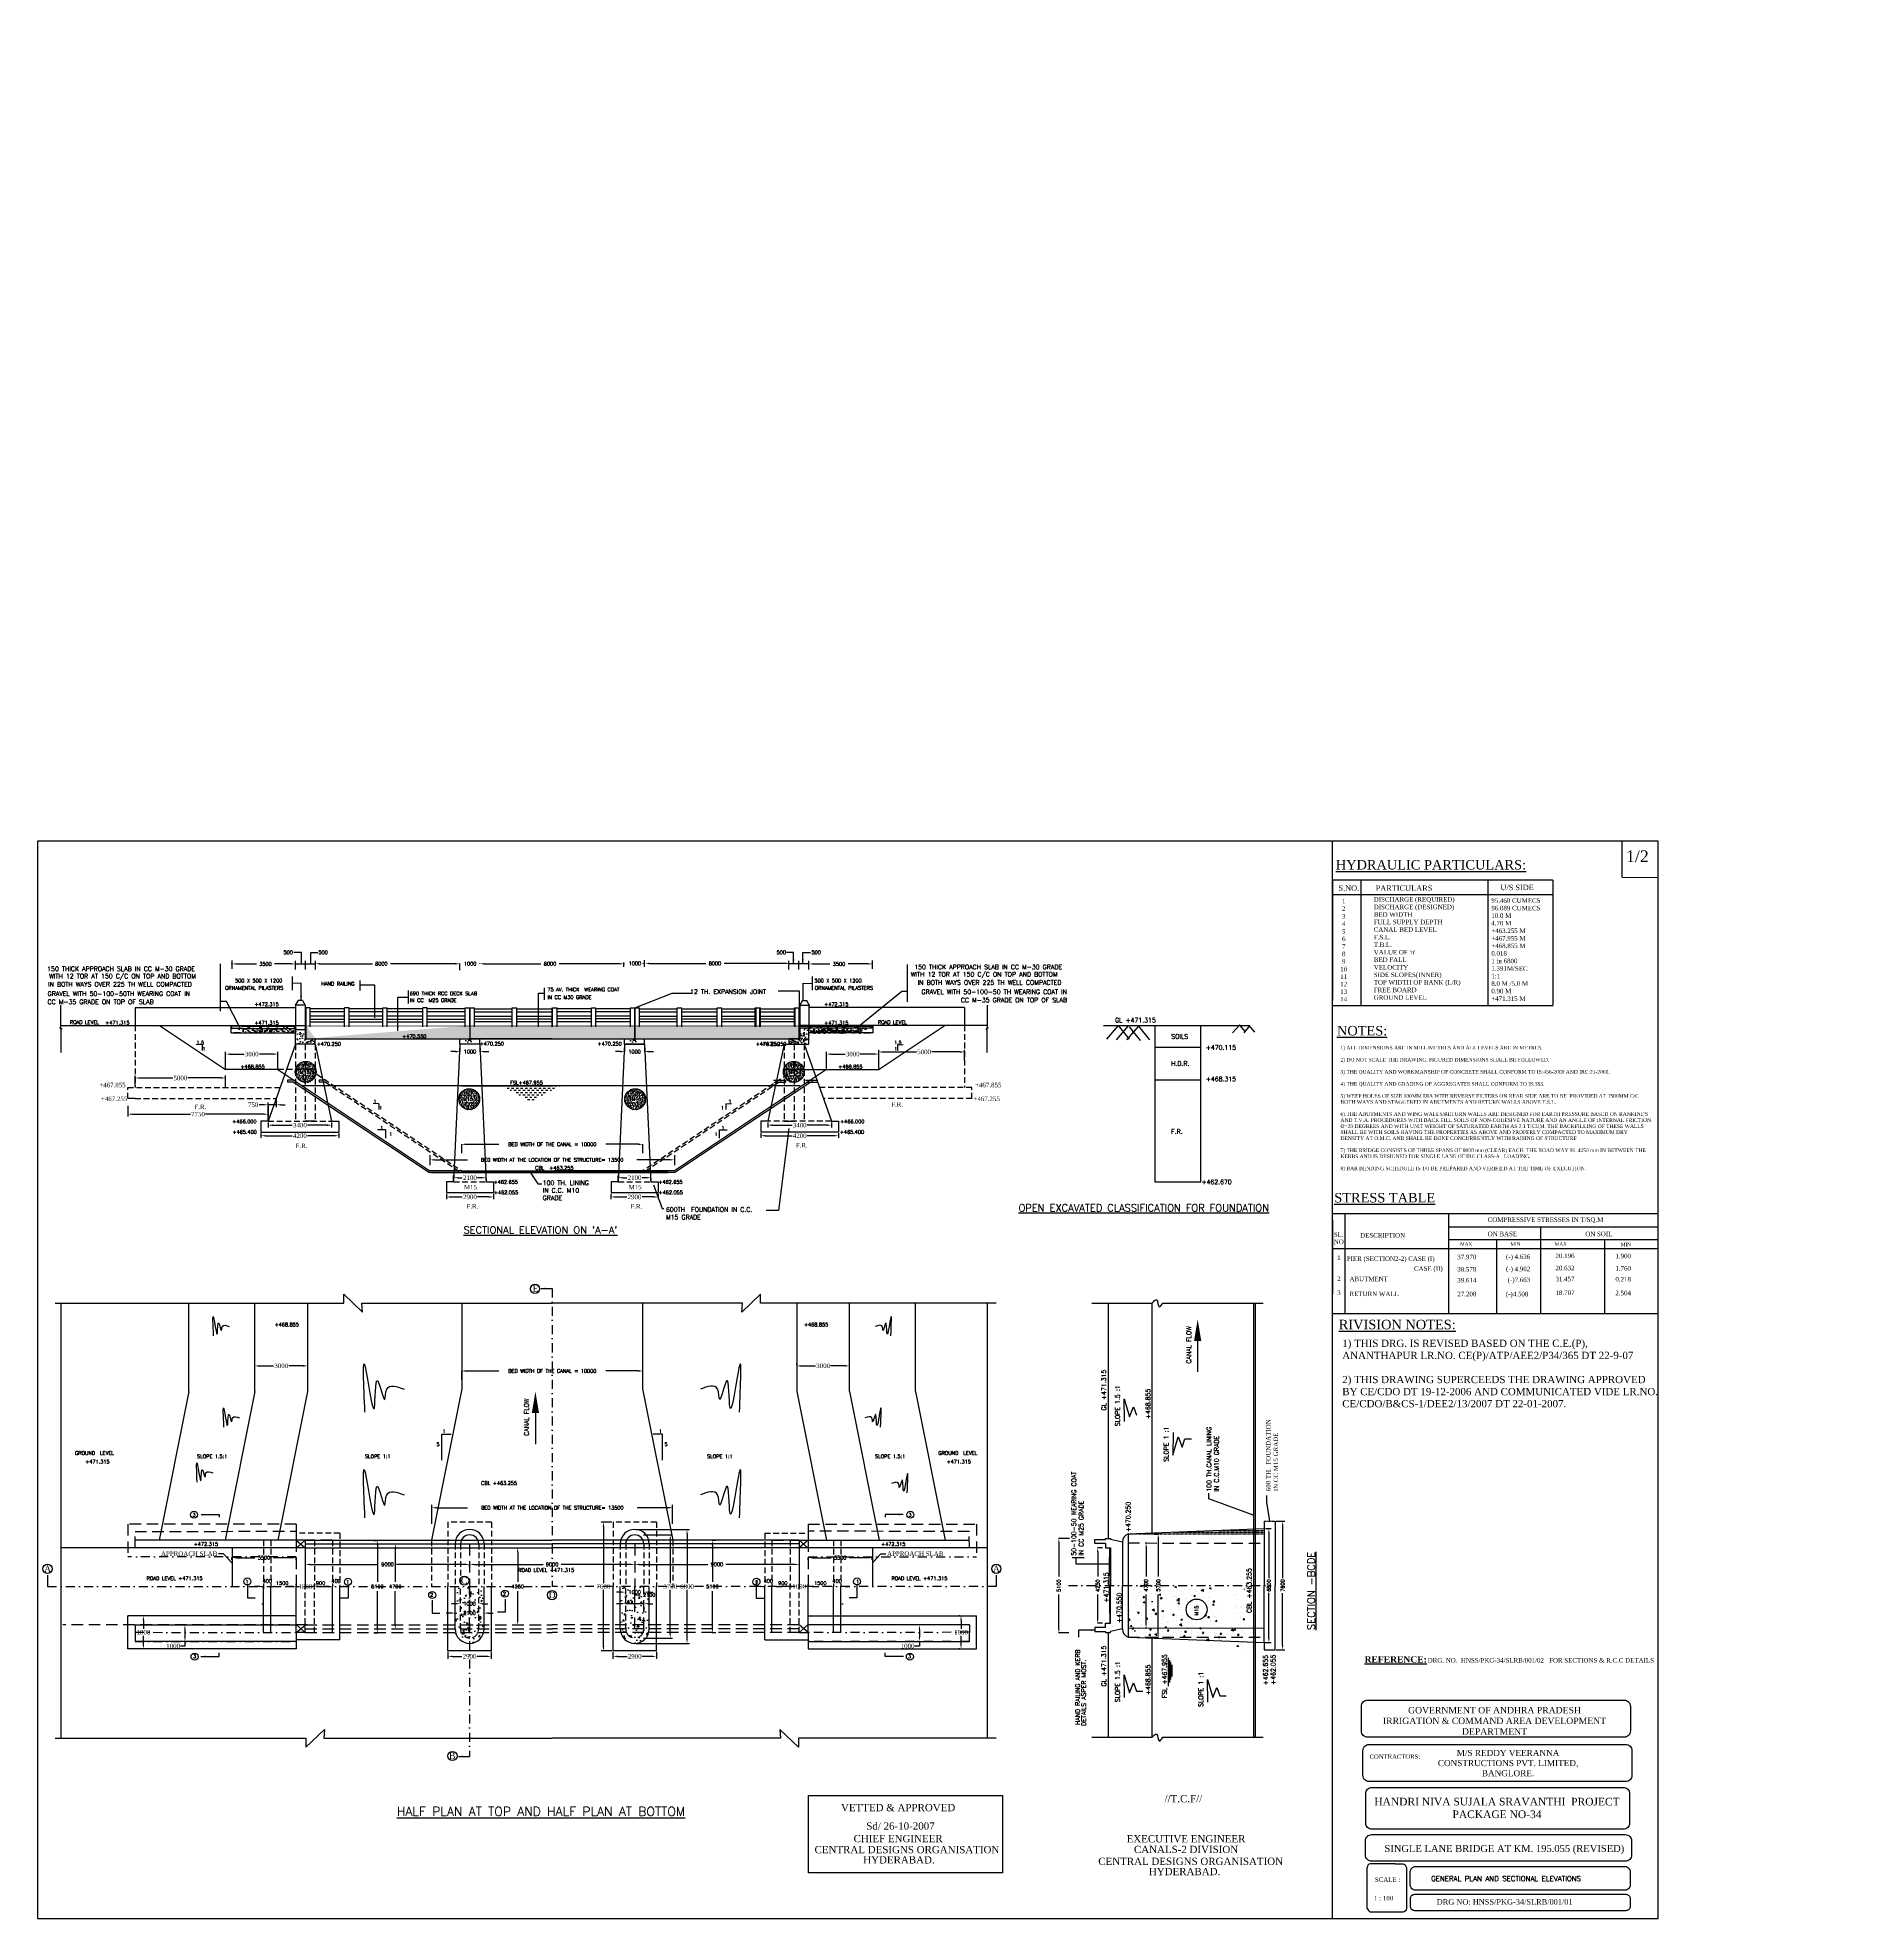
# Model space of a CAD drawing. Header units: millimetres. Extents: x 173 to 1182, y 876 to 1915.
import ezdxf
from ezdxf.enums import TextEntityAlignment as Align

# ---------------------------------------------------------------- set-up
doc = ezdxf.new("R2010")
doc.units = ezdxf.units.MM
for name, pattern in [('DASHDOT', [1, 0.5, -0.25, 0, -0.25]), ('DASHDOTX2', [2, 1, -0.5, 0, -0.5]), ('HIDDEN', [9.525, 6.35, -3.175])]:
    doc.linetypes.add(name, pattern=pattern)
doc.layers.add('SHEET', color=3, linetype='Continuous')
doc.styles.add('ROMANS', font='romans')
doc.styles.add('ROMANT', font='romant')
doc.styles.get("Standard").update_dxf_attribs({"font": 'times.ttf'})
doc.styles.add('style1', font='romans.shx')
doc.styles.add('TIMES NEW ROMAN', font='times.ttf')
doc.dimstyles.new('ISO-25', dxfattribs={"dimtxt": 2.5, "dimasz": 2.5, "dimexe": 1.25, "dimexo": 0.625, "dimtad": 0, "dimtih": 1, "dimtoh": 1, "dimlfac": 100, "dimtxsty": 'TIMES NEW ROMAN', "dimcen": 2.5, "dimadec": 0, "dimazin": 0, "dimtfac": 1, "dimtmove": 0, "dimatfit": 3, "dimfxl": 1, "dimarcsym": 0})
doc.dimstyles.get("Standard").update_dxf_attribs({"dimtxt": 2, "dimasz": 2.5, "dimexe": 0.18, "dimexo": 0.18, "dimgap": 1.5, "dimtad": 0, "dimtih": 1, "dimtoh": 1, "dimdec": 0, "dimlfac": 100, "dimzin": 0, "dimdsep": 46, "dimtxsty": 'ROMANS', "dimcen": 0.09, "dimadec": 0, "dimazin": 0, "dimtfac": 1, "dimtdec": 0, "dimtofl": 0, "dimtmove": 1, "dimatfit": 1, "dimfxl": 1, "dimtolj": 1, "dimtzin": 0, "dimarcsym": 0})
doc.dimstyles.new('STANDARD$0', dxfattribs={"dimscale": 88.888889, "dimtxt": 0.02, "dimasz": 0.02, "dimexe": 0.1, "dimexo": 0.1, "dimgap": 0.09, "dimtad": 2, "dimtih": 1, "dimtoh": 1, "dimdec": 0, "dimzin": 1, "dimdsep": 46, "dimtxsty": 'Standard', "dimcen": 0.09, "dimadec": 0, "dimazin": 0, "dimtfac": 1, "dimtdec": 4, "dimtofl": 0, "dimtmove": 0, "dimatfit": 3, "dimfxl": 1, "dimtolj": 1, "dimtzin": 1, "dimarcsym": 0})
doc.dimstyles.new('STANDARD$7', dxfattribs={"dimtxt": 2, "dimasz": 2, "dimexe": 1.25, "dimexo": 0.625, "dimtad": 1, "dimdec": 0, "dimlfac": 0.5, "dimdsep": 46, "dimtxsty": 'Standard', "dimcen": 2.5, "dimadec": 0, "dimazin": 0, "dimtfac": 1, "dimtdec": 0, "dimtmove": 0, "dimatfit": 3, "dimfxl": 1, "dimtolj": 1, "dimtzin": 0, "dimarcsym": 0})
pattern_1 = [(50, (141.2165, 607.797), (5.379451, -0.47064), [0.5625, -6.1875]), (355, (141.2165, 607.797), (-1.040635, 5.64144), [0.45, -4.95]), (100.4514, (141.665, 607.758), (4.33882, 5.170797), [0.47805, -5.258566]), (46.1842, (141.2165, 609.297), (8.00431, -1.241393), [0.84375, -9.28125]), (96.6356, (141.8835, 609.194), (7.00997, 7.305884), [0.71708, -7.88785]), (351.1842, (141.2165, 609.297), (7.009965, 7.30589), [0.675, -7.425]), (21, (141.9665, 608.922), (4.476803, -3.019642), [0.5625, -6.1875]), (326, (141.9665, 608.922), (1.824865, 5.438625), [0.45, -4.95]), (71.4514, (142.3396, 608.6705), (6.30167, 2.41898), [0.47805, -5.258566]), (37.5, (141.2165, 607.797), (0.091199, 2.496704), [0, -4.89, 0, -5.025, 0, -4.96875]), (7.5, (141.2165, 607.797), (1.9730215, 2.958088), [0, -2.865, 0, -4.7775, 0, -1.89375]), (327.5, (139.544, 607.797), (4.0036683, -0.1691615), [0, -1.875, 0, -5.85, 0, -7.7625]), (317.5, (138.794, 607.797), (4.373896, 0.750787), [0, -2.4375, 0, -3.885, 0, -5.5125])]
pattern_2 = [(50, (-336.62, -284.87), (182.185, -15.939), [19.05, -209.55]), (355, (-336.62, -284.87), (-35.243, 191.057), [15.24, -167.64]), (100.451, (-321.44, -286.2), (146.943, 175.117), [16.19, -178.09]), (46.184, (-336.62, -234.07), (271.08, -42.042), [28.575, -314.325]), (96.636, (-314.03, -237.57), (237.404, 247.426), [24.285, -267.135]), (351.184, (-336.62, -234.07), (237.405, 247.425), [22.86, -251.46]), (21, (-311.22, -246.77), (151.615, -102.266), [19.05, -209.55]), (326, (-311.22, -246.77), (61.802, 184.188), [15.24, -167.64]), (71.451, (-298.59, -255.3), (213.416, 81.923), [16.19, -178.09]), (37.5, (-336.624, -284.87), (3.0886, 84.555), [0, -165.608, 0, -170.18, 0, -168.275]), (7.5, (-336.62, -284.87), (66.8197, 100.1806), [0, -97.028, 0, -161.798, 0, -64.135]), (327.5, (-393.266, -284.87), (135.5906, -5.7287), [0, -63.5, 0, -198.12, 0, -262.89]), (317.5, (-418.67, -284.87), (148.129, 25.4265), [0, -82.55, 0, -131.572, 0, -186.69])]

# ---------------------------------------------------------------- blocks, each defined once
blk = doc.blocks.new('*D65')
at = {"color": 0, "lineweight": -2, "transparency": 16777216}
for p, q in [((399.8, 1023.5), (399.8, 1019.7)), ((402.3, 1021), (407.6, 1021)), ((421.3, 1021), (416, 1021)), ((423.8, 1023.5), (423.8, 1019.7))]:
    blk.add_line(p, q, dxfattribs=at)
at = {"color": 0, "transparency": 16777216}
for points in [[(402.3, 1021.4), (402.3, 1020.6), (399.8, 1021)], [(421.3, 1021.4), (421.3, 1020.6), (423.8, 1021)]]:
    blk.add_solid(points, dxfattribs=at)
at = {"layer": 'Defpoints', "color": 0, "transparency": 16777216}
for p in [(399.8, 1024.1), (423.8, 1024.1), (423.8, 1021)]:
    blk.add_point(p, dxfattribs=at)
at = {"color": 0, "transparency": 16777216, "insert": (411.8, 1021), "char_height": 2.5, "attachment_point": 5, "style": 'TIMES NEW ROMAN'}
blk.add_mtext('2900', dxfattribs=at)
blk = doc.blocks.new('*D66')
at = {"color": 0, "lineweight": -2, "transparency": 16777216}
for p, q in [((401.3, 1044.9), (398.8, 1044.9)), ((422.3, 1044.9), (424.8, 1044.9))]:
    blk.add_line(p, q, dxfattribs=at)
at = {"color": 0, "transparency": 16777216}
for points in [[(401.3, 1045.4), (401.3, 1044.5), (403.8, 1044.9)], [(422.3, 1045.4), (422.3, 1044.5), (419.8, 1044.9)]]:
    blk.add_solid(points, dxfattribs=at)
at = {"layer": 'Defpoints', "color": 0, "transparency": 16777216}
for p in [(403.8, 1044.9), (419.8, 1044.9), (419.8, 1044.9)]:
    blk.add_point(p, dxfattribs=at)
at = {"color": 0, "transparency": 16777216, "insert": (411.8, 1044.9), "char_height": 2, "attachment_point": 5, "style": 'ROMANS'}
blk.add_mtext('\\A1;2100', dxfattribs=at)
blk = doc.blocks.new('*D67')
at = {"color": 0, "lineweight": -2, "transparency": 16777216}
for p, q in [((411.8, 1070.5), (411.8, 1072)), ((414.3, 1071.8), (452.4, 1071.8)), ((500.5, 1071.8), (462.4, 1071.8)), ((503, 1071.6), (503, 1072))]:
    blk.add_line(p, q, dxfattribs=at)
at = {"color": 0, "transparency": 16777216}
for points in [[(414.3, 1072.2), (414.3, 1071.4), (411.8, 1071.8)], [(500.5, 1072.2), (500.5, 1071.4), (503, 1071.8)]]:
    blk.add_solid(points, dxfattribs=at)
at = {"layer": 'Defpoints', "color": 0, "transparency": 16777216}
for p in [(411.8, 1070.3), (503, 1071.8), (503, 1071.4)]:
    blk.add_point(p, dxfattribs=at)
at = {"color": 0, "transparency": 16777216, "insert": (457.4, 1071.8), "char_height": 2, "attachment_point": 5, "style": 'ROMANS'}
blk.add_mtext('\\A1;9000', dxfattribs=at)
blk = doc.blocks.new('A$C697F229C')
at = {"style": 'ROMANT'}
blk.add_text('%%UHALF PLAN AT TOP AND HALF PLAN AT BOTTOM', height=5, dxfattribs=at).set_placement((100.4, 1), align=Align.CENTER)
blk = doc.blocks.new('*D68')
at = {"color": 0, "lineweight": -2, "transparency": 16777216}
for p, q in [((361.6, 1080.9), (438.5, 1080.9)), ((438.4, 1078.4), (438.4, 1062.1)), ((438.4, 1040.9), (438.4, 1057.1))]:
    blk.add_line(p, q, dxfattribs=at)
at = {"color": 0, "transparency": 16777216}
for points in [[(437.9, 1078.4), (438.8, 1078.4), (438.4, 1080.9)], [(437.9, 1040.9), (438.8, 1040.9), (438.4, 1038.4)]]:
    blk.add_solid(points, dxfattribs=at)
at = {"layer": 'Defpoints', "color": 0, "transparency": 16777216}
for p in [(361.4, 1080.9), (438.4, 1038.4), (438.4, 1038.4)]:
    blk.add_point(p, dxfattribs=at)
at = {"color": 0, "transparency": 16777216, "insert": (438.4, 1059.6), "char_height": 2, "attachment_point": 5, "style": 'ROMANS'}
blk.add_mtext('\\A1;4250', dxfattribs=at)
blk = doc.blocks.new('*D69')
at = {"color": 0, "lineweight": -2, "transparency": 16777216}
for p, q in [((404.3, 1050.1), (401.8, 1050.1)), ((419.3, 1050.1), (421.8, 1050.1))]:
    blk.add_line(p, q, dxfattribs=at)
at = {"color": 0, "transparency": 16777216}
for points in [[(404.3, 1050.5), (404.3, 1049.7), (406.8, 1050.1)], [(419.3, 1050.5), (419.3, 1049.7), (416.8, 1050.1)]]:
    blk.add_solid(points, dxfattribs=at)
at = {"layer": 'Defpoints', "color": 0, "transparency": 16777216}
for p in [(406.8, 1050.1), (416.8, 1050.1), (416.8, 1050.1)]:
    blk.add_point(p, dxfattribs=at)
at = {"color": 0, "transparency": 16777216, "insert": (411.8, 1050.1), "char_height": 2, "attachment_point": 5, "style": 'ROMANS'}
blk.add_mtext('\\A1;1000', dxfattribs=at)
blk = doc.blocks.new('*D70')
at = {"color": 0, "lineweight": -2, "transparency": 16777216}
for p, q in [((404, 1355.1), (401.5, 1355.1)), ((406.5, 1359), (406.5, 1354.9)), ((417.5, 1358.9), (417.5, 1354.9)), ((420, 1355.1), (422.5, 1355.1))]:
    blk.add_line(p, q, dxfattribs=at)
at = {"color": 0, "transparency": 16777216}
for points in [[(404, 1355.5), (404, 1354.6), (406.5, 1355.1)], [(420, 1355.5), (420, 1354.6), (417.5, 1355.1)]]:
    blk.add_solid(points, dxfattribs=at)
at = {"layer": 'Defpoints', "color": 0, "transparency": 16777216}
for p in [(406.5, 1359.1), (417.5, 1359.1), (417.5, 1355.1)]:
    blk.add_point(p, dxfattribs=at)
at = {"color": 0, "transparency": 16777216, "insert": (412, 1355.1), "char_height": 2, "attachment_point": 5, "style": 'ROMANS'}
blk.add_mtext('\\A1;1000', dxfattribs=at)
blk = doc.blocks.new('*D71')
at = {"color": 0, "lineweight": -2, "transparency": 16777216}
for p, q in [((403.9, 1403.6), (401.4, 1403.6)), ((406.4, 1403.5), (406.4, 1403.7)), ((417.5, 1403.5), (417.5, 1403.7)), ((420, 1403.6), (422.5, 1403.6))]:
    blk.add_line(p, q, dxfattribs=at)
at = {"color": 0, "transparency": 16777216}
for points in [[(403.9, 1404), (403.9, 1403.1), (406.4, 1403.6)], [(420, 1404), (420, 1403.1), (417.5, 1403.6)]]:
    blk.add_solid(points, dxfattribs=at)
at = {"layer": 'Defpoints', "color": 0, "transparency": 16777216}
for p in [(406.4, 1403.3), (417.5, 1403.6), (417.5, 1403.3)]:
    blk.add_point(p, dxfattribs=at)
at = {"color": 0, "transparency": 16777216, "insert": (412.1, 1403.6), "char_height": 2, "attachment_point": 5, "style": 'ROMANS'}
blk.add_mtext('\\A1;1000', dxfattribs=at)
blk = doc.blocks.new('*D72')
at = {"color": 0, "lineweight": -2, "transparency": 16777216}
for p, q in [((392.4, 1295.3), (410.6, 1295.3)), ((522.4, 1295.3), (504.2, 1295.3))]:
    blk.add_line(p, q, dxfattribs=at)
at = {"color": 0, "transparency": 16777216}
for points in [[(392.4, 1295.7), (392.4, 1294.9), (389.9, 1295.3)], [(522.4, 1295.7), (522.4, 1294.9), (524.9, 1295.3)]]:
    blk.add_solid(points, dxfattribs=at)
at = {"layer": 'Defpoints', "color": 0, "transparency": 16777216}
for p in [(389.9, 1295.3), (524.9, 1295.3), (524.9, 1295.3)]:
    blk.add_point(p, dxfattribs=at)
at = {"color": 0, "transparency": 16777216, "insert": (457.4, 1295.3), "char_height": 2, "attachment_point": 5, "style": 'ROMANS'}
blk.add_mtext('\\A1;BED WIDTH AT THE LOCATION OF THE STRUCTURE= 13500', dxfattribs=at)
blk = doc.blocks.new('*D73')
at = {"color": 0, "lineweight": -2, "transparency": 16777216}
for p, q in [((370.8, 1080.6), (370.8, 1062.1)), ((370.8, 1038.6), (370.8, 1057.1))]:
    blk.add_line(p, q, dxfattribs=at)
at = {"color": 0, "transparency": 16777216}
for points in [[(370.4, 1080.6), (371.2, 1080.6), (370.8, 1083.1)], [(370.4, 1038.6), (371.2, 1038.6), (370.8, 1036.1)]]:
    blk.add_solid(points, dxfattribs=at)
at = {"layer": 'Defpoints', "color": 0, "transparency": 16777216}
for p in [(370.8, 1083.1), (370.8, 1036.1), (370.8, 1036.1)]:
    blk.add_point(p, dxfattribs=at)
at = {"color": 0, "transparency": 16777216, "insert": (370.8, 1059.6), "char_height": 2, "attachment_point": 5, "style": 'ROMANS'}
blk.add_mtext('\\A1;4700', dxfattribs=at)
blk = doc.blocks.new('*D74')
at = {"color": 0, "lineweight": -2, "transparency": 16777216}
for p, q in [((359, 1085.1), (361.1, 1085.1)), ((360.9, 1082.6), (360.9, 1062.1)), ((360.9, 1036.6), (360.9, 1057.1)), ((359, 1034.1), (361.1, 1034.1))]:
    blk.add_line(p, q, dxfattribs=at)
at = {"color": 0, "transparency": 16777216}
for points in [[(360.5, 1082.6), (361.3, 1082.6), (360.9, 1085.1)], [(360.5, 1036.6), (361.3, 1036.6), (360.9, 1034.1)]]:
    blk.add_solid(points, dxfattribs=at)
at = {"layer": 'Defpoints', "color": 0, "transparency": 16777216}
for p in [(358.8, 1085.1), (358.8, 1034.1), (360.9, 1034.1)]:
    blk.add_point(p, dxfattribs=at)
at = {"color": 0, "transparency": 16777216, "insert": (360.9, 1059.6), "char_height": 2, "attachment_point": 5, "style": 'ROMANS'}
blk.add_mtext('\\A1;5100', dxfattribs=at)
blk = doc.blocks.new('*D75')
at = {"color": 0, "lineweight": -2, "transparency": 16777216}
for p, q in [((336.1, 1058.2), (336.1, 1059.8)), ((340.1, 1058.2), (340.1, 1059.8)), ((333.6, 1059.6), (331.1, 1059.6)), ((342.6, 1059.6), (345.1, 1059.6))]:
    blk.add_line(p, q, dxfattribs=at)
at = {"color": 0, "transparency": 16777216}
for points in [[(333.6, 1060.1), (333.6, 1059.2), (336.1, 1059.6)], [(342.6, 1060.1), (342.6, 1059.2), (340.1, 1059.6)]]:
    blk.add_solid(points, dxfattribs=at)
at = {"layer": 'Defpoints', "color": 0, "transparency": 16777216}
for p in [(336.1, 1058), (340.1, 1059.6), (340.1, 1058)]:
    blk.add_point(p, dxfattribs=at)
at = {"color": 0, "transparency": 16777216, "insert": (338.1, 1062.6), "char_height": 2, "attachment_point": 5, "style": 'ROMANS'}
blk.add_mtext('\\A1;400', dxfattribs=at)
blk = doc.blocks.new('*D96')
at = {"color": 0, "lineweight": -2, "transparency": 16777216}
for p, q in [((316.1, 1060.3), (316.1, 1060.9)), ((326.1, 1060.3), (326.1, 1060.9)), ((313.6, 1059.6), (311.1, 1059.6)), ((316.1, 1059.6), (317, 1059.6)), ((326.1, 1059.6), (325.1, 1059.6)), ((328.6, 1059.6), (331.1, 1059.6))]:
    blk.add_line(p, q, dxfattribs=at)
at = {"color": 0, "transparency": 16777216}
for points in [[(313.6, 1060.1), (313.6, 1059.2), (316.1, 1059.6)], [(328.6, 1060.1), (328.6, 1059.2), (326.1, 1059.6)]]:
    blk.add_solid(points, dxfattribs=at)
at = {"layer": 'Defpoints', "color": 0, "transparency": 16777216}
for p in [(316.1, 1059.6), (326.1, 1059.6), (326.1, 1059.6)]:
    blk.add_point(p, dxfattribs=at)
at = {"color": 0, "transparency": 16777216, "insert": (321.1, 1059.6), "char_height": 2.5, "attachment_point": 5, "style": 'TIMES NEW ROMAN'}
blk.add_mtext('1000', dxfattribs=at)
blk = doc.blocks.new('*D76')
at = {"color": 0, "lineweight": -2, "transparency": 16777216}
for p, q in [((321.1, 1070.5), (321.1, 1072)), ((323.6, 1071.8), (361.4, 1071.8)), ((409.3, 1071.8), (371.5, 1071.8)), ((411.8, 1070.5), (411.8, 1072))]:
    blk.add_line(p, q, dxfattribs=at)
at = {"color": 0, "transparency": 16777216}
for points in [[(323.6, 1072.2), (323.6, 1071.4), (321.1, 1071.8)], [(409.3, 1072.2), (409.3, 1071.4), (411.8, 1071.8)]]:
    blk.add_solid(points, dxfattribs=at)
at = {"layer": 'Defpoints', "color": 0, "transparency": 16777216}
for p in [(321.1, 1070.3), (411.8, 1071.8), (411.8, 1070.3)]:
    blk.add_point(p, dxfattribs=at)
at = {"color": 0, "transparency": 16777216, "insert": (366.5, 1071.8), "char_height": 2, "attachment_point": 5, "style": 'ROMANS'}
blk.add_mtext('\\A1;9000', dxfattribs=at)
blk = doc.blocks.new('*D77')
at = {"color": 0, "lineweight": -2, "transparency": 16777216}
for p, q in [((280.6, 1074.4), (280.6, 1075.7)), ((283.1, 1075.5), (293.3, 1075.5)), ((313.6, 1075.5), (303.4, 1075.5)), ((316.1, 1074.4), (316.1, 1075.7))]:
    blk.add_line(p, q, dxfattribs=at)
at = {"color": 0, "transparency": 16777216}
for points in [[(283.1, 1075.9), (283.1, 1075.1), (280.6, 1075.5)], [(313.6, 1075.9), (313.6, 1075.1), (316.1, 1075.5)]]:
    blk.add_solid(points, dxfattribs=at)
at = {"layer": 'Defpoints', "color": 0, "transparency": 16777216}
for p in [(280.6, 1074.2), (316.1, 1075.5), (316.1, 1074.2)]:
    blk.add_point(p, dxfattribs=at)
at = {"color": 0, "transparency": 16777216, "insert": (298.3, 1075.5), "char_height": 2, "attachment_point": 5, "style": 'ROMANS'}
blk.add_mtext('\\A1;3500', dxfattribs=at)
blk = doc.blocks.new('*D78')
at = {"color": 0, "lineweight": -2, "transparency": 16777216}
for p, q in [((296.6, 1310), (296.6, 1307.4)), ((339.6, 1310), (339.6, 1307.4)), ((299.1, 1308.6), (313.9, 1308.6)), ((337.1, 1308.6), (322.3, 1308.6))]:
    blk.add_line(p, q, dxfattribs=at)
at = {"color": 0, "transparency": 16777216}
for points in [[(299.1, 1309), (299.1, 1308.2), (296.6, 1308.6)], [(337.1, 1309), (337.1, 1308.2), (339.6, 1308.6)]]:
    blk.add_solid(points, dxfattribs=at)
at = {"layer": 'Defpoints', "color": 0, "transparency": 16777216}
for p in [(296.6, 1310.6), (339.6, 1310.6), (339.6, 1308.6)]:
    blk.add_point(p, dxfattribs=at)
at = {"color": 0, "transparency": 16777216, "insert": (318.1, 1308.6), "char_height": 2.5, "attachment_point": 5, "style": 'TIMES NEW ROMAN'}
blk.add_mtext('4200', dxfattribs=at)
blk = doc.blocks.new('*D79')
at = {"color": 0, "lineweight": -2, "transparency": 16777216}
for p, q in [((326.7, 1403.7), (326.7, 1403.7)), ((329.2, 1403.6), (358.1, 1403.6)), ((403.9, 1403.6), (368.1, 1403.6)), ((406.4, 1403.7), (406.4, 1403.7))]:
    blk.add_line(p, q, dxfattribs=at)
at = {"color": 0, "transparency": 16777216}
for points in [[(329.2, 1404), (329.2, 1403.1), (326.7, 1403.6)], [(403.9, 1404), (403.9, 1403.1), (406.4, 1403.6)]]:
    blk.add_solid(points, dxfattribs=at)
at = {"layer": 'Defpoints', "color": 0, "transparency": 16777216}
for p in [(326.7, 1403.6), (326.7, 1403.5), (406.4, 1403.5)]:
    blk.add_point(p, dxfattribs=at)
at = {"color": 0, "transparency": 16777216, "insert": (363.1, 1403.6), "char_height": 2, "attachment_point": 5, "style": 'ROMANS'}
blk.add_mtext('\\A1;8000', dxfattribs=at)
blk = doc.blocks.new('*D80')
at = {"color": 0, "lineweight": -2, "transparency": 16777216}
for p, q in [((280.6, 1403.3), (280.6, 1403.7)), ((283.1, 1403.5), (294.1, 1403.5)), ((313.1, 1403.5), (304.1, 1403.5)), ((315.6, 1403), (315.6, 1403.7))]:
    blk.add_line(p, q, dxfattribs=at)
at = {"color": 0, "transparency": 16777216}
for points in [[(283.1, 1403.9), (283.1, 1403.1), (280.6, 1403.5)], [(313.1, 1403.9), (313.1, 1403.1), (315.6, 1403.5)]]:
    blk.add_solid(points, dxfattribs=at)
at = {"layer": 'Defpoints', "color": 0, "transparency": 16777216}
for p in [(280.6, 1403.5), (280.6, 1403.1), (315.6, 1402.8)]:
    blk.add_point(p, dxfattribs=at)
at = {"color": 0, "transparency": 16777216, "insert": (299.1, 1403.5), "char_height": 2, "attachment_point": 5, "style": 'ROMANS'}
blk.add_mtext('\\A1;3500', dxfattribs=at)
blk = doc.blocks.new('*D81')
at = {"color": 0, "lineweight": -2, "transparency": 16777216}
for p, q in [((503, 1071.6), (503, 1072)), ((505.5, 1071.8), (543.4, 1071.8)), ((591.3, 1071.8), (553.4, 1071.8)), ((593.8, 1071.6), (593.8, 1072))]:
    blk.add_line(p, q, dxfattribs=at)
at = {"color": 0, "transparency": 16777216}
for points in [[(505.5, 1072.2), (505.5, 1071.4), (503, 1071.8)], [(591.3, 1072.2), (591.3, 1071.4), (593.8, 1071.8)]]:
    blk.add_solid(points, dxfattribs=at)
at = {"layer": 'Defpoints', "color": 0, "transparency": 16777216}
for p in [(503, 1071.4), (593.8, 1071.8), (593.8, 1071.4)]:
    blk.add_point(p, dxfattribs=at)
at = {"color": 0, "transparency": 16777216, "insert": (548.4, 1071.8), "char_height": 2, "attachment_point": 5, "style": 'ROMANS'}
blk.add_mtext('\\A1;9000', dxfattribs=at)
blk = doc.blocks.new('*D82')
at = {"color": 0, "lineweight": -2, "transparency": 16777216}
for p, q in [((490.4, 1095.1), (484.5, 1095.1)), ((485.7, 1092.6), (485.7, 1061.5)), ((485.7, 1026.6), (485.7, 1057.7)), ((490.4, 1024.1), (484.5, 1024.1))]:
    blk.add_line(p, q, dxfattribs=at)
at = {"color": 0, "transparency": 16777216}
for points in [[(485.3, 1092.6), (486.2, 1092.6), (485.7, 1095.1)], [(485.3, 1026.6), (486.2, 1026.6), (485.7, 1024.1)]]:
    blk.add_solid(points, dxfattribs=at)
at = {"layer": 'Defpoints', "color": 0, "transparency": 16777216}
for p in [(491, 1095.1), (485.7, 1024.1), (491, 1024.1)]:
    blk.add_point(p, dxfattribs=at)
at = {"color": 0, "transparency": 16777216, "insert": (485.7, 1059.6), "char_height": 2.5, "attachment_point": 5, "style": 'TIMES NEW ROMAN'}
blk.add_mtext('7600', dxfattribs=at)
blk = doc.blocks.new('*D83')
at = {"color": 0, "lineweight": -2, "transparency": 16777216}
for p, q in [((503.6, 1091.1), (533.2, 1091.1)), ((531.9, 1088.6), (531.9, 1061.5)), ((531.9, 1030.6), (531.9, 1057.8)), ((503.6, 1028.1), (533.2, 1028.1))]:
    blk.add_line(p, q, dxfattribs=at)
at = {"color": 0, "transparency": 16777216}
for points in [[(531.5, 1088.6), (532.3, 1088.6), (531.9, 1091.1)], [(531.5, 1030.6), (532.3, 1030.6), (531.9, 1028.1)]]:
    blk.add_solid(points, dxfattribs=at)
at = {"layer": 'Defpoints', "color": 0, "transparency": 16777216}
for p in [(503, 1091.1), (503, 1028.1), (531.9, 1028.1)]:
    blk.add_point(p, dxfattribs=at)
at = {"color": 0, "transparency": 16777216, "insert": (531.9, 1059.6), "char_height": 2.5, "attachment_point": 5, "style": 'TIMES NEW ROMAN'}
blk.add_mtext('6800', dxfattribs=at)
blk = doc.blocks.new('*D84')
at = {"color": 0, "lineweight": -2, "transparency": 16777216}
for p, q in [((507.8, 1088.1), (523.9, 1088.1)), ((522.6, 1085.6), (522.6, 1061.5)), ((522.6, 1033.6), (522.6, 1057.7)), ((507.8, 1031.1), (523.9, 1031.1))]:
    blk.add_line(p, q, dxfattribs=at)
at = {"color": 0, "transparency": 16777216}
for points in [[(522.2, 1085.6), (523, 1085.6), (522.6, 1088.1)], [(522.2, 1033.6), (523, 1033.6), (522.6, 1031.1)]]:
    blk.add_solid(points, dxfattribs=at)
at = {"layer": 'Defpoints', "color": 0, "transparency": 16777216}
for p in [(507.1, 1088.1), (507.1, 1031.1), (522.6, 1031.1)]:
    blk.add_point(p, dxfattribs=at)
at = {"color": 0, "transparency": 16777216, "insert": (522.6, 1059.6), "char_height": 2.5, "attachment_point": 5, "style": 'TIMES NEW ROMAN'}
blk.add_mtext('5700', dxfattribs=at)
blk = doc.blocks.new('*D85')
at = {"color": 0, "lineweight": -2, "transparency": 16777216}
for p, q in [((547.8, 1085.1), (545.7, 1085.1)), ((545.9, 1082.6), (545.9, 1062.1)), ((545.9, 1036.6), (545.9, 1057.1)), ((547.8, 1034.1), (545.7, 1034.1))]:
    blk.add_line(p, q, dxfattribs=at)
at = {"color": 0, "transparency": 16777216}
for points in [[(545.5, 1082.6), (546.3, 1082.6), (545.9, 1085.1)], [(545.5, 1036.6), (546.3, 1036.6), (545.9, 1034.1)]]:
    blk.add_solid(points, dxfattribs=at)
at = {"layer": 'Defpoints', "color": 0, "transparency": 16777216}
for p in [(548, 1085.1), (545.9, 1034.1), (548, 1034.1)]:
    blk.add_point(p, dxfattribs=at)
at = {"color": 0, "transparency": 16777216, "insert": (545.9, 1059.6), "char_height": 2, "attachment_point": 5, "style": 'ROMANS'}
blk.add_mtext('\\A1;5100', dxfattribs=at)
blk = doc.blocks.new('*D86')
at = {"color": 0, "lineweight": -2, "transparency": 16777216}
for p, q in [((495.5, 1056.5), (493, 1056.5)), ((510.5, 1056.5), (513, 1056.5))]:
    blk.add_line(p, q, dxfattribs=at)
at = {"color": 0, "transparency": 16777216}
for points in [[(495.5, 1056.9), (495.5, 1056.1), (498, 1056.5)], [(510.5, 1056.9), (510.5, 1056.1), (508, 1056.5)]]:
    blk.add_solid(points, dxfattribs=at)
at = {"layer": 'Defpoints', "color": 0, "transparency": 16777216}
for p in [(498, 1056.5), (508, 1056.5), (508, 1056.5)]:
    blk.add_point(p, dxfattribs=at)
at = {"color": 0, "transparency": 16777216, "insert": (503, 1056.5), "char_height": 2, "attachment_point": 5, "style": 'ROMANS'}
blk.add_mtext('\\A1;1000', dxfattribs=at)
blk = doc.blocks.new('*D87')
at = {"color": 0, "lineweight": -2, "transparency": 16777216}
for p, q in [((491, 1023.5), (491, 1019.7)), ((493.5, 1021), (498.8, 1021)), ((512.5, 1021), (507.2, 1021)), ((515, 1023.5), (515, 1019.7))]:
    blk.add_line(p, q, dxfattribs=at)
at = {"color": 0, "transparency": 16777216}
for points in [[(493.5, 1021.4), (493.5, 1020.6), (491, 1021)], [(512.5, 1021.4), (512.5, 1020.6), (515, 1021)]]:
    blk.add_solid(points, dxfattribs=at)
at = {"layer": 'Defpoints', "color": 0, "transparency": 16777216}
for p in [(491, 1024.1), (515, 1024.1), (515, 1021)]:
    blk.add_point(p, dxfattribs=at)
at = {"color": 0, "transparency": 16777216, "insert": (503, 1021), "char_height": 2.5, "attachment_point": 5, "style": 'TIMES NEW ROMAN'}
blk.add_mtext('2900', dxfattribs=at)
blk = doc.blocks.new('*D88')
at = {"color": 0, "lineweight": -2, "transparency": 16777216}
for p, q in [((495.5, 1050.1), (493, 1050.1)), ((508, 1050.1), (498, 1050.1)), ((503, 1050.1), (503, 1055)), ((503, 1055), (506, 1055)), ((510.5, 1050.1), (513, 1050.1))]:
    blk.add_line(p, q, dxfattribs=at)
at = {"color": 0, "transparency": 16777216}
for points in [[(495.5, 1050.5), (495.5, 1049.7), (498, 1050.1)], [(510.5, 1050.5), (510.5, 1049.7), (508, 1050.1)]]:
    blk.add_solid(points, dxfattribs=at)
at = {"layer": 'Defpoints', "color": 0, "transparency": 16777216}
for p in [(498, 1050.1), (498, 1050.1), (508, 1050.1)]:
    blk.add_point(p, dxfattribs=at)
at = {"color": 0, "transparency": 16777216, "insert": (511, 1055), "char_height": 2, "attachment_point": 5, "style": 'ROMANS'}
blk.add_mtext('\\A1;2100', dxfattribs=at)
blk = doc.blocks.new('*D89')
at = {"color": 0, "lineweight": -2, "transparency": 16777216}
for p, q in [((743.1, 1086.1), (737.1, 1086.1)), ((737.2, 1084.1), (737.2, 1065.2)), ((737.2, 1036.1), (737.2, 1055.1)), ((742.8, 1034.1), (737.1, 1034.1))]:
    blk.add_line(p, q, dxfattribs=at)
at = {"color": 0, "transparency": 16777216}
for points in [[(736.9, 1084.1), (737.6, 1084.1), (737.2, 1086.1)], [(736.9, 1036.1), (737.6, 1036.1), (737.2, 1034.1)]]:
    blk.add_solid(points, dxfattribs=at)
at = {"layer": 'Defpoints', "color": 0, "transparency": 16777216}
for p in [(743.2, 1086.1), (737.2, 1034.1), (743, 1034.1)]:
    blk.add_point(p, dxfattribs=at)
at = {"color": 0, "transparency": 16777216, "insert": (737.2, 1060.1), "char_height": 2, "attachment_point": 5, "rotation": 90, "style": 'ROMANS'}
blk.add_mtext('\\A1;5100', dxfattribs=at)
blk = doc.blocks.new('*D90')
at = {"color": 0, "lineweight": -2, "transparency": 16777216}
for p, q in [((789.9, 1088.6), (792.3, 1088.6)), ((792.1, 1086.6), (792.1, 1065.2)), ((792.1, 1033.7), (792.1, 1055.1)), ((789.9, 1031.7), (792.3, 1031.7))]:
    blk.add_line(p, q, dxfattribs=at)
at = {"color": 0, "transparency": 16777216}
for points in [[(791.8, 1086.6), (792.4, 1086.6), (792.1, 1088.6)], [(791.8, 1033.7), (792.4, 1033.7), (792.1, 1031.7)]]:
    blk.add_solid(points, dxfattribs=at)
at = {"layer": 'Defpoints', "color": 0, "transparency": 16777216}
for p in [(789.8, 1088.6), (792.1, 1088.6), (789.8, 1031.7)]:
    blk.add_point(p, dxfattribs=at)
at = {"color": 0, "transparency": 16777216, "insert": (792.1, 1060.2), "char_height": 2, "attachment_point": 5, "rotation": 90, "style": 'ROMANS'}
blk.add_mtext('\\A1;5700', dxfattribs=at)
blk = doc.blocks.new('*D91')
at = {"color": 0, "lineweight": -2, "transparency": 16777216}
for p, q in [((784.9, 1083.7), (785.6, 1083.7)), ((785.4, 1081.7), (785.4, 1065.2)), ((785.4, 1038.7), (785.4, 1055.2)), ((784.9, 1036.7), (785.6, 1036.7))]:
    blk.add_line(p, q, dxfattribs=at)
at = {"color": 0, "transparency": 16777216}
for points in [[(785.1, 1081.7), (785.7, 1081.7), (785.4, 1083.7)], [(785.1, 1038.7), (785.7, 1038.7), (785.4, 1036.7)]]:
    blk.add_solid(points, dxfattribs=at)
at = {"layer": 'Defpoints', "color": 0, "transparency": 16777216}
for p in [(784.9, 1083.7), (785.4, 1083.7), (784.9, 1036.7)]:
    blk.add_point(p, dxfattribs=at)
at = {"color": 0, "transparency": 16777216, "insert": (785.4, 1060.2), "char_height": 2, "attachment_point": 5, "rotation": 90, "style": 'ROMANS'}
blk.add_mtext('\\A1;4700', dxfattribs=at)
blk = doc.blocks.new('*D92')
at = {"color": 0, "lineweight": -2, "transparency": 16777216}
for p, q in [((761.3, 1080.9), (758.5, 1080.9)), ((758.7, 1078.9), (758.7, 1065.2)), ((758.7, 1041.4), (758.7, 1055.1)), ((761.3, 1039.4), (758.5, 1039.4))]:
    blk.add_line(p, q, dxfattribs=at)
at = {"color": 0, "transparency": 16777216}
for points in [[(758.3, 1078.9), (759, 1078.9), (758.7, 1080.9)], [(758.3, 1041.4), (759, 1041.4), (758.7, 1039.4)]]:
    blk.add_solid(points, dxfattribs=at)
at = {"layer": 'Defpoints', "color": 0, "transparency": 16777216}
for p in [(758.7, 1080.9), (761.3, 1080.9), (761.3, 1039.4)]:
    blk.add_point(p, dxfattribs=at)
at = {"color": 0, "transparency": 16777216, "insert": (758.7, 1060.1), "char_height": 2, "attachment_point": 5, "rotation": 90, "style": 'ROMANS'}
blk.add_mtext('\\A1;4250', dxfattribs=at)
blk = doc.blocks.new('*D93')
at = {"color": 0, "lineweight": -2, "transparency": 16777216}
for p, q in [((508.6, 1403.9), (508.6, 1404)), ((511.1, 1403.8), (542.3, 1403.8)), ((586.2, 1403.8), (552.4, 1403.8)), ((588.7, 1403.6), (588.7, 1403.6))]:
    blk.add_line(p, q, dxfattribs=at)
at = {"color": 0, "transparency": 16777216}
for points in [[(511.1, 1404.2), (511.1, 1403.4), (508.6, 1403.8)], [(586.2, 1404.2), (586.2, 1403.4), (588.7, 1403.8)]]:
    blk.add_solid(points, dxfattribs=at)
at = {"layer": 'Defpoints', "color": 0, "transparency": 16777216}
for p in [(508.6, 1403.8), (508.6, 1403.7), (588.7, 1403.8)]:
    blk.add_point(p, dxfattribs=at)
at = {"color": 0, "transparency": 16777216, "insert": (547.3, 1403.8), "char_height": 2, "attachment_point": 5, "style": 'ROMANS'}
blk.add_mtext('\\A1;8000', dxfattribs=at)
blk = doc.blocks.new('*D94')
at = {"color": 0, "lineweight": -2, "transparency": 16777216}
for p, q in [((417.5, 1403.7), (417.5, 1403.8)), ((420, 1403.6), (451.2, 1403.6)), ((494.6, 1403.6), (461.2, 1403.6)), ((497.1, 1403.5), (497.1, 1403.4))]:
    blk.add_line(p, q, dxfattribs=at)
at = {"color": 0, "transparency": 16777216}
for points in [[(420, 1404), (420, 1403.2), (417.5, 1403.6)], [(494.6, 1404), (494.6, 1403.2), (497.1, 1403.6)]]:
    blk.add_solid(points, dxfattribs=at)
at = {"layer": 'Defpoints', "color": 0, "transparency": 16777216}
for p in [(417.5, 1403.6), (417.5, 1403.5), (497.1, 1403.6)]:
    blk.add_point(p, dxfattribs=at)
at = {"color": 0, "transparency": 16777216, "insert": (456.2, 1403.6), "char_height": 2, "attachment_point": 5, "style": 'ROMANS'}
blk.add_mtext('\\A1;8000', dxfattribs=at)
blk = doc.blocks.new('*D95')
at = {"color": 0, "lineweight": -2, "transparency": 16777216}
for p, q in [((599.2, 1403), (599.2, 1403.7)), ((601.7, 1403.5), (610.7, 1403.5)), ((631.7, 1403.5), (620.8, 1403.5)), ((634.2, 1403.3), (634.2, 1403.7))]:
    blk.add_line(p, q, dxfattribs=at)
at = {"color": 0, "transparency": 16777216}
for points in [[(601.7, 1403.9), (601.7, 1403.1), (599.2, 1403.5)], [(631.7, 1403.9), (631.7, 1403.1), (634.2, 1403.5)]]:
    blk.add_solid(points, dxfattribs=at)
at = {"layer": 'Defpoints', "color": 0, "transparency": 16777216}
for p in [(599.2, 1402.8), (634.2, 1403.5), (634.2, 1403.1)]:
    blk.add_point(p, dxfattribs=at)
at = {"color": 0, "transparency": 16777216, "insert": (615.8, 1403.5), "char_height": 2, "attachment_point": 5, "style": 'ROMANS'}
blk.add_mtext('\\A1;3500', dxfattribs=at)
blk = doc.blocks.new('*D97')
at = {"color": 0, "lineweight": -2, "transparency": 16777216}
for p, q in [((407.5, 1298.9), (407.5, 1304)), ((410, 1303.9), (427.9, 1303.9)), ((505, 1303.9), (487.1, 1303.9)), ((507.5, 1298.9), (507.5, 1304))]:
    blk.add_line(p, q, dxfattribs=at)
at = {"color": 0, "transparency": 16777216}
for points in [[(410, 1304.3), (410, 1303.4), (407.5, 1303.9)], [(505, 1304.3), (505, 1303.4), (507.5, 1303.9)]]:
    blk.add_solid(points, dxfattribs=at)
at = {"layer": 'Defpoints', "color": 0, "transparency": 16777216}
for p in [(407.5, 1298.7), (507.5, 1303.9), (507.5, 1298.7)]:
    blk.add_point(p, dxfattribs=at)
at = {"color": 0, "transparency": 16777216, "insert": (457.5, 1303.9), "char_height": 2, "attachment_point": 5, "style": 'ROMANS'}
blk.add_mtext('\\A1;BED WIDTH OF THE CANAL = 10000', dxfattribs=at)
blk = doc.blocks.new('*D98')
at = {"color": 0, "lineweight": -2, "transparency": 16777216}
for p, q in [((393.5, 1103.1), (410.7, 1103.1)), ((521.5, 1103.1), (504.3, 1103.1))]:
    blk.add_line(p, q, dxfattribs=at)
at = {"color": 0, "transparency": 16777216}
for points in [[(393.5, 1103.6), (393.5, 1102.7), (391, 1103.1)], [(521.5, 1103.6), (521.5, 1102.7), (524, 1103.1)]]:
    blk.add_solid(points, dxfattribs=at)
at = {"layer": 'Defpoints', "color": 0, "transparency": 16777216}
for p in [(391, 1103.1), (524, 1103.1), (524, 1103.1)]:
    blk.add_point(p, dxfattribs=at)
at = {"color": 0, "transparency": 16777216, "insert": (457.5, 1103.1), "char_height": 2, "attachment_point": 5, "style": 'ROMANS'}
blk.add_mtext('\\A1;BED WIDTH AT THE LOCATION OF THE STRUCTURE= 13500 ', dxfattribs=at)
blk = doc.blocks.new('*D99')
at = {"color": 0, "lineweight": -2, "transparency": 16777216}
for p, q in [((407.5, 1173.7), (407.5, 1178.8)), ((410, 1178.7), (427.9, 1178.7)), ((505, 1178.7), (487.1, 1178.7)), ((507.5, 1173.7), (507.5, 1178.8))]:
    blk.add_line(p, q, dxfattribs=at)
at = {"color": 0, "transparency": 16777216}
for points in [[(410, 1179.1), (410, 1178.2), (407.5, 1178.7)], [(505, 1179.1), (505, 1178.2), (507.5, 1178.7)]]:
    blk.add_solid(points, dxfattribs=at)
at = {"layer": 'Defpoints', "color": 0, "transparency": 16777216}
for p in [(507.5, 1178.7), (407.5, 1173.5), (507.5, 1173.5)]:
    blk.add_point(p, dxfattribs=at)
at = {"color": 0, "transparency": 16777216, "insert": (457.5, 1178.7), "char_height": 2, "attachment_point": 5, "style": 'ROMANS'}
blk.add_mtext('\\A1;BED WIDTH OF THE CANAL = 10000', dxfattribs=at)
blk = doc.blocks.new('*D100')
at = {"color": 0, "lineweight": -2, "transparency": 16777216}
for p, q in [((277.1, 1345.8), (277.1, 1354.9)), ((279.6, 1353.7), (287.3, 1353.7)), ((303.4, 1353.7), (295.7, 1353.7)), ((305.9, 1345.8), (305.9, 1354.9))]:
    blk.add_line(p, q, dxfattribs=at)
at = {"color": 0, "transparency": 16777216}
for points in [[(279.6, 1354.1), (279.6, 1353.3), (277.1, 1353.7)], [(303.4, 1354.1), (303.4, 1353.3), (305.9, 1353.7)]]:
    blk.add_solid(points, dxfattribs=at)
at = {"layer": 'Defpoints', "color": 0, "transparency": 16777216}
for p in [(305.9, 1353.7), (277.1, 1345.2), (305.9, 1345.2)]:
    blk.add_point(p, dxfattribs=at)
at = {"color": 0, "transparency": 16777216, "insert": (291.5, 1353.7), "char_height": 2.5, "attachment_point": 5, "style": 'TIMES NEW ROMAN'}
blk.add_mtext('3000', dxfattribs=at)
blk = doc.blocks.new('*D101')
at = {"color": 0, "lineweight": -2, "transparency": 16777216}
for p, q in [((298.1, 1058.2), (298.1, 1059.8)), ((302.1, 1058.2), (302.1, 1059.8)), ((295.6, 1059.6), (293.1, 1059.6)), ((304.6, 1059.6), (307.1, 1059.6))]:
    blk.add_line(p, q, dxfattribs=at)
at = {"color": 0, "transparency": 16777216}
for points in [[(295.6, 1060.1), (295.6, 1059.2), (298.1, 1059.6)], [(304.6, 1060.1), (304.6, 1059.2), (302.1, 1059.6)]]:
    blk.add_solid(points, dxfattribs=at)
at = {"layer": 'Defpoints', "color": 0, "transparency": 16777216}
for p in [(298.1, 1058), (302.1, 1059.6), (302.1, 1058)]:
    blk.add_point(p, dxfattribs=at)
at = {"color": 0, "transparency": 16777216, "insert": (300.1, 1062.6), "char_height": 2, "attachment_point": 5, "style": 'ROMANS'}
blk.add_mtext('\\A1;400', dxfattribs=at)
blk = doc.blocks.new('*D102')
at = {"color": 0, "lineweight": -2, "transparency": 16777216}
for p, q in [((592.5, 1182.1), (592.5, 1182.7)), ((595, 1181.5), (602.9, 1181.5)), ((619.1, 1181.5), (611.2, 1181.5)), ((621.6, 1182.1), (621.6, 1182.7))]:
    blk.add_line(p, q, dxfattribs=at)
at = {"color": 0, "transparency": 16777216}
for points in [[(595, 1181.9), (595, 1181), (592.5, 1181.5)], [(619.1, 1181.9), (619.1, 1181), (621.6, 1181.5)]]:
    blk.add_solid(points, dxfattribs=at)
at = {"layer": 'Defpoints', "color": 0, "transparency": 16777216}
for p in [(592.5, 1181.5), (592.5, 1181.5), (621.6, 1181.5)]:
    blk.add_point(p, dxfattribs=at)
at = {"color": 0, "transparency": 16777216, "insert": (607.1, 1181.5), "char_height": 2.5, "attachment_point": 5, "style": 'TIMES NEW ROMAN'}
blk.add_mtext('3000', dxfattribs=at)
blk = doc.blocks.new('*D103')
at = {"color": 0, "lineweight": -2, "transparency": 16777216}
for p, q in [((403, 1283.5), (403, 1286.7)), ((405.5, 1285.4), (407.8, 1285.4)), ((418.5, 1285.4), (416.2, 1285.4)), ((421, 1283.8), (421, 1286.7))]:
    blk.add_line(p, q, dxfattribs=at)
at = {"color": 0, "transparency": 16777216}
for points in [[(405.5, 1285.8), (405.5, 1285), (403, 1285.4)], [(418.5, 1285.8), (418.5, 1285), (421, 1285.4)]]:
    blk.add_solid(points, dxfattribs=at)
at = {"layer": 'Defpoints', "color": 0, "transparency": 16777216}
for p in [(403, 1282.9), (421, 1285.4), (421, 1283.2)]:
    blk.add_point(p, dxfattribs=at)
at = {"color": 0, "transparency": 16777216, "insert": (412, 1285.4), "char_height": 2.5, "attachment_point": 5, "style": 'TIMES NEW ROMAN'}
blk.add_mtext('2100', dxfattribs=at)
blk = doc.blocks.new('*D104')
at = {"color": 0, "lineweight": -2, "transparency": 16777216}
for p, q in [((399, 1276.6), (399, 1273.5)), ((401.5, 1274.8), (407.8, 1274.8)), ((422.5, 1274.8), (416.2, 1274.8)), ((425, 1276.6), (425, 1273.5))]:
    blk.add_line(p, q, dxfattribs=at)
at = {"color": 0, "transparency": 16777216}
for points in [[(401.5, 1275.2), (401.5, 1274.3), (399, 1274.8)], [(422.5, 1275.2), (422.5, 1274.3), (425, 1274.8)]]:
    blk.add_solid(points, dxfattribs=at)
at = {"layer": 'Defpoints', "color": 0, "transparency": 16777216}
for p in [(399, 1277.2), (425, 1277.2), (425, 1274.8)]:
    blk.add_point(p, dxfattribs=at)
at = {"color": 0, "transparency": 16777216, "insert": (412, 1274.8), "char_height": 2.5, "attachment_point": 5, "style": 'TIMES NEW ROMAN'}
blk.add_mtext('2900', dxfattribs=at)
blk = doc.blocks.new('*D107')
at = {"color": 0, "lineweight": -2, "transparency": 16777216}
for p, q in [((494.9, 1355.1), (492.4, 1355.1)), ((497.4, 1359), (497.4, 1354.9)), ((508.4, 1358.9), (508.4, 1354.9)), ((510.9, 1355.1), (513.4, 1355.1))]:
    blk.add_line(p, q, dxfattribs=at)
at = {"color": 0, "transparency": 16777216}
for points in [[(494.9, 1355.5), (494.9, 1354.6), (497.4, 1355.1)], [(510.9, 1355.5), (510.9, 1354.6), (508.4, 1355.1)]]:
    blk.add_solid(points, dxfattribs=at)
at = {"layer": 'Defpoints', "color": 0, "transparency": 16777216}
for p in [(497.4, 1359.1), (508.4, 1359.1), (508.4, 1355.1)]:
    blk.add_point(p, dxfattribs=at)
at = {"color": 0, "transparency": 16777216, "insert": (502.9, 1355.1), "char_height": 2, "attachment_point": 5, "style": 'ROMANS'}
blk.add_mtext('\\A1;1000', dxfattribs=at)
blk = doc.blocks.new('*D105')
at = {"color": 0, "lineweight": -2, "transparency": 16777216}
for p, q in [((493.9, 1283.5), (493.9, 1286.7)), ((496.4, 1285.4), (498.7, 1285.4)), ((509.4, 1285.4), (507.1, 1285.4)), ((511.9, 1283.8), (511.9, 1286.7))]:
    blk.add_line(p, q, dxfattribs=at)
at = {"color": 0, "transparency": 16777216}
for points in [[(496.4, 1285.8), (496.4, 1285), (493.9, 1285.4)], [(509.4, 1285.8), (509.4, 1285), (511.9, 1285.4)]]:
    blk.add_solid(points, dxfattribs=at)
at = {"layer": 'Defpoints', "color": 0, "transparency": 16777216}
for p in [(493.9, 1282.9), (511.9, 1285.4), (511.9, 1283.2)]:
    blk.add_point(p, dxfattribs=at)
at = {"color": 0, "transparency": 16777216, "insert": (502.9, 1285.4), "char_height": 2.5, "attachment_point": 5, "style": 'TIMES NEW ROMAN'}
blk.add_mtext('2100', dxfattribs=at)
blk = doc.blocks.new('*D106')
at = {"color": 0, "lineweight": -2, "transparency": 16777216}
for p, q in [((489.9, 1276.6), (489.9, 1273.5)), ((492.4, 1274.8), (498.7, 1274.8)), ((513.4, 1274.8), (507.1, 1274.8)), ((515.9, 1276.6), (515.9, 1273.5))]:
    blk.add_line(p, q, dxfattribs=at)
at = {"color": 0, "transparency": 16777216}
for points in [[(492.4, 1275.2), (492.4, 1274.3), (489.9, 1274.8)], [(513.4, 1275.2), (513.4, 1274.3), (515.9, 1274.8)]]:
    blk.add_solid(points, dxfattribs=at)
at = {"layer": 'Defpoints', "color": 0, "transparency": 16777216}
for p in [(489.9, 1277.2), (515.9, 1277.2), (515.9, 1274.8)]:
    blk.add_point(p, dxfattribs=at)
at = {"color": 0, "transparency": 16777216, "insert": (502.9, 1274.8), "char_height": 2.5, "attachment_point": 5, "style": 'TIMES NEW ROMAN'}
blk.add_mtext('2900', dxfattribs=at)
blk = doc.blocks.new('*D108')
at = {"color": 0, "lineweight": -2, "transparency": 16777216}
for p, q in [((227.1, 1335.8), (227.1, 1341.8)), ((229.6, 1340.5), (247.9, 1340.5)), ((274.6, 1340.5), (256.2, 1340.5)), ((277.1, 1334.9), (277.1, 1341.8))]:
    blk.add_line(p, q, dxfattribs=at)
at = {"color": 0, "transparency": 16777216}
for points in [[(229.6, 1340.9), (229.6, 1340.1), (227.1, 1340.5)], [(274.6, 1340.9), (274.6, 1340.1), (277.1, 1340.5)]]:
    blk.add_solid(points, dxfattribs=at)
at = {"layer": 'Defpoints', "color": 0, "transparency": 16777216}
for p in [(227.1, 1340.5), (227.1, 1335.2), (277.1, 1334.3)]:
    blk.add_point(p, dxfattribs=at)
at = {"color": 0, "transparency": 16777216, "insert": (252.1, 1340.5), "char_height": 2.5, "attachment_point": 5, "style": 'TIMES NEW ROMAN'}
blk.add_mtext('5000', dxfattribs=at)
blk = doc.blocks.new('*D109')
at = {"color": 0, "lineweight": -2, "transparency": 16777216}
for p, q in [((293.2, 1182.1), (293.2, 1182.7)), ((295.7, 1181.5), (303.6, 1181.5)), ((319.9, 1181.5), (312, 1181.5)), ((322.4, 1182.1), (322.4, 1182.7))]:
    blk.add_line(p, q, dxfattribs=at)
at = {"color": 0, "transparency": 16777216}
for points in [[(295.7, 1181.9), (295.7, 1181), (293.2, 1181.5)], [(319.9, 1181.9), (319.9, 1181), (322.4, 1181.5)]]:
    blk.add_solid(points, dxfattribs=at)
at = {"layer": 'Defpoints', "color": 0, "transparency": 16777216}
for p in [(293.2, 1181.5), (322.4, 1181.5), (322.4, 1181.5)]:
    blk.add_point(p, dxfattribs=at)
at = {"color": 0, "transparency": 16777216, "insert": (307.8, 1181.5), "char_height": 2.5, "attachment_point": 5, "style": 'TIMES NEW ROMAN'}
blk.add_mtext('3000', dxfattribs=at)
blk = doc.blocks.new('*D110')
at = {"color": 0, "lineweight": -2, "transparency": 16777216}
for p, q in [((300.6, 1316), (300.6, 1313.2)), ((303.1, 1314.4), (313.9, 1314.4)), ((333.1, 1314.4), (322.3, 1314.4)), ((335.6, 1316), (335.6, 1313.2))]:
    blk.add_line(p, q, dxfattribs=at)
at = {"color": 0, "transparency": 16777216}
for points in [[(303.1, 1314.9), (303.1, 1314), (300.6, 1314.4)], [(333.1, 1314.9), (333.1, 1314), (335.6, 1314.4)]]:
    blk.add_solid(points, dxfattribs=at)
at = {"layer": 'Defpoints', "color": 0, "transparency": 16777216}
for p in [(300.6, 1316.6), (335.6, 1316.6), (335.6, 1314.4)]:
    blk.add_point(p, dxfattribs=at)
at = {"color": 0, "transparency": 16777216, "insert": (318.1, 1314.4), "char_height": 2.5, "attachment_point": 5, "style": 'TIMES NEW ROMAN'}
blk.add_mtext('3400', dxfattribs=at)
blk = doc.blocks.new('*D114')
at = {"color": 0, "lineweight": -2, "transparency": 16777216}
for p, q in [((572.6, 1310), (572.6, 1307.4)), ((615.6, 1310), (615.6, 1307.4)), ((575.1, 1308.6), (589.9, 1308.6)), ((613.1, 1308.6), (598.3, 1308.6))]:
    blk.add_line(p, q, dxfattribs=at)
at = {"color": 0, "transparency": 16777216}
for points in [[(575.1, 1309), (575.1, 1308.2), (572.6, 1308.6)], [(613.1, 1309), (613.1, 1308.2), (615.6, 1308.6)]]:
    blk.add_solid(points, dxfattribs=at)
at = {"layer": 'Defpoints', "color": 0, "transparency": 16777216}
for p in [(572.6, 1310.6), (615.6, 1310.6), (572.6, 1308.6)]:
    blk.add_point(p, dxfattribs=at)
at = {"color": 0, "transparency": 16777216, "insert": (594.1, 1308.6), "char_height": 2.5, "attachment_point": 5, "style": 'TIMES NEW ROMAN'}
blk.add_mtext('4200', dxfattribs=at)
blk = doc.blocks.new('*D113')
at = {"color": 0, "lineweight": -2, "transparency": 16777216}
for p, q in [((608.9, 1345.8), (608.9, 1354.9)), ((611.4, 1353.7), (619.2, 1353.7)), ((635.3, 1353.7), (627.5, 1353.7)), ((637.8, 1345.8), (637.8, 1354.9))]:
    blk.add_line(p, q, dxfattribs=at)
at = {"color": 0, "transparency": 16777216}
for points in [[(611.4, 1354.1), (611.4, 1353.3), (608.9, 1353.7)], [(635.3, 1354.1), (635.3, 1353.3), (637.8, 1353.7)]]:
    blk.add_solid(points, dxfattribs=at)
at = {"layer": 'Defpoints', "color": 0, "transparency": 16777216}
for p in [(608.9, 1353.7), (608.9, 1345.2), (637.8, 1345.2)]:
    blk.add_point(p, dxfattribs=at)
at = {"color": 0, "transparency": 16777216, "insert": (623.4, 1353.7), "char_height": 2.5, "attachment_point": 5, "style": 'TIMES NEW ROMAN'}
blk.add_mtext('3000', dxfattribs=at)
blk = doc.blocks.new('*D112')
at = {"color": 0, "lineweight": -2, "transparency": 16777216}
for p, q in [((637.8, 1349.3), (637.8, 1356.1)), ((640.3, 1354.9), (658.6, 1354.9)), ((682.6, 1354.9), (667, 1354.9)), ((685.1, 1350.2), (685.1, 1356.1))]:
    blk.add_line(p, q, dxfattribs=at)
at = {"color": 0, "transparency": 16777216}
for points in [[(640.3, 1355.3), (640.3, 1354.4), (637.8, 1354.9)], [(682.6, 1355.3), (682.6, 1354.4), (685.1, 1354.9)]]:
    blk.add_solid(points, dxfattribs=at)
at = {"layer": 'Defpoints', "color": 0, "transparency": 16777216}
for p in [(685.1, 1354.9), (637.8, 1348.6), (685.1, 1349.5)]:
    blk.add_point(p, dxfattribs=at)
at = {"color": 0, "transparency": 16777216, "insert": (662.8, 1354.9), "char_height": 2.5, "attachment_point": 5, "style": 'TIMES NEW ROMAN'}
blk.add_mtext('5000', dxfattribs=at)
blk = doc.blocks.new('*D111')
at = {"color": 0, "lineweight": -2, "transparency": 16777216}
for p, q in [((576.6, 1316), (576.6, 1313.2)), ((579.1, 1314.4), (589.9, 1314.4)), ((609.1, 1314.4), (598.3, 1314.4)), ((611.6, 1316), (611.6, 1313.2))]:
    blk.add_line(p, q, dxfattribs=at)
at = {"color": 0, "transparency": 16777216}
for points in [[(579.1, 1314.9), (579.1, 1314), (576.6, 1314.4)], [(609.1, 1314.9), (609.1, 1314), (611.6, 1314.4)]]:
    blk.add_solid(points, dxfattribs=at)
at = {"layer": 'Defpoints', "color": 0, "transparency": 16777216}
for p in [(576.6, 1316.6), (576.6, 1314.4), (611.6, 1316.6)]:
    blk.add_point(p, dxfattribs=at)
at = {"color": 0, "transparency": 16777216, "insert": (594.1, 1314.4), "char_height": 2.5, "attachment_point": 5, "style": 'TIMES NEW ROMAN'}
blk.add_mtext('3400', dxfattribs=at)
blk = doc.blocks.new('*D115')
at = {"color": 0, "lineweight": -2, "transparency": 16777216}
for p, q in [((254.6, 1035.9), (254.6, 1031.7)), ((254.6, 1029.2), (254.6, 1026.7)), ((255.3, 1038.4), (255.9, 1038.4)), ((255.3, 1029.2), (255.9, 1029.2)), ((254.6, 1026.7), (252.1, 1026.7))]:
    blk.add_line(p, q, dxfattribs=at)
at = {"color": 0, "transparency": 16777216}
for points in [[(254.2, 1035.9), (255, 1035.9), (254.6, 1038.4)], [(254.2, 1031.7), (255, 1031.7), (254.6, 1029.2)]]:
    blk.add_solid(points, dxfattribs=at)
at = {"layer": 'Defpoints', "color": 0, "transparency": 16777216}
for p in [(254.6, 1038.4), (254.6, 1029.2), (254.6, 1029.2)]:
    blk.add_point(p, dxfattribs=at)
at = {"color": 0, "transparency": 16777216, "insert": (248.1, 1026.7), "char_height": 2.5, "attachment_point": 5, "style": 'TIMES NEW ROMAN'}
blk.add_mtext('1000', dxfattribs=at)
blk = doc.blocks.new('*D116')
at = {"color": 0, "lineweight": -2, "transparency": 16777216}
for p, q in [((231, 1043.4), (230.4, 1043.4)), ((231.7, 1040.9), (231.7, 1036.2)), ((231.7, 1027.7), (231.7, 1032.4)), ((231, 1025.2), (230.4, 1025.2))]:
    blk.add_line(p, q, dxfattribs=at)
at = {"color": 0, "transparency": 16777216}
for points in [[(231.2, 1040.9), (232.1, 1040.9), (231.7, 1043.4)], [(231.2, 1027.7), (232.1, 1027.7), (231.7, 1025.2)]]:
    blk.add_solid(points, dxfattribs=at)
at = {"layer": 'Defpoints', "color": 0, "transparency": 16777216}
for p in [(231.7, 1043.4), (231.7, 1025.2), (231.7, 1025.2)]:
    blk.add_point(p, dxfattribs=at)
at = {"color": 0, "transparency": 16777216, "insert": (231.7, 1034.3), "char_height": 2.5, "attachment_point": 5, "style": 'TIMES NEW ROMAN'}
blk.add_mtext('1800', dxfattribs=at)
blk = doc.blocks.new('*D120')
at = {"color": 0, "lineweight": -2, "transparency": 16777216}
for p, q in [((574.8, 1058.2), (574.8, 1059.8)), ((578.8, 1058.2), (578.8, 1059.8)), ((572.3, 1059.6), (569.8, 1059.6)), ((581.3, 1059.6), (583.8, 1059.6))]:
    blk.add_line(p, q, dxfattribs=at)
at = {"color": 0, "transparency": 16777216}
for points in [[(572.3, 1060.1), (572.3, 1059.2), (574.8, 1059.6)], [(581.3, 1060.1), (581.3, 1059.2), (578.8, 1059.6)]]:
    blk.add_solid(points, dxfattribs=at)
at = {"layer": 'Defpoints', "color": 0, "transparency": 16777216}
for p in [(574.8, 1059.6), (574.8, 1058), (578.8, 1058)]:
    blk.add_point(p, dxfattribs=at)
at = {"color": 0, "transparency": 16777216, "insert": (576.8, 1062.6), "char_height": 2, "attachment_point": 5, "style": 'ROMANS'}
blk.add_mtext('\\A1;400', dxfattribs=at)
blk = doc.blocks.new('*D121')
at = {"color": 0, "lineweight": -2, "transparency": 16777216}
for p, q in [((588.8, 1060.3), (588.8, 1060.9)), ((598.8, 1060.3), (598.8, 1060.9)), ((586.3, 1059.6), (583.8, 1059.6)), ((588.8, 1059.6), (589.7, 1059.6)), ((598.8, 1059.6), (597.8, 1059.6)), ((601.3, 1059.6), (603.8, 1059.6))]:
    blk.add_line(p, q, dxfattribs=at)
at = {"color": 0, "transparency": 16777216}
for points in [[(586.3, 1060.1), (586.3, 1059.2), (588.8, 1059.6)], [(601.3, 1060.1), (601.3, 1059.2), (598.8, 1059.6)]]:
    blk.add_solid(points, dxfattribs=at)
at = {"layer": 'Defpoints', "color": 0, "transparency": 16777216}
for p in [(588.8, 1059.6), (588.8, 1059.6), (598.8, 1059.6)]:
    blk.add_point(p, dxfattribs=at)
at = {"color": 0, "transparency": 16777216, "insert": (593.8, 1059.6), "char_height": 2.5, "attachment_point": 5, "style": 'TIMES NEW ROMAN'}
blk.add_mtext('1000', dxfattribs=at)
blk = doc.blocks.new('*D122')
at = {"color": 0, "lineweight": -2, "transparency": 16777216}
for p, q in [((598.8, 1074.4), (598.8, 1075.7)), ((601.3, 1075.5), (611.5, 1075.5)), ((631.7, 1075.5), (621.5, 1075.5)), ((634.2, 1074.4), (634.2, 1075.7))]:
    blk.add_line(p, q, dxfattribs=at)
at = {"color": 0, "transparency": 16777216}
for points in [[(601.3, 1075.9), (601.3, 1075.1), (598.8, 1075.5)], [(631.7, 1075.9), (631.7, 1075.1), (634.2, 1075.5)]]:
    blk.add_solid(points, dxfattribs=at)
at = {"layer": 'Defpoints', "color": 0, "transparency": 16777216}
for p in [(598.8, 1075.5), (598.8, 1074.2), (634.2, 1074.2)]:
    blk.add_point(p, dxfattribs=at)
at = {"color": 0, "transparency": 16777216, "insert": (616.5, 1075.5), "char_height": 2, "attachment_point": 5, "style": 'ROMANS'}
blk.add_mtext('\\A1;3500', dxfattribs=at)
blk = doc.blocks.new('*D119')
at = {"color": 0, "lineweight": -2, "transparency": 16777216}
for p, q in [((612.8, 1058.2), (612.8, 1059.8)), ((616.8, 1058.2), (616.8, 1059.8)), ((610.3, 1059.6), (607.8, 1059.6)), ((619.3, 1059.6), (621.8, 1059.6))]:
    blk.add_line(p, q, dxfattribs=at)
at = {"color": 0, "transparency": 16777216}
for points in [[(610.3, 1060.1), (610.3, 1059.2), (612.8, 1059.6)], [(619.3, 1060.1), (619.3, 1059.2), (616.8, 1059.6)]]:
    blk.add_solid(points, dxfattribs=at)
at = {"layer": 'Defpoints', "color": 0, "transparency": 16777216}
for p in [(612.8, 1059.6), (612.8, 1058), (616.8, 1058)]:
    blk.add_point(p, dxfattribs=at)
at = {"color": 0, "transparency": 16777216, "insert": (614.8, 1062.6), "char_height": 2, "attachment_point": 5, "style": 'ROMANS'}
blk.add_mtext('\\A1;400', dxfattribs=at)
blk = doc.blocks.new('*D117')
at = {"color": 0, "lineweight": -2, "transparency": 16777216}
for p, q in [((659.6, 1038.4), (659, 1038.4)), ((659.6, 1029.2), (659, 1029.2)), ((660.2, 1035.9), (660.2, 1031.7)), ((660.2, 1029.2), (660.2, 1026.7)), ((660.2, 1026.7), (657.7, 1026.7))]:
    blk.add_line(p, q, dxfattribs=at)
at = {"color": 0, "transparency": 16777216}
for points in [[(659.8, 1035.9), (660.6, 1035.9), (660.2, 1038.4)], [(659.8, 1031.7), (660.6, 1031.7), (660.2, 1029.2)]]:
    blk.add_solid(points, dxfattribs=at)
at = {"layer": 'Defpoints', "color": 0, "transparency": 16777216}
for p in [(660.2, 1038.4), (660.2, 1029.2), (660.2, 1029.2)]:
    blk.add_point(p, dxfattribs=at)
at = {"color": 0, "transparency": 16777216, "insert": (653.7, 1026.7), "char_height": 2.5, "attachment_point": 5, "style": 'TIMES NEW ROMAN'}
blk.add_mtext('1000', dxfattribs=at)
blk = doc.blocks.new('*D118')
at = {"color": 0, "lineweight": -2, "transparency": 16777216}
for p, q in [((682.6, 1043.4), (681.9, 1043.4)), ((683.2, 1040.9), (683.2, 1036.2)), ((683.2, 1027.7), (683.2, 1032.4)), ((682.6, 1025.2), (681.9, 1025.2))]:
    blk.add_line(p, q, dxfattribs=at)
at = {"color": 0, "transparency": 16777216}
for points in [[(682.8, 1040.9), (683.6, 1040.9), (683.2, 1043.4)], [(682.8, 1027.7), (683.6, 1027.7), (683.2, 1025.2)]]:
    blk.add_solid(points, dxfattribs=at)
at = {"layer": 'Defpoints', "color": 0, "transparency": 16777216}
for p in [(683.2, 1043.4), (683.2, 1025.2), (683.2, 1025.2)]:
    blk.add_point(p, dxfattribs=at)
at = {"color": 0, "transparency": 16777216, "insert": (683.2, 1034.3), "char_height": 2.5, "attachment_point": 5, "style": 'TIMES NEW ROMAN'}
blk.add_mtext('1800', dxfattribs=at)
blk = doc.blocks.new('A$C5CE42FFD')
at = {"insert": (-67.4, 16.5), "char_height": 3.36, "width": 83.908, "attachment_point": 2}
blk.add_mtext('M/S REDDY VEERANNA CONSTRUCTIONS PVT. LIMITED, BANGLORE. ', dxfattribs=at)
blk = doc.blocks.new('A$C536637DA')
blk.add_blockref('A$C5CE42FFD', (0, 0))
blk = doc.blocks.new('*D133')
at = {"color": 0, "lineweight": -2, "transparency": 16777216}
for p, q in [((298.1, 1325.7), (295.6, 1325.7)), ((300.6, 1317.2), (300.6, 1326.9)), ((305, 1325.7), (300.6, 1325.7)), ((305, 1328.6), (305, 1324.4)), ((307.5, 1325.7), (310, 1325.7))]:
    blk.add_line(p, q, dxfattribs=at)
at = {"color": 0, "transparency": 16777216}
for points in [[(298.1, 1326.1), (298.1, 1325.3), (300.6, 1325.7)], [(307.5, 1326.1), (307.5, 1325.3), (305, 1325.7)]]:
    blk.add_solid(points, dxfattribs=at)
at = {"layer": 'Defpoints', "color": 0, "transparency": 16777216}
for p in [(300.6, 1325.7), (305, 1329.2), (300.6, 1316.6)]:
    blk.add_point(p, dxfattribs=at)
at = {"color": 0, "transparency": 16777216, "insert": (292.3, 1325.7), "char_height": 2.5, "attachment_point": 5, "style": 'TIMES NEW ROMAN'}
blk.add_mtext('750', dxfattribs=at)
blk = doc.blocks.new('*D134')
at = {"color": 0, "lineweight": -2, "transparency": 16777216}
for p, q in [((223.1, 1325.1), (223.1, 1319.3)), ((225.6, 1320.5), (257.6, 1320.5)), ((298.1, 1320.5), (266, 1320.5)), ((300.6, 1325.1), (300.6, 1319.3))]:
    blk.add_line(p, q, dxfattribs=at)
at = {"color": 0, "transparency": 16777216}
for points in [[(225.6, 1320.9), (225.6, 1320.1), (223.1, 1320.5)], [(298.1, 1320.9), (298.1, 1320.1), (300.6, 1320.5)]]:
    blk.add_solid(points, dxfattribs=at)
at = {"layer": 'Defpoints', "color": 0, "transparency": 16777216}
for p in [(223.1, 1325.7), (223.1, 1320.5), (300.6, 1325.7)]:
    blk.add_point(p, dxfattribs=at)
at = {"color": 0, "transparency": 16777216, "insert": (261.8, 1320.5), "char_height": 2.5, "attachment_point": 5, "style": 'TIMES NEW ROMAN'}
blk.add_mtext('7750', dxfattribs=at)

msp = doc.modelspace()

# ---------------------------------------------------------------- hatches: boundary and pattern name
h = msp.add_hatch()
h.set_pattern_fill('AR-CONC', color=256, scale=0.75, style=0)
h.paths.add_polyline_path([(722.06363, 1909.43277, 1), (710.55981, 1909.43277, 1)])
h.paths.add_polyline_path([(712.8149, 1908.01211), (719.24347, 1908.01211), (719.24347, 1911.01211), (712.8149, 1911.01211)], flags=24)
h = msp.add_hatch()
h.set_pattern_fill('AR-CONC', color=256, style=0)
h.set_pattern_definition([(50, (140.7314, 562.0006), (7.1726, -0.62752), [0.75, -8.25]), (355, (140.7314, 562.001), (-1.387513, 7.52192), [0.6, -6.6]), (100.4514, (141.329, 561.948), (5.785094, 6.894395), [0.6374, -7.01142]), (46.1842, (140.731, 564.001), (10.67241, -1.65519), [1.125, -12.375]), (96.6356, (141.621, 563.863), (9.34663, 9.74118), [0.9561, -10.51713]), (351.1842, (140.731, 564.001), (9.34662, 9.74119), [0.9, -9.9]), (21, (141.7314, 563.5006), (5.96907, -4.02619), [0.75, -8.25]), (326, (141.7314, 563.501), (2.43315, 7.2515), [0.6, -6.6]), (71.4514, (142.229, 563.165), (8.402226, 3.225305), [0.6374, -7.01142]), (37.5, (140.7314, 562.0006), (0.1215986, 3.3289385), [0, -6.52, 0, -6.7, 0, -6.625]), (7.5, (140.7314, 562.0006), (2.630695, 3.944117), [0, -3.82, 0, -6.37, 0, -2.525]), (327.5, (138.5014, 562.0006), (5.338224, -0.225549), [0, -2.5, 0, -7.8, 0, -10.35]), (317.5, (137.5014, 562.0006), (5.831862, 1.00105), [0, -3.25, 0, -5.18, 0, -7.35])])
h.paths.add_polyline_path([(284.69966, 1368.7374), (280.26357, 1368.7374), (280.26357, 1367.4315), (284.69966, 1367.4315)])
h = msp.add_hatch()
h.set_pattern_fill('AR-CONC', color=256, scale=0.75, style=0)
h.set_pattern_definition([(130, (762.779, 947.223), (-5.37945, -0.47064), [0.5625, -6.1875]), (185, (762.779, 947.223), (1.040635, 5.64144), [0.45, -4.95]), (79.5486, (762.3307, 947.1837), (-4.33882, 5.170797), [0.47805, -5.258566]), (133.8158, (762.779, 948.723), (-8.00431, -1.24139), [0.84375, -9.28125]), (83.3644, (762.112, 948.6195), (-7.00997, 7.30588), [0.71708, -7.88785]), (188.8158, (762.779, 948.723), (-7.00996, 7.30589), [0.675, -7.425]), (159, (762.029, 948.348), (-4.476803, -3.019642), [0.5625, -6.1875]), (214, (762.029, 948.348), (-1.824865, 5.438625), [0.45, -4.95]), (108.5486, (761.656, 948.0963), (-6.30167, 2.41898), [0.47805, -5.258566]), (142.5, (762.779, 947.223), (-0.091199, 2.496704), [0, -4.89, 0, -5.025, 0, -4.96875]), (172.5, (762.779, 947.223), (-1.973022, 2.958088), [0, -2.865, 0, -4.7775, 0, -1.89375]), (212.5, (764.4515, 947.223), (-4.003668, -0.1691615), [0, -1.875, 0, -5.85, 0, -7.7625]), (222.5, (765.2015, 947.223), (-4.373896, 0.750787), [0, -2.4375, 0, -3.885, 0, -5.5125])])
h.paths.add_polyline_path([(304.58433, 1367.25172), (302.33433, 1368.75172), (316.58433, 1368.75172), (316.58433, 1367.25172)])
h.paths.add_polyline_path([(302.33433, 1368.75172), (304.58433, 1367.25172), (281.58433, 1367.25172), (281.58433, 1368.75172)])
h = msp.add_hatch()
h.set_pattern_fill('AR-SAND', color=256, style=0)
h.set_pattern_definition([(37.5, (-42.915, 604.3813), (-0.0629934, 1.9268238), [0, -1.52, 0, -1.7, 0, -1.625]), (7.5, (-42.915, 604.3813), (1.769777, 2.822146), [0, -0.82, 0, -1.37, 0, -0.525]), (327.5, (-44.145, 604.3813), (3.114142, 0.005659), [0, -0.5, 0, -1.8, 0, -2.35]), (317.5, (-44.145, 604.3813), (3.006127, 0.8776756), [0, -0.25, 0, -1.18, 0, -1.35])])
h.paths.add_polyline_path([(315.86265, 1365.45494), (315.87755, 1367.70494), (286.38832, 1367.70494), (286.38832, 1366.87225), (286.38832, 1365.45494)])
h = msp.add_hatch()
h.set_pattern_fill('AR-CONC', color=256, scale=0.75, style=0)
h.set_pattern_definition(pattern_1)
edge = h.paths.add_edge_path()
edge.add_line((326.58433, 1359.11954), (320.99943, 1359.11954))
edge.add_line((326.58433, 1359.11954), (326.58433, 1362.12811))
edge.add_line((320.99943, 1362.12811), (326.58433, 1362.12811))
edge.add_line((320.99943, 1359.11954), (315.62371, 1359.11954))
edge.add_line((315.62371, 1359.12651), (315.62371, 1367.3344))
edge.add_line((315.57987, 1367.3344), (320.99943, 1367.3344))
edge.add_line((320.99943, 1367.3344), (320.99943, 1362.12811))
h = msp.add_hatch()
h.set_pattern_fill('AR-CONC', color=256, scale=0.75, style=0)
h.set_pattern_definition(pattern_1)
edge = h.paths.add_edge_path()
edge.add_line((457.42528, 1362.12811), (588.50094, 1362.12811))
edge.add_line((588.74319, 1362.12811), (594.04319, 1362.12811))
edge.add_line((594.04319, 1369.62896), (594.04319, 1362.12811))
edge.add_line((594.04319, 1369.46228), (503.08533, 1369.46228))
edge.add_line((503.08558, 1369.48913), (457.42528, 1369.48913))
edge.add_line((326.85071, 1362.12811), (457.50295, 1362.12811))
edge.add_line((457.50295, 1369.50169), (411.96687, 1369.50169))
edge.add_line((321.28433, 1369.50172), (411.81317, 1369.50172))
edge.add_line((320.99943, 1362.12811), (326.58433, 1362.12811))
edge.add_line((326.85071, 1362.12811), (326.58433, 1362.12811))
edge.add_line((321.28433, 1369.7347), (321.28433, 1362.12811))
h = msp.add_hatch()
h.set_pattern_fill('AR-CONC', color=256, scale=0.5, style=0)
h.set_pattern_definition([(130, (610.146, 946.8183), (-3.5863, -0.31376), [0.375, -4.125]), (185, (610.146, 946.8183), (0.693757, 3.76096), [0.3, -3.3]), (79.5486, (609.8472, 946.792), (-2.892547, 3.447198), [0.3187, -3.50571]), (133.8158, (610.146, 947.8183), (-5.336205, -0.827595), [0.5625, -6.1875]), (83.3644, (609.7014, 947.7493), (-4.673314, 4.87059), [0.47805, -5.258565]), (188.8158, (610.146, 947.8183), (-4.67331, 4.87059), [0.45, -4.95]), (159, (609.646, 947.5683), (-2.984535, -2.013094), [0.375, -4.125]), (214, (609.646, 947.5683), (-1.216577, 3.62575), [0.3, -3.3]), (108.5486, (609.3973, 947.4005), (-4.201113, 1.612652), [0.3187, -3.50571]), (142.5, (610.146, 946.8183), (-0.0607993, 1.6644693), [0, -3.26, 0, -3.35, 0, -3.3125]), (172.5, (610.146, 946.8183), (-1.315348, 1.9720586), [0, -1.91, 0, -3.185, 0, -1.2625]), (212.5, (611.261, 946.8183), (-2.669112, -0.1127744), [0, -1.25, 0, -3.9, 0, -5.175]), (222.5, (611.761, 946.8183), (-2.915931, 0.500525), [0, -1.625, 0, -2.59, 0, -3.675])])
edge = h.paths.add_edge_path()
edge.add_ellipse((411.341, 1361.04652), major_axis=(2.4728, 0), ratio=0.340411938, start_angle=0, end_angle=360, ccw=False)
h = msp.add_hatch()
h.set_pattern_fill('AR-CONC', color=256, scale=0.5, style=0)
h.set_pattern_definition([(130, (701.0868, 946.8183), (-3.5863, -0.31376), [0.375, -4.125]), (185, (701.0868, 946.8183), (0.693757, 3.76096), [0.3, -3.3]), (79.5486, (700.788, 946.792), (-2.892547, 3.447198), [0.3187, -3.50571]), (133.8158, (701.0868, 947.8183), (-5.336205, -0.827595), [0.5625, -6.1875]), (83.3644, (700.642, 947.7493), (-4.673314, 4.87059), [0.47805, -5.258565]), (188.8158, (701.087, 947.8183), (-4.67331, 4.87059), [0.45, -4.95]), (159, (700.5868, 947.5683), (-2.984535, -2.013094), [0.375, -4.125]), (214, (700.5868, 947.5683), (-1.216577, 3.62575), [0.3, -3.3]), (108.5486, (700.338, 947.4005), (-4.201113, 1.612652), [0.3187, -3.50571]), (142.5, (701.0868, 946.8183), (-0.0607993, 1.6644693), [0, -3.26, 0, -3.35, 0, -3.3125]), (172.5, (701.0868, 946.8183), (-1.315348, 1.9720586), [0, -1.91, 0, -3.185, 0, -1.2625]), (212.5, (702.2018, 946.8183), (-2.669112, -0.1127744), [0, -1.25, 0, -3.9, 0, -5.175]), (222.5, (702.7018, 946.8183), (-2.915931, 0.500525), [0, -1.625, 0, -2.59, 0, -3.675])])
edge = h.paths.add_edge_path()
edge.add_ellipse((502.28173, 1361.04652), major_axis=(2.4728, 0), ratio=0.340411938, start_angle=0, end_angle=360, ccw=False)
h = msp.add_hatch()
h.set_pattern_fill('AR-CONC', color=256, scale=0.75, style=0)
h.set_pattern_definition([(130, (773.634, 607.797), (-5.379451, -0.47064), [0.5625, -6.1875]), (185, (773.634, 607.797), (1.040635, 5.64144), [0.45, -4.95]), (79.5486, (773.186, 607.758), (-4.33882, 5.170797), [0.47805, -5.258566]), (133.8158, (773.634, 609.297), (-8.00431, -1.24139), [0.84375, -9.28125]), (83.3644, (772.967, 609.194), (-7.00997, 7.305884), [0.71708, -7.88785]), (188.8158, (773.634, 609.297), (-7.009965, 7.30589), [0.675, -7.425]), (159, (772.884, 608.922), (-4.476803, -3.019642), [0.5625, -6.1875]), (214, (772.884, 608.922), (-1.824865, 5.438625), [0.45, -4.95]), (108.5486, (772.511, 608.6705), (-6.30167, 2.41898), [0.47805, -5.258566]), (142.5, (773.634, 607.797), (-0.091199, 2.496704), [0, -4.89, 0, -5.025, 0, -4.96875]), (172.5, (773.634, 607.797), (-1.9730215, 2.958088), [0, -2.865, 0, -4.7775, 0, -1.89375]), (212.5, (775.3066, 607.797), (-4.0036683, -0.1691615), [0, -1.875, 0, -5.85, 0, -7.7625]), (222.5, (776.0566, 607.797), (-4.373896, 0.750787), [0, -2.4375, 0, -3.885, 0, -5.5125])])
edge = h.paths.add_edge_path()
edge.add_line((588.26624, 1359.11954), (593.85113, 1359.11954))
edge.add_line((588.26624, 1359.11954), (588.26624, 1362.12811))
edge.add_line((593.85113, 1362.12811), (588.26624, 1362.12811))
edge.add_line((593.85113, 1359.11954), (599.22685, 1359.11954))
edge.add_line((599.22685, 1359.12651), (599.22685, 1367.3344))
edge.add_line((599.2707, 1367.3344), (593.85113, 1367.3344))
edge.add_line((593.85113, 1367.3344), (593.85113, 1362.12811))
h = msp.add_hatch()
h.set_pattern_fill('AR-CONC', color=256, scale=0.75, style=0)
h.set_pattern_definition(pattern_1)
edge = h.paths.add_edge_path()
edge.add_line((594.24319, 1359.29729), (599.73327, 1359.29794))
edge.add_line((594.23823, 1359.29729), (588.74319, 1359.29649))
edge.add_line((588.74319, 1359.29649), (588.74319, 1362.12811))
edge.add_line((588.74319, 1362.12811), (594.04319, 1362.12811))
edge.add_line((594.24319, 1367.43208), (594.24319, 1362.12811))
edge.add_line((594.24319, 1362.12811), (594.04319, 1362.12811))
edge.add_line((599.73327, 1368.03915), (594.24319, 1368.03915))
edge.add_line((599.73327, 1362.81228), (599.73327, 1367.43208))
edge.add_line((599.73327, 1359.29794), (599.73327, 1363.03208))
h = msp.add_hatch()
h.set_pattern_fill('AR-CONC', color=256, scale=0.75, style=0)
h.set_pattern_definition([(50, (152.0716, 947.223), (5.37945, -0.47064), [0.5625, -6.1875]), (355, (152.0716, 947.223), (-1.040635, 5.64144), [0.45, -4.95]), (100.4514, (152.52, 947.1837), (4.33882, 5.170797), [0.47805, -5.258566]), (46.1842, (152.0716, 948.723), (8.00431, -1.24139), [0.84375, -9.28125]), (96.6356, (152.739, 948.6195), (7.00997, 7.30588), [0.71708, -7.88785]), (351.1842, (152.072, 948.723), (7.00996, 7.30589), [0.675, -7.425]), (21, (152.8216, 948.348), (4.476803, -3.019642), [0.5625, -6.1875]), (326, (152.8216, 948.348), (1.824865, 5.438625), [0.45, -4.95]), (71.4514, (153.1947, 948.0963), (6.30167, 2.41898), [0.47805, -5.258566]), (37.5, (152.0716, 947.223), (0.091199, 2.496704), [0, -4.89, 0, -5.025, 0, -4.96875]), (7.5, (152.0716, 947.223), (1.973022, 2.958088), [0, -2.865, 0, -4.7775, 0, -1.89375]), (327.5, (150.399, 947.223), (4.003668, -0.1691615), [0, -1.875, 0, -5.85, 0, -7.7625]), (317.5, (149.649, 947.223), (4.373896, 0.750787), [0, -2.4375, 0, -3.885, 0, -5.5125])])
h.paths.add_polyline_path([(610.26624, 1367.25172), (612.51624, 1368.75172), (598.26624, 1368.75172), (598.26624, 1367.25172)])
h.paths.add_polyline_path([(612.51624, 1368.75172), (610.26624, 1367.25172), (633.26624, 1367.25172), (633.26624, 1368.75172)])
h = msp.add_hatch()
h.set_pattern_fill('AR-CONC', color=256, scale=0.75, style=0)
h.set_pattern_definition([(50, (152.5486, 947.4033), (5.37945, -0.47064), [0.5625, -6.1875]), (355, (152.5486, 947.4033), (-1.040635, 5.64144), [0.45, -4.95]), (100.4514, (152.997, 947.364), (4.33882, 5.170797), [0.47805, -5.258566]), (46.1842, (152.5486, 948.903), (8.00431, -1.24139), [0.84375, -9.28125]), (96.6356, (153.2156, 948.8), (7.00997, 7.30588), [0.71708, -7.88785]), (351.1842, (152.5486, 948.903), (7.00996, 7.30589), [0.675, -7.425]), (21, (153.2986, 948.5283), (4.476803, -3.019642), [0.5625, -6.1875]), (326, (153.2986, 948.5283), (1.824865, 5.438625), [0.45, -4.95]), (71.4514, (153.6716, 948.2767), (6.30167, 2.41898), [0.47805, -5.258566]), (37.5, (152.5486, 947.4033), (0.091199, 2.496704), [0, -4.89, 0, -5.025, 0, -4.96875]), (7.5, (152.5486, 947.4033), (1.973022, 2.958088), [0, -2.865, 0, -4.7775, 0, -1.89375]), (327.5, (150.876, 947.4033), (4.003668, -0.1691615), [0, -1.875, 0, -5.85, 0, -7.7625]), (317.5, (150.126, 947.4033), (4.373896, 0.750787), [0, -2.4375, 0, -3.885, 0, -5.5125])])
h.paths.add_polyline_path([(610.74319, 1367.43208), (612.99319, 1368.93208), (598.74319, 1368.93208), (598.74319, 1367.43208)])
h.paths.add_polyline_path([(612.99319, 1368.93208), (610.74319, 1367.43208), (633.74319, 1367.43208), (633.74319, 1368.93208)])
h = msp.add_hatch()
h.set_pattern_fill('AR-SAND', color=256, style=0)
h.set_pattern_definition([(142.5, (957.7655, 604.3813), (0.0629934, 1.9268238), [0, -1.52, 0, -1.7, 0, -1.625]), (172.5, (957.7655, 604.3813), (-1.769777, 2.822146), [0, -0.82, 0, -1.37, 0, -0.525]), (212.5, (958.9955, 604.3813), (-3.114142, 0.005659), [0, -0.5, 0, -1.8, 0, -2.35]), (222.5, (958.9955, 604.3813), (-3.006127, 0.8776756), [0, -0.25, 0, -1.18, 0, -1.35])])
h.paths.add_polyline_path([(598.98792, 1365.45494), (598.97301, 1367.70494), (628.46224, 1367.70494), (628.46224, 1366.87225), (628.46224, 1365.45494)])
h = msp.add_hatch()
h.set_pattern_fill('AR-SAND', color=256, style=0)
h.set_pattern_definition([(37.5, (48.0932, 604.1556), (-0.0629934, 1.9268238), [0, -1.52, 0, -1.7, 0, -1.625]), (7.5, (48.0932, 604.1556), (1.769777, 2.822146), [0, -0.82, 0, -1.37, 0, -0.525]), (327.5, (46.8632, 604.1556), (3.114142, 0.005659), [0, -0.5, 0, -1.8, 0, -2.35]), (317.5, (46.8632, 604.1556), (3.0061266, 0.8776756), [0, -0.25, 0, -1.18, 0, -1.35])])
h.paths.add_polyline_path([(599.94462, 1366.95531), (599.94462, 1365.14658), (629.45453, 1365.14658), (629.45453, 1366.64658), (629.45453, 1366.95531)])
h = msp.add_hatch()
h.set_pattern_fill('AR-CONC', color=256, style=0)
h.set_pattern_definition([(130, (773.634, 562.0006), (-7.1726, -0.62752), [0.75, -8.25]), (185, (773.634, 562.001), (1.387513, 7.52192), [0.6, -6.6]), (79.5486, (773.0364, 561.948), (-5.785094, 6.894395), [0.6374, -7.01142]), (133.8158, (773.634, 564.001), (-10.67241, -1.65519), [1.125, -12.375]), (83.3644, (772.745, 563.863), (-9.34663, 9.74118), [0.9561, -10.51713]), (188.8158, (773.634, 564.001), (-9.34662, 9.74119), [0.9, -9.9]), (159, (772.634, 563.5006), (-5.96907, -4.02619), [0.75, -8.25]), (214, (772.634, 563.501), (-2.43315, 7.2515), [0.6, -6.6]), (108.5486, (772.1367, 563.165), (-8.402226, 3.225305), [0.6374, -7.01142]), (142.5, (773.634, 562.0006), (-0.1215986, 3.3289385), [0, -6.52, 0, -6.7, 0, -6.625]), (172.5, (773.634, 562.0006), (-2.630695, 3.944117), [0, -3.82, 0, -6.37, 0, -2.525]), (212.5, (775.864, 562.0006), (-5.338224, -0.225549), [0, -2.5, 0, -7.8, 0, -10.35]), (222.5, (776.864, 562.0006), (-5.831862, 1.00105), [0, -3.25, 0, -5.18, 0, -7.35])])
h.paths.add_polyline_path([(629.6658, 1368.7374), (634.10189, 1368.7374), (634.10189, 1367.4315), (629.6658, 1367.4315)])
h = msp.add_hatch()
h.set_pattern_fill('AR-CONC', color=256, angle=90, style=0)
h.paths.add_polyline_path([(1182.06661, 1321.55694), (1112.03661, 1321.55694), (1112.03661, 1316.55694), (1182.06661, 1316.55694)])
h.paths.add_polyline_path([(1182.06661, 1345.0349), (1112.03661, 1345.0349), (1112.03661, 1321.55694), (1182.06661, 1321.55694)])
h.paths.add_polyline_path([(1144.15787, 1331.81186, -1), (1155.66169, 1331.81186, -1)], flags=16)
h.paths.add_polyline_path([(1182.06661, 1316.55694), (1112.03661, 1316.55694), (1182.06661, 1311.2837)])
h.paths.add_polyline_path([(1120.53083, 1341.03313), (1120.53083, 1349.08075), (1123.53083, 1349.08075), (1123.53083, 1341.03313)], flags=9)
h.paths.add_polyline_path([(1127.23326, 1341.01109), (1127.23326, 1349.05871), (1130.23326, 1349.05871), (1130.23326, 1341.01109)], flags=9)
h.paths.add_polyline_path([(1151.33043, 1328.31504), (1151.33043, 1334.74361), (1148.33043, 1334.74361), (1148.33043, 1328.31504)], flags=8)
h.paths.add_polyline_path([(1181.62707, 1329.57254), (1181.62707, 1358.20349), (1177.87707, 1358.20349), (1177.87707, 1329.57254)], flags=9)
h = msp.add_hatch()
h.set_pattern_fill('AR-CONC', color=256, scale=0.01, style=0)
h.set_pattern_definition([(50, (-394.8491, -565.6874), (1.8218467, -0.1593909), [0.1905, -2.0955]), (355, (-394.8491, -565.6874), (-0.3524283, 1.9105664), [0.1524, -1.6764]), (100.451, (-394.6973, -565.7007), (1.469425, 1.7511669), [0.1619, -1.7809]), (46.1842, (-394.8491, -565.1794), (2.7107904, -0.4204233), [0.28575, -3.14325]), (96.6356, (-394.6232, -565.2144), (2.3740423, 2.4742556), [0.24285, -2.67135]), (351.184, (-394.849, -565.1794), (2.374046, 2.474251), [0.2286, -2.5146]), (21, (-394.5951, -565.3064), (1.5161488, -1.0226552), [0.1905, -2.0955]), (326, (-394.5951, -565.3064), (0.6180203, 1.8418797), [0.1524, -1.6764]), (71.4514, (-394.4688, -565.3916), (2.1341649, 0.8192286), [0.1619, -1.7809]), (37.5, (-394.84914, -565.6874), (0.03088603, 0.84555039), [0, -1.65608, 0, -1.7018, 0, -1.68275]), (7.5, (-394.8491, -565.6874), (0.66819663, 1.00180575), [0, -0.97028, 0, -1.61798, 0, -0.64135]), (327.5, (-395.41556, -565.6874), (1.35590595, -0.05728744), [0, -0.635, 0, -1.9812, 0, -2.6289]), (317.5, (-395.6696, -565.6874), (1.4812918, 0.2542649), [0, -0.8255, 0, -1.31572, 0, -1.8669])])
h.paths.add_polyline_path([(327.21449, 1343.74539, 1), (315.71067, 1343.74539, 1)])
h.paths.add_polyline_path([(317.96576, 1342.32473), (324.39433, 1342.32473), (324.39433, 1345.32473), (317.96576, 1345.32473)], flags=24)
h = msp.add_hatch()
h.set_pattern_fill('AR-CONC', color=256, scale=0.01, style=0)
h.set_pattern_definition([(130, (1307.0274, -565.6874), (-1.8218467, -0.1593909), [0.1905, -2.0955]), (185, (1307.0274, -565.6874), (0.3524283, 1.9105664), [0.1524, -1.6764]), (79.549, (1306.8755, -565.7007), (-1.469425, 1.7511669), [0.1619, -1.7809]), (133.8158, (1307.0274, -565.1794), (-2.7107904, -0.4204233), [0.28575, -3.14325]), (83.3644, (1306.8015, -565.2144), (-2.3740423, 2.4742556), [0.24285, -2.67135]), (188.816, (1307.0274, -565.1794), (-2.374046, 2.474251), [0.2286, -2.5146]), (159, (1306.7734, -565.3064), (-1.5161488, -1.0226552), [0.1905, -2.0955]), (214, (1306.7734, -565.3064), (-0.6180203, 1.8418797), [0.1524, -1.6764]), (108.5486, (1306.647, -565.3916), (-2.1341649, 0.8192286), [0.1619, -1.7809]), (142.5, (1307.0274, -565.6874), (-0.03088603, 0.84555039), [0, -1.65608, 0, -1.7018, 0, -1.68275]), (172.5, (1307.0274, -565.6874), (-0.66819663, 1.00180575), [0, -0.97028, 0, -1.61798, 0, -0.64135]), (212.5, (1307.5938, -565.6874), (-1.35590595, -0.05728744), [0, -0.635, 0, -1.9812, 0, -2.6289]), (222.5, (1307.8478, -565.6874), (-1.4812918, 0.2542649), [0, -0.8255, 0, -1.31572, 0, -1.8669])])
h.paths.add_polyline_path([(584.96374, 1343.74539, -1), (596.46756, 1343.74539, -1)])
h.paths.add_polyline_path([(594.21247, 1342.32473), (587.7839, 1342.32473), (587.7839, 1345.32473), (594.21247, 1345.32473)], flags=24)
h = msp.add_hatch()
h.set_pattern_fill('AR-CONC', color=256, scale=0.01, style=0)
h.set_pattern_definition([(50, (-304.7161, -580.6387), (1.8218467, -0.1593909), [0.1905, -2.0955]), (355, (-304.716, -580.6387), (-0.3524283, 1.9105664), [0.1524, -1.6764]), (100.451, (-304.5643, -580.652), (1.469425, 1.7511669), [0.1619, -1.7809]), (46.1842, (-304.716, -580.1307), (2.7107904, -0.4204233), [0.28575, -3.14325]), (96.6356, (-304.4902, -580.1657), (2.3740423, 2.4742556), [0.24285, -2.67135]), (351.184, (-304.716, -580.1307), (2.374046, 2.474251), [0.2286, -2.5146]), (21, (-304.4621, -580.2577), (1.5161488, -1.0226552), [0.1905, -2.0955]), (326, (-304.462, -580.2577), (0.6180203, 1.8418797), [0.1524, -1.6764]), (71.4514, (-304.3357, -580.343), (2.1341649, 0.8192286), [0.1619, -1.7809]), (37.5, (-304.7161, -580.6387), (0.03088603, 0.84555039), [0, -1.65608, 0, -1.7018, 0, -1.68275]), (7.5, (-304.7161, -580.6387), (0.66819663, 1.00180575), [0, -0.97028, 0, -1.61798, 0, -0.64135]), (327.5, (-305.2825, -580.6387), (1.35590595, -0.05728744), [0, -0.635, 0, -1.9812, 0, -2.6289]), (317.5, (-305.5365, -580.6387), (1.4812918, 0.2542649), [0, -0.8255, 0, -1.31572, 0, -1.8669])])
h.paths.add_polyline_path([(417.34755, 1328.79408, 1), (405.84373, 1328.79408, 1)])
h.paths.add_polyline_path([(408.09882, 1327.37342), (414.52739, 1327.37342), (414.52739, 1330.37342), (408.09882, 1330.37342)], flags=24)
h = msp.add_hatch()
h.set_pattern_fill('DASH', color=256, scale=10, style=0)
h.set_pattern_definition([(360, (-862.497, 1079.9549), (1.25, 1.25), [1.25, -1.25])])
h.paths.add_polyline_path([(462.38566, 1336.5232), (428.91749, 1336.5232), (445.65158, 1327.7512)])
h = msp.add_hatch()
h.set_pattern_fill('AR-CONC', color=256, scale=0.01, style=0)
h.set_pattern_definition([(130, (1219.5666, -580.6387), (-1.8218467, -0.1593909), [0.1905, -2.0955]), (185, (1219.5666, -580.6387), (0.3524283, 1.9105664), [0.1524, -1.6764]), (79.549, (1219.4148, -580.652), (-1.469425, 1.7511669), [0.1619, -1.7809]), (133.8158, (1219.5666, -580.1307), (-2.7107904, -0.4204233), [0.28575, -3.14325]), (83.3644, (1219.3407, -580.1657), (-2.3740423, 2.4742556), [0.24285, -2.67135]), (188.816, (1219.5666, -580.1307), (-2.374046, 2.474251), [0.2286, -2.5146]), (159, (1219.3126, -580.2577), (-1.5161488, -1.0226552), [0.1905, -2.0955]), (214, (1219.3126, -580.2577), (-0.6180203, 1.8418797), [0.1524, -1.6764]), (108.5486, (1219.1863, -580.343), (-2.1341649, 0.8192286), [0.1619, -1.7809]), (142.5, (1219.56664, -580.6387), (-0.03088603, 0.84555039), [0, -1.65608, 0, -1.7018, 0, -1.68275]), (172.5, (1219.5666, -580.6387), (-0.66819663, 1.00180575), [0, -0.97028, 0, -1.61798, 0, -0.64135]), (212.5, (1220.13306, -580.6387), (-1.35590595, -0.05728744), [0, -0.635, 0, -1.9812, 0, -2.6289]), (222.5, (1220.387, -580.6387), (-1.4812918, 0.2542649), [0, -0.8255, 0, -1.31572, 0, -1.8669])])
h.paths.add_polyline_path([(509.00683, 1328.79408, 1), (497.50301, 1328.79408, 1)])
h.paths.add_polyline_path([(501.08508, 1327.37342), (507.51365, 1327.37342), (507.51365, 1330.37342), (501.08508, 1330.37342)], flags=24)
h = msp.add_hatch()
h.set_pattern_fill('AR-CONC', color=256, style=0)
h.set_pattern_definition(pattern_2)
h.paths.add_polyline_path([(833.68089, 1060.16375), (775.41277, 1060.16375), (775.41277, 1036.6858), (833.68089, 1036.6858)])
h.paths.add_polyline_path([(813.28594, 1041.1888, -1), (813.28594, 1052.69262, -1)], flags=16)
h.paths.add_polyline_path([(833.68089, 1036.6858), (775.41277, 1036.6858), (775.41277, 1031.6858), (833.68089, 1031.6858)])
h.paths.add_polyline_path([(775.41277, 1031.6858), (827.71278, 1028.99415), (827.71278, 1031.6858)])
h.paths.add_polyline_path([(783.90699, 1056.16199), (783.90699, 1064.20961), (786.90699, 1064.20961), (786.90699, 1056.16199)], flags=9)
h.paths.add_polyline_path([(790.60942, 1056.13994), (790.60942, 1064.18756), (793.60942, 1064.18756), (793.60942, 1056.13994)], flags=9)
h.paths.add_polyline_path([(814.70659, 1043.44389), (814.70659, 1049.87246), (811.70659, 1049.87246), (811.70659, 1043.44389)], flags=8)
h.paths.add_polyline_path([(827.27323, 1044.72991), (827.27323, 1070.97991), (823.52323, 1070.97991), (823.52323, 1044.72991)], flags=9)
h = msp.add_hatch()
h.set_pattern_fill('AR-CONC', color=256, style=0)
h.set_pattern_definition(pattern_2)
h.paths.add_polyline_path([(833.68089, 1060.16375), (775.41277, 1060.16375), (775.41277, 1036.6858), (833.68089, 1036.6858)])
h.paths.add_polyline_path([(813.28594, 1041.1888, -1), (813.28594, 1052.69262, -1)], flags=16)
h.paths.add_polyline_path([(833.68089, 1036.6858), (775.41277, 1036.6858), (775.41277, 1031.6858), (833.68089, 1031.6858)])
h.paths.add_polyline_path([(775.41277, 1031.6858), (827.71278, 1028.99415), (827.71278, 1031.6858)])
h.paths.add_polyline_path([(783.90699, 1056.16199), (783.90699, 1064.20961), (786.90699, 1064.20961), (786.90699, 1056.16199)], flags=9)
h.paths.add_polyline_path([(790.60942, 1056.13994), (790.60942, 1064.18756), (793.60942, 1064.18756), (793.60942, 1056.13994)], flags=9)
h.paths.add_polyline_path([(814.70659, 1043.44389), (814.70659, 1049.87246), (811.70659, 1049.87246), (811.70659, 1043.44389)], flags=8)
h.paths.add_polyline_path([(827.27323, 1044.72991), (827.27323, 1070.97991), (823.52323, 1070.97991), (823.52323, 1044.72991)], flags=9)
h = msp.add_hatch()
h.set_pattern_fill('AR-CONC', color=256, style=0)
h.paths.add_polyline_path([(227.05295, 1059.65184), (227.06242, 1038.39764), (298.08433, 1038.39764), (298.08433, 1059.65054)])
h.paths.add_polyline_path([(227.0665, 1029.23277), (316.0918, 1029.23277), (316.08433, 1034.14764), (227.06424, 1034.31795)])
h = msp.add_hatch()
h.set_pattern_fill('AR-CONC', color=256, scale=0.05, angle=15, style=0)
h.set_pattern_definition([(65, (-336.688, -285.383), (9.00511, 1.587844), [0.9525, -10.4775]), (10, (-336.688, -285.383), (-4.17455, 8.77125), [0.762, -8.382]), (115.451, (-335.938, -285.251), (4.8306, 10.359062), [0.8095, -8.9045]), (61.1842, (-337.345, -282.93), (13.63618, 1.47753), [1.42875, -15.71625]), (111.6356, (-336.209, -282.806), (8.26382, 15.02197), [1.21425, -13.35675]), (6.184, (-337.345, -282.93), (8.26385, 15.02196), [1.143, -12.573]), (36, (-335.954, -283.214), (8.64585, -2.977004), [0.9525, -10.4775]), (341, (-335.954, -283.214), (0.60124, 9.695373), [0.762, -8.382]), (86.4514, (-335.234, -283.462), (9.247065, 6.718383), [0.8095, -8.9045]), (52.5, (-336.688, -285.383), (-0.9450546, 4.123664), [0, -8.2804, 0, -8.509, 0, -8.41375]), (22.5, (-336.688, -285.383), (1.93071, 5.70306), [0, -4.8514, 0, -8.0899, 0, -3.20675]), (342.5, (-339.4236, -286.116), (6.622658, 1.477994), [0, -3.175, 0, -9.906, 0, -13.1445]), (332.5, (-340.6503, -286.445), (6.825047, 3.144938), [0, -4.1275, 0, -6.5786, 0, -9.3345])])
h.paths.add_polyline_path([(406.83781, 1038.39764), (411.83781, 1038.39764), (411.83781, 1059.64847), (406.83781, 1059.64856)])
h.paths.add_polyline_path([(411.83781, 1038.39764), (416.83781, 1038.39764), (416.83781, 1059.64838), (411.83781, 1059.64847)])
h.paths.add_polyline_path([(411.83781, 1036.14764), (411.83781, 1038.39764), (406.83781, 1038.39764), (406.83781, 1036.14764)])
h.paths.add_polyline_path([(411.83781, 1038.39764), (411.83781, 1036.14764), (416.83781, 1036.14764), (416.83781, 1038.39764)])
h.paths.add_polyline_path([(411.83781, 1036.14764), (411.83781, 1034.14764), (416.42038, 1034.14764, 0.1032437172), (416.83781, 1036.14764)])
h.paths.add_polyline_path([(411.83781, 1034.14764), (411.83781, 1036.14764), (406.83781, 1036.14764, 0.1032437172), (407.25523, 1034.14764)])
h.paths.add_polyline_path([(411.83781, 1034.14764), (407.25523, 1034.14764, 0.2982166267), (411.83781, 1031.14764)], flags=17)
h.paths.add_polyline_path([(411.83781, 1034.14764), (411.83781, 1031.14764, 0.2982166267), (416.42038, 1034.14764)], flags=17)
h.paths.add_polyline_path([(498.43018, 1034.14764, 0.6546536707), (507.59533, 1034.14764)], flags=17)
h.paths.add_polyline_path([(507.59533, 1034.14764, 0.1032437172), (508.01276, 1036.14764), (498.01276, 1036.14764, 0.1032437172), (498.43018, 1034.14764)])
h.paths.add_polyline_path([(503.01276, 1036.14764), (503.01276, 1038.39764), (498.01276, 1038.39764), (498.01276, 1036.14764)])
h.paths.add_polyline_path([(508.01276, 1036.14764), (508.01276, 1038.39764), (503.01276, 1038.39764), (503.01276, 1036.14764)])
h.paths.add_polyline_path([(503.01276, 1059.64845), (498.01276, 1059.64836), (498.01276, 1059.64764), (498.01276, 1038.39764), (503.01276, 1038.39764)])
h.paths.add_polyline_path([(508.01276, 1059.64854), (503.01276, 1059.64845), (503.01276, 1059.64764), (503.01276, 1038.39764), (508.01276, 1038.39764)])
h.paths.add_polyline_path([(511.01276, 1059.64859), (508.01276, 1059.64854), (508.01276, 1038.39764), (511.01276, 1038.39764)])
h.paths.add_polyline_path([(498.01276, 1059.64836), (495.01276, 1059.64831), (495.01276, 1038.39764), (498.01276, 1038.39764)])
h.paths.add_polyline_path([(498.43018, 1034.14764), (495.26679, 1034.14764, 0.7745966692), (510.75872, 1034.14764), (507.59533, 1034.14764, -0.6546536707)])
h.paths.add_polyline_path([(498.01276, 1036.14764), (495.01276, 1036.14764, 0.0632542239), (495.26679, 1034.14764), (498.43018, 1034.14764, -0.1032437172)])
h.paths.add_polyline_path([(498.01276, 1036.14764), (498.01276, 1038.39764), (495.01276, 1038.39764), (495.01276, 1036.14764)])
h.paths.add_polyline_path([(511.01276, 1036.14764), (511.01276, 1038.39764), (508.01276, 1038.39764), (508.01276, 1036.14764)])
h.paths.add_polyline_path([(507.59533, 1034.14764), (510.75872, 1034.14764, 0.0632542239), (511.01276, 1036.14764), (508.01276, 1036.14764, -0.1032437172)])
h.paths.add_polyline_path([(416.83781, 1038.39764), (416.83781, 1036.14764), (419.83781, 1036.14764), (419.83781, 1038.39764)])
h.paths.add_polyline_path([(419.83781, 1059.64833), (416.83781, 1059.64838), (416.83781, 1038.39764), (419.83781, 1038.39764)])
h.paths.add_polyline_path([(403.83781, 1038.39764), (406.83781, 1038.39764), (406.83781, 1059.64856), (403.83781, 1059.64862)])
h.paths.add_polyline_path([(406.83781, 1036.14764), (406.83781, 1038.39764), (403.83781, 1038.39764), (403.83781, 1036.14764)])
h.paths.add_polyline_path([(407.25523, 1034.14764), (404.09184, 1034.14764, 0.3419987131), (411.83781, 1028.14764), (411.83781, 1031.14764, -0.2982166267)])
h.paths.add_polyline_path([(411.83781, 1031.14764), (411.83781, 1028.14764, 0.3419987131), (419.58377, 1034.14764), (416.42038, 1034.14764, -0.2982166267)])
h.paths.add_polyline_path([(403.83781, 1036.14764, 0.0632542239), (404.09184, 1034.14764), (407.25523, 1034.14764, -0.1032437172), (406.83781, 1036.14764)])
h.paths.add_polyline_path([(407.95685, 1051.59151), (415.71876, 1051.59151), (415.71876, 1048.59151), (407.95685, 1048.59151)], flags=9)
h.paths.add_polyline_path([(407.95685, 1046.44748), (415.71876, 1046.44748), (415.71876, 1043.44748), (407.95685, 1043.44748)], flags=9)
h.paths.add_polyline_path([(499.1318, 1051.59151), (506.89371, 1051.59151), (506.89371, 1048.59151), (499.1318, 1048.59151)], flags=9)
h = msp.add_hatch()
h.set_pattern_fill('AR-CONC', color=256, style=0)
h.set_pattern_definition([(130, (914.85, -2e-13), (-182.185, -15.94), [19.05, -209.55]), (185, (914.85, -2e-13), (35.243, 191.057), [15.24, -167.64]), (79.549, (899.67, -1.33), (-146.943, 175.117), [16.19, -178.09]), (133.816, (914.85, 50.8), (-271.08, -42.04), [28.575, -314.325]), (83.364, (892.26, 47.3), (-237.404, 247.426), [24.285, -267.135]), (188.816, (914.85, 50.8), (-237.405, 247.425), [22.86, -251.46]), (159, (889.45, 38.1), (-151.615, -102.266), [19.05, -209.55]), (214, (889.45, 38.1), (-61.802, 184.188), [15.24, -167.64]), (108.549, (876.82, 29.58), (-213.416, 81.923), [16.19, -178.09]), (142.5, (914.85, -2e-13), (-3.0886, 84.555), [0, -165.608, 0, -170.18, 0, -168.275]), (172.5, (914.85, -2e-13), (-66.82, 100.1806), [0, -97.028, 0, -161.798, 0, -64.135]), (212.5, (971.49, -3e-13), (-135.5906, -5.7287), [0, -63.5, 0, -198.12, 0, -262.89]), (222.5, (996.89, -3e-13), (-148.129, 25.426), [0, -82.55, 0, -131.572, 0, -186.69])])
h.paths.add_polyline_path([(687.79761, 1059.65184), (687.78814, 1038.39764), (616.76624, 1038.39764), (616.76624, 1059.65054)])
h.paths.add_polyline_path([(687.78406, 1029.23277), (598.75877, 1029.23277), (598.76624, 1034.14764), (687.78632, 1034.31795)])
h = msp.add_hatch()
h.set_pattern_fill('AR-CONC', color=256, scale=0.75, style=0)
h.set_pattern_definition([(50, (-336.62, -284.87), (136.6385, -11.954), [14.2875, -157.1625]), (355, (-336.62, -284.87), (-26.432, 143.292), [11.43, -125.73]), (100.451, (-325.24, -285.87), (110.207, 131.338), [12.143, -133.567]), (46.184, (-336.62, -246.77), (203.31, -31.532), [21.431, -235.744]), (96.636, (-319.68, -249.4), (178.053, 185.57), [18.214, -200.351]), (351.184, (-336.62, -246.77), (178.053, 185.57), [17.145, -188.595]), (21, (-317.57, -256.3), (113.711, -76.699), [14.287, -157.162]), (326, (-317.57, -256.3), (46.352, 138.141), [11.43, -125.73]), (71.451, (-308.1, -262.69), (160.062, 61.442), [12.143, -133.567]), (37.5, (-336.624, -284.87), (2.3165, 63.4163), [0, -124.206, 0, -127.635, 0, -126.2062]), (7.5, (-336.624, -284.87), (50.1147, 75.1354), [0, -72.771, 0, -121.3485, 0, -48.1013]), (327.5, (-379.105, -284.87), (101.693, -4.2966), [0, -47.625, 0, -148.59, 0, -197.1675]), (317.5, (-398.155, -284.87), (111.097, 19.07), [0, -61.9125, 0, -98.679, 0, -140.0175])])
h.paths.add_polyline_path([(775.41277, 1031.6858), (827.71278, 1027.74762), (827.71278, 1031.6858)])

# ---------------------------------------------------------------- linework, layer by layer
for p, q in [((1068.25993, 1471.28119), (173.25993, 1471.28119)), ((173.25993, 1471.28119), (173.25993, 876.28119)), ((888.25993, 876.28119), (888.25993, 1471.28119)), ((1048.25993, 1451.40619), (1048.25993, 1471.28119)), ((1068.25993, 876.28119), (1068.25993, 1471.28119)), ((888.25993, 1449.70297), (888.25993, 1383.77866)), ((1010.05857, 1449.70297), (888.25993, 1449.70297)), ((903.98121, 1449.70297), (903.98121, 1380.59882)), ((974.1193, 1449.70297), (974.1193, 1380.59882)), ((1010.05857, 1449.70297), (1010.05857, 1380.59882)), ((1048.25993, 1451.40619), (1068.25993, 1451.31009)), ((1010.05857, 1441.61388), (888.25993, 1441.61388)), ((274.1075, 1403.47998), (274.1075, 1377.45578)), ((280.60904, 1400.74436), (280.60904, 1405.4754)), ((315.63877, 1400.43508), (315.63877, 1405.16611)), ((315.63877, 1403.60058), (326.39766, 1403.60058)), ((321.17424, 1400.43508), (321.17424, 1405.18643)), ((326.70716, 1400.43508), (326.70716, 1405.18643)), ((406.49886, 1400.02379), (406.49886, 1403.80505)), ((496.94025, 1401.84248), (496.94025, 1404.208)), ((507.63479, 1403.74068), (507.63479, 1403.95146)), ((508.08562, 1403.74068), (508.08562, 1403.95146)), ((508.28406, 1405.49343), (508.28406, 1401.96506)), ((588.1434, 1400.43508), (588.1434, 1405.18643)), ((599.21179, 1403.60058), (588.4529, 1403.60058)), ((593.67632, 1400.43508), (593.67632, 1405.18643)), ((599.21179, 1400.43508), (599.21179, 1405.16611)), ((634.24152, 1400.74436), (634.24152, 1405.4754)), ((653.48798, 1403.18824), (653.48798, 1382.58498)), ((313.77329, 1396.48109), (313.77329, 1388.95292)), ((351.1557, 1394.42317), (351.1557, 1388.75038)), ((601.07727, 1396.48109), (601.07727, 1388.95292)), ((317.06755, 1383.27927), (315.56755, 1380.75172)), ((319.58433, 1383.27927), (317.06755, 1383.27927)), ((319.58433, 1383.27927), (321.08433, 1380.75172)), ((377.9322, 1388.85964), (377.9322, 1381.73212)), ((453.07341, 1390.3399), (453.07341, 1383.76065)), ((588.81411, 1388.55151), (582.17217, 1388.55151)), ((595.74319, 1383.23983), (594.24319, 1380.71228)), ((595.26624, 1383.27927), (597.78301, 1383.27927)), ((595.74319, 1383.23983), (598.23327, 1383.23983)), ((597.78301, 1383.27927), (599.28301, 1380.75172)), ((185.86016, 1380.7359), (185.86016, 1368.41851)), ((227.08738, 1379.35848), (315.60904, 1379.35848)), ((227.08738, 1379.35848), (227.08738, 1369.54884)), ((321.08433, 1380.75172), (315.5783, 1380.75172)), ((315.60904, 1380.75172), (315.60904, 1367.3344)), ((321.00385, 1380.7366), (321.00385, 1368.45607)), ((323.68433, 1379.20172), (321.28433, 1379.20172)), ((321.28433, 1379.20172), (321.28433, 1370.10268)), ((323.68433, 1368.75172), (323.68433, 1379.20172)), ((342.81217, 1378.69092), (323.68433, 1378.69092)), ((342.81217, 1377.04092), (323.68433, 1377.04092)), ((342.81217, 1374.64092), (323.68433, 1374.64092)), ((323.68433, 1372.99092), (342.81217, 1372.99092)), ((323.68433, 1371.49092), (342.81217, 1371.49092)), ((345.31217, 1379.20172), (342.81217, 1379.20172)), ((342.81217, 1368.75172), (342.81217, 1379.20172)), ((345.31217, 1368.75172), (345.31217, 1379.20172)), ((363.8575, 1378.69092), (345.31217, 1378.69092)), ((363.8575, 1377.04092), (345.31217, 1377.04092)), ((363.8575, 1374.64092), (345.31217, 1374.64092)), ((345.31217, 1372.99092), (363.8575, 1372.99092)), ((345.31217, 1371.49092), (363.8575, 1371.49092)), ((363.8575, 1379.20172), (366.3575, 1379.20172)), ((363.8575, 1368.75172), (363.8575, 1379.20172)), ((366.3575, 1368.75172), (366.3575, 1379.20172)), ((385.921, 1378.69092), (366.3575, 1378.69092)), ((385.921, 1377.04092), (366.3575, 1377.04092)), ((385.921, 1374.64092), (366.3575, 1374.64092)), ((366.3575, 1372.99092), (385.921, 1372.99092)), ((366.3575, 1371.49092), (385.921, 1371.49092)), ((388.421, 1379.20172), (385.921, 1379.20172)), ((385.921, 1368.75172), (385.921, 1379.20172)), ((388.421, 1368.75172), (388.421, 1379.20172)), ((409.31317, 1378.69092), (388.421, 1378.69092)), ((409.31317, 1377.04092), (388.421, 1377.04092)), ((409.31317, 1374.64092), (388.421, 1374.64092)), ((388.421, 1372.99092), (409.31317, 1372.99092)), ((388.421, 1371.49092), (409.31317, 1371.49092)), ((409.31317, 1368.75172), (409.31317, 1379.20172)), ((409.39886, 1379.2022), (411.89886, 1379.2022)), ((411.88118, 1368.75217), (411.88118, 1379.20217)), ((411.96687, 1379.20169), (414.46687, 1379.20169)), ((412.08118, 1362.12843), (412.08118, 1379.19137)), ((412.08118, 1368.74137), (412.08118, 1379.19137)), ((414.46687, 1368.75169), (414.46687, 1379.20169)), ((414.46687, 1378.69089), (435.35904, 1378.69089)), ((414.46687, 1377.04089), (435.35904, 1377.04089)), ((414.46687, 1374.64089), (435.35904, 1374.64089)), ((435.35904, 1372.99089), (414.46687, 1372.99089)), ((435.35904, 1371.49089), (414.46687, 1371.49089)), ((435.35904, 1379.20169), (437.85904, 1379.20169)), ((435.35904, 1368.75169), (435.35904, 1379.20169)), ((437.85904, 1368.75169), (437.85904, 1379.20169)), ((437.85904, 1378.69089), (457.44579, 1378.69089)), ((437.85904, 1377.04089), (457.44579, 1377.04089)), ((437.85904, 1374.64089), (457.44579, 1374.64089)), ((457.44579, 1372.99089), (437.85904, 1372.99089)), ((457.44579, 1371.49089), (437.85904, 1371.49089)), ((457.44579, 1368.75169), (457.44579, 1379.20169)), ((457.60666, 1379.32028), (460.10666, 1379.32028)), ((457.60666, 1368.87028), (457.60666, 1379.32028)), ((460.10666, 1368.87028), (460.10666, 1379.32028)), ((460.10666, 1378.80948), (479.05774, 1378.80948)), ((460.10666, 1377.15948), (479.05774, 1377.15948)), ((460.10666, 1374.75948), (479.05774, 1374.75948)), ((479.05774, 1373.10948), (460.10666, 1373.10948)), ((479.05774, 1371.60948), (460.10666, 1371.60948)), ((479.05774, 1379.32027), (481.55774, 1379.32027)), ((479.05774, 1368.87027), (479.05774, 1379.32027)), ((481.55774, 1368.87027), (481.55774, 1379.32027)), ((481.55774, 1378.80948), (500.68558, 1378.80948)), ((481.55774, 1377.15948), (500.68558, 1377.15948)), ((481.55774, 1374.75948), (500.68558, 1374.75948)), ((500.68558, 1373.10948), (481.55774, 1373.10948)), ((500.68558, 1371.60948), (481.55774, 1371.60948)), ((500.68558, 1379.32027), (503.08558, 1379.32027)), ((500.68558, 1368.87027), (500.68558, 1379.32027)), ((502.99965, 1368.71276), (502.99965, 1379.16276)), ((502.99965, 1362.08867), (502.99965, 1379.15196)), ((503.08533, 1362.08867), (503.08533, 1379.16228)), ((503.08533, 1379.16228), (505.58533, 1379.16228)), ((503.08558, 1379.10047), (503.08558, 1362.01637)), ((503.19965, 1362.08902), (503.19965, 1379.15196)), ((503.19965, 1368.70196), (503.19965, 1379.15196)), ((505.58533, 1368.71228), (505.58533, 1379.16228)), ((505.58533, 1378.65148), (526.47751, 1378.65148)), ((505.58533, 1377.00148), (526.47751, 1377.00148)), ((505.58533, 1374.60148), (526.47751, 1374.60148)), ((526.47751, 1372.95148), (505.58533, 1372.95148)), ((526.47751, 1371.45148), (505.58533, 1371.45148)), ((526.47751, 1379.16228), (528.97751, 1379.16228)), ((526.47751, 1368.71228), (526.47751, 1379.16228)), ((528.97751, 1368.71228), (528.97751, 1379.16228)), ((528.97751, 1378.65148), (548.56426, 1378.65148)), ((528.97751, 1377.00148), (548.56426, 1377.00148)), ((528.97751, 1374.60148), (548.56426, 1374.60148)), ((548.56426, 1372.95148), (528.97751, 1372.95148)), ((548.56426, 1371.45148), (528.97751, 1371.45148)), ((548.56426, 1379.16228), (551.06426, 1379.16228)), ((548.56426, 1368.71228), (548.56426, 1379.16228)), ((551.06426, 1368.71228), (551.06426, 1379.16228)), ((551.06426, 1378.65148), (570.01535, 1378.65148)), ((551.06426, 1377.00148), (570.01535, 1377.00148)), ((551.06426, 1374.60148), (570.01535, 1374.60148)), ((570.01535, 1372.95148), (551.06426, 1372.95148)), ((570.01535, 1371.45148), (551.06426, 1371.45148)), ((569.53839, 1368.75172), (569.53839, 1379.20172)), ((569.53839, 1379.20172), (572.03839, 1379.20172)), ((570.01535, 1379.16228), (572.51535, 1379.16228)), ((570.01535, 1368.71228), (570.01535, 1379.16228)), ((572.03839, 1368.75172), (572.03839, 1379.20172)), ((572.03839, 1378.69092), (591.16624, 1378.69092)), ((572.03839, 1377.04092), (591.16624, 1377.04092)), ((572.03839, 1374.64092), (591.16624, 1374.64092)), ((591.16624, 1372.99092), (572.03839, 1372.99092)), ((591.16624, 1371.49092), (572.03839, 1371.49092)), ((572.51535, 1368.71228), (572.51535, 1379.16228)), ((572.51535, 1378.65148), (591.64319, 1378.65148)), ((572.51535, 1377.00148), (591.64319, 1377.00148)), ((572.51535, 1374.60148), (591.64319, 1374.60148)), ((591.64319, 1372.95148), (572.51535, 1372.95148)), ((591.64319, 1371.45148), (572.51535, 1371.45148)), ((591.16624, 1368.75172), (591.16624, 1379.20172)), ((591.16624, 1379.20172), (593.56624, 1379.20172)), ((591.64319, 1379.16228), (594.04319, 1379.16228)), ((591.64319, 1368.71228), (591.64319, 1379.16228)), ((593.56624, 1379.20172), (593.56624, 1370.10268)), ((593.76624, 1380.75172), (599.27226, 1380.75172)), ((593.84671, 1380.7366), (593.84671, 1368.45607)), ((594.04319, 1379.16228), (594.04319, 1369.73983)), ((594.24319, 1380.71228), (594.24319, 1367.6654)), ((594.24319, 1380.71228), (599.73327, 1380.71228)), ((599.24152, 1380.75172), (599.24152, 1367.3344)), ((634.7114, 1379.35848), (599.24152, 1379.35848)), ((685.12528, 1379.35848), (599.39686, 1379.35848)), ((685.12528, 1379.35848), (685.12528, 1369.54884)), ((697.67507, 1380.7359), (697.67507, 1368.41851)), ((888.25993, 1380.59882), (1010.05857, 1380.59882)), ((185.86016, 1368.41851), (185.37597, 1368.12565)), ((185.37597, 1368.12565), (186.61837, 1367.63791)), ((185.86016, 1369.54884), (321.00385, 1369.54884)), ((186.61837, 1367.55223), (186.03285, 1367.30587)), ((186.03285, 1367.39154), (186.03285, 1354.6488)), ((240.53701, 1369.54884), (277.05295, 1345.20488)), ((280.11729, 1365.49081), (280.11729, 1369.54884)), ((286.08433, 1369.17437), (280.11729, 1369.17437)), ((286.08433, 1367.8582), (280.11729, 1367.8582)), ((280.11729, 1365.49081), (315.6759, 1365.49081)), ((285.37408, 1365.49081), (281.69067, 1365.49081)), ((286.08433, 1369.17437), (315.60904, 1369.17437)), ((286.08433, 1367.8582), (315.60904, 1367.8582)), ((315.57987, 1367.3344), (320.99943, 1367.3344)), ((315.62371, 1359.12651), (315.62371, 1367.3344)), ((320.99943, 1368.56173), (320.99943, 1367.83134)), ((320.99943, 1367.3344), (320.99943, 1367.83134)), ((320.99943, 1367.3344), (320.99943, 1362.12811)), ((320.99943, 1362.12811), (326.58433, 1362.12811)), ((321.28433, 1370.10268), (321.28433, 1369.7347)), ((321.28433, 1369.7347), (321.28433, 1362.12811)), ((326.85071, 1362.12811), (326.58433, 1362.12811)), ((326.58433, 1359.11954), (326.58433, 1362.12811)), ((326.85071, 1362.12811), (457.50295, 1362.12811)), ((406.48455, 1359.13347), (406.48455, 1362.12811)), ((411.68118, 1368.74137), (411.88118, 1368.74137)), ((411.76687, 1368.75169), (411.88118, 1368.74137)), ((411.99549, 1368.75169), (411.88118, 1368.74137)), ((412.08118, 1368.74137), (411.88118, 1368.74137)), ((457.50295, 1362.13504), (411.88118, 1362.1284)), ((417.48455, 1359.10335), (417.48455, 1362.08453)), ((457.42528, 1362.12811), (588.50094, 1362.12811)), ((497.36601, 1359.10335), (497.36601, 1362.08453)), ((497.42528, 1359.13347), (497.42528, 1362.12811)), ((502.79965, 1368.70196), (502.99965, 1368.70196)), ((502.88533, 1368.71228), (502.99965, 1368.70196)), ((503.11396, 1368.71228), (502.99965, 1368.70196)), ((503.19965, 1368.70196), (502.99965, 1368.70196)), ((508.36601, 1359.13347), (508.36601, 1362.12811)), ((508.42528, 1359.10335), (508.42528, 1362.08453)), ((587.99985, 1362.12811), (588.26624, 1362.12811)), ((588.26624, 1359.11954), (588.26624, 1362.12811)), ((593.85113, 1362.12811), (588.26624, 1362.12811)), ((588.50094, 1362.12811), (588.74319, 1362.12811)), ((588.74319, 1362.12811), (594.04319, 1362.12811)), ((590.31042, 1363.59599), (590.31042, 1363.59599)), ((593.56624, 1370.10268), (593.56624, 1369.7347)), ((593.56624, 1369.7347), (593.56624, 1362.12811)), ((697.67507, 1369.54884), (593.84671, 1369.54884)), ((593.85113, 1368.56173), (593.85113, 1367.83134)), ((593.85113, 1367.3344), (593.85113, 1367.83134)), ((593.85113, 1367.3344), (593.85113, 1362.12811)), ((594.04319, 1369.62896), (594.04319, 1369.73983)), ((594.04319, 1369.62896), (594.04319, 1362.12811)), ((594.24319, 1362.12811), (594.04319, 1362.12811)), ((599.6633, 1369.01763), (594.17322, 1369.01763)), ((599.73327, 1368.03915), (594.24319, 1368.03915)), ((594.24319, 1367.6654), (594.24319, 1367.43208)), ((594.24319, 1367.43208), (594.24319, 1362.12811)), ((634.24817, 1365.49081), (599.17466, 1365.49081)), ((599.22685, 1359.12651), (599.22685, 1367.3344)), ((634.64143, 1369.02832), (599.6633, 1369.02832)), ((634.7114, 1368.04985), (599.73327, 1368.04985)), ((599.73327, 1367.64409), (599.73327, 1367.43208)), ((634.73327, 1365.49081), (599.73327, 1365.49081)), ((629.47648, 1365.49081), (633.15989, 1365.49081)), ((634.7114, 1365.49081), (634.7114, 1369.35848)), ((674.46889, 1369.54884), (637.95295, 1345.20488)), ((698.15926, 1368.12565), (696.91686, 1367.63791)), ((696.91686, 1367.55223), (697.50238, 1367.30587)), ((697.50238, 1367.39154), (697.50238, 1354.6488)), ((697.67507, 1368.41851), (698.15926, 1368.12565)), ((761.87546, 1369.54884), (791.61287, 1369.54884)), ((770.00168, 1369.54884), (763.53768, 1361.99579)), ((775.38835, 1369.1901), (768.92435, 1361.63705)), ((770.00168, 1369.54884), (776.10657, 1361.99579)), ((781.13413, 1369.1901), (774.67013, 1361.63705)), ((776.10657, 1368.83137), (782.21146, 1361.27832)), ((776.75862, 1369.54884), (815.65176, 1369.54884)), ((781.13413, 1369.1901), (787.23901, 1361.63705)), ((790.31957, 1369.6635), (790.31957, 1283.09884)), ((815.65176, 1283.09884), (815.65176, 1369.54884)), ((815.65176, 1369.54884), (842.6229, 1369.54884)), ((837.1607, 1369.9391), (833.05506, 1365.45113)), ((836.80158, 1369.9391), (839.85403, 1366.16258)), ((842.54736, 1369.22163), (839.31536, 1365.44511)), ((842.18825, 1369.58037), (845.2407, 1365.80384)), ((315.58433, 1359.11954), (300.58433, 1316.61954)), ((320.99943, 1359.11954), (315.62371, 1359.11954)), ((326.58433, 1359.11954), (320.99943, 1359.11954)), ((326.58433, 1359.11954), (335.58433, 1316.61954)), ((326.89929, 1357.56992), (326.89929, 1357.56992)), ((406.48455, 1359.13347), (402.98455, 1283.20011)), ((417.48455, 1359.13347), (406.48455, 1359.13347)), ((417.48455, 1359.13347), (420.97674, 1283.17052)), ((497.42528, 1359.13347), (493.92528, 1283.20011)), ((497.36601, 1359.13347), (508.36601, 1359.13347)), ((508.42528, 1359.13347), (497.42528, 1359.13347)), ((508.42528, 1359.13347), (511.91747, 1283.17052)), ((585.59391, 1359.11954), (576.59391, 1316.61954)), ((585.27894, 1357.56992), (585.27894, 1357.56992)), ((585.59391, 1359.11954), (591.1788, 1359.11954)), ((588.26624, 1359.11954), (593.85113, 1359.11954)), ((591.1788, 1359.11954), (596.55452, 1359.11954)), ((593.85113, 1359.11954), (599.22685, 1359.11954)), ((596.59391, 1359.11954), (611.59391, 1316.61954)), ((790.31957, 1357.54884), (815.65176, 1357.54884)), ((307.05295, 1345.20488), (277.05295, 1345.20488)), ((305.92528, 1345.20488), (389.92528, 1289.20488)), ((326.58433, 1345.28863), (320.99943, 1345.28863)), ((608.92528, 1345.20488), (524.92528, 1289.20488)), ((585.59391, 1345.28863), (591.1788, 1345.28863)), ((605.12528, 1345.20488), (635.12528, 1345.20488)), ((607.95295, 1345.20488), (637.95295, 1345.20488)), ((311.18554, 1339.22721), (311.18554, 1338.22721)), ((314.58902, 1338.22721), (389.62251, 1288.20488)), ((594.45295, 1336.20488), (319.48311, 1336.20488)), ((328.76321, 1339.22721), (328.76321, 1338.22721)), ((407.50295, 1336.20488), (457.50295, 1336.20488)), ((600.26154, 1338.22721), (525.22806, 1288.20488)), ((583.41502, 1339.22721), (583.41502, 1338.22721)), ((586.24269, 1339.22721), (586.24269, 1338.22721)), ((600.99269, 1339.22721), (600.99269, 1338.22721)), ((603.66502, 1339.22721), (603.66502, 1338.22721)), ((790.31957, 1339.54884), (815.65176, 1339.54884)), ((227.05295, 1329.20488), (223.05295, 1329.20488)), ((300.58433, 1316.61954), (296.58433, 1316.61954)), ((296.58433, 1316.61954), (296.58433, 1310.61954)), ((296.58433, 1310.61954), (339.58433, 1310.61954)), ((326.58433, 1316.61954), (320.99943, 1316.61954)), ((335.58433, 1316.61954), (339.58433, 1316.61954)), ((339.58433, 1316.61954), (339.58433, 1310.61954)), ((365.45511, 1311.78132), (360.87642, 1311.81697)), ((365.45511, 1311.78132), (365.45511, 1307.18245)), ((549.55079, 1311.78132), (554.12948, 1311.81697)), ((549.55079, 1311.78132), (549.55079, 1307.18245)), ((576.59391, 1316.61954), (572.59391, 1316.61954)), ((572.59391, 1316.61954), (572.59391, 1310.61954)), ((615.59391, 1310.61954), (572.59391, 1310.61954)), ((585.59391, 1316.61954), (591.1788, 1316.61954)), ((611.59391, 1316.61954), (615.59391, 1316.61954)), ((615.59391, 1316.61954), (615.59391, 1310.61954)), ((389.92528, 1297.78125), (389.92528, 1292.35684)), ((407.50295, 1289.20488), (389.92528, 1289.20488)), ((407.50295, 1289.20488), (457.50295, 1289.20488)), ((457.42528, 1289.20488), (521.17528, 1289.20488)), ((524.97528, 1289.20488), (458.47528, 1289.20488)), ((524.92528, 1297.78125), (524.92528, 1292.35684)), ((525.22806, 1288.20488), (389.62251, 1288.20488)), ((390.63936, 1288.20488), (521.53887, 1288.20488)), ((402.98455, 1283.20011), (398.98455, 1283.20011)), ((398.98455, 1283.20011), (398.98455, 1277.20011)), ((420.97674, 1283.17052), (424.97674, 1283.17052)), ((424.97674, 1283.17052), (424.97674, 1277.20011)), ((493.92528, 1283.20011), (489.92528, 1283.20011)), ((489.92528, 1283.20011), (489.92528, 1277.20011)), ((511.91747, 1283.17052), (515.91747, 1283.17052)), ((515.91747, 1283.17052), (515.91747, 1277.20011)), ((790.31957, 1283.09884), (815.65176, 1283.09884)), ((398.98455, 1277.20011), (424.97674, 1277.20011)), ((489.92528, 1277.20011), (515.91747, 1277.20011)), ((888.25993, 1265.58191), (1068.25993, 1265.58191)), ((888.25993, 1262.1899), (888.25993, 1221.01626)), ((888.25993, 1262.1899), (888.25993, 1221.01626)), ((895.24206, 1265.58191), (895.24206, 1210.37802)), ((952.35089, 1265.58191), (952.35089, 1210.37802)), ((952.35089, 1258.32986), (1068.25993, 1258.32986)), ((1003.46808, 1210.37802), (1003.46808, 1258.32986)), ((952.35089, 1251.36648), (1068.25993, 1251.36648)), ((978.95984, 1251.36648), (978.95984, 1210.37802)), ((1038.47986, 1251.36648), (1038.47986, 1210.37802)), ((888.09367, 1246.36648), (1068.25993, 1246.36648)), ((183.03285, 1216.11605), (331.34573, 1216.11605)), ((186.03285, 1216.11605), (186.03285, 975.78222)), ((256.83168, 1167.39764), (256.83168, 1216.11605)), ((293.22528, 1167.39764), (293.22528, 1216.11605)), ((322.37528, 1216.11605), (322.37528, 1167.39764)), ((331.34573, 1216.11605), (342.36129, 1216.11605)), ((342.36129, 1221.13095), (352.6592, 1211.22213)), ((342.36129, 1216.11605), (342.36129, 1221.13095)), ((352.6592, 1211.22213), (352.27821, 1216.11605)), ((352.27821, 1216.11605), (457.42528, 1216.11605)), ((407.50295, 1216.11605), (407.50295, 1168.84425)), ((562.57235, 1216.11605), (457.42528, 1216.11605)), ((507.34761, 1216.11605), (507.34761, 1168.84425)), ((572.48927, 1221.13095), (562.19136, 1211.22213)), ((562.19136, 1211.22213), (562.57235, 1216.11605)), ((572.48927, 1216.11605), (572.48927, 1221.13095)), ((583.50483, 1216.11605), (572.48927, 1216.11605)), ((583.50483, 1216.11605), (572.48927, 1216.11605)), ((702.67507, 1216.11605), (583.50483, 1216.11605)), ((592.47528, 1216.11605), (592.47528, 1167.39764)), ((621.62528, 1167.39764), (621.62528, 1216.11605)), ((658.01889, 1167.39764), (658.01889, 1216.11605)), ((697.67507, 1216.11605), (697.67507, 975.78222)), ((755.36461, 1216.11605), (788.78971, 1216.11605)), ((764.43777, 1216.11605), (764.43777, 1086.14171)), ((788.65466, 1216.14457), (788.65466, 1089.16486)), ((794.64548, 1216.11605), (850.06901, 1216.11605)), ((844.65466, 1216.14457), (844.65466, 976.32263)), ((845.65466, 1216.14457), (845.65466, 976.32263)), ((888.09367, 1210.37802), (1068.25993, 1210.37802)), ((256.83168, 1167.39764), (240.38168, 1085.14764)), ((293.22528, 1167.39764), (276.77528, 1085.14764)), ((322.37528, 1167.39764), (305.92528, 1085.14764)), ((407.50295, 1168.84425), (390.76363, 1085.14764)), ((507.34761, 1168.84425), (524.08693, 1085.14764)), ((592.47528, 1167.39764), (608.92528, 1085.14764)), ((621.62528, 1167.39764), (638.07528, 1085.14764)), ((658.01889, 1167.39764), (674.46889, 1085.14764)), ((773.48759, 1150.7543), (773.38476, 1163.23856)), ((773.38476, 1163.23856), (776.27794, 1153.2743)), ((776.27794, 1153.2743), (778.41793, 1158.91023)), ((778.41793, 1158.91023), (780.01811, 1154.24149)), ((396.54275, 1129.46729), (396.54275, 1143.73625)), ((396.54275, 1143.73625), (401.62005, 1143.73625)), ((518.30781, 1143.73625), (513.23052, 1143.73625)), ((518.30781, 1129.46729), (518.30781, 1143.73625)), ((800.34808, 1144.72484), (800.24525, 1132.24059)), ((800.24525, 1132.24059), (803.13843, 1142.20484)), ((803.13843, 1142.20484), (805.27842, 1136.56892)), ((805.27842, 1136.56892), (806.8786, 1141.23765)), ((806.8786, 1141.23765), (810.49991, 1141.20783)), ((391.00295, 1094.27554), (391.00295, 1104.65873)), ((523.84761, 1094.27554), (523.84761, 1104.65873)), ((316.09788, 1094.0709), (316.09788, 1085.13612)), ((598.75268, 1094.0709), (598.75268, 1085.13612)), ((775.41277, 1088.64171), (850.64615, 1091.61394)), ((775.41277, 1088.64171), (850.64615, 1091.61394)), ((850.64911, 1095.61394), (850.62278, 1060.06062)), ((851.27115, 1091.61394), (854.44396, 1091.61394)), ((856.65467, 1095.61394), (856.65467, 1060.1382)), ((857.27967, 1095.61394), (862.06606, 1095.61394)), ((860.81606, 1093.11394), (860.81606, 1064.28479)), ((321.08433, 1080.89764), (186.03285, 1080.89764)), ((316.08433, 1085.14764), (227.05295, 1085.14764)), ((280.60239, 1080.89764), (280.60213, 1059.65086)), ((321.08433, 1085.14764), (316.08433, 1085.14764)), ((316.08433, 1085.14764), (321.08433, 1080.89764)), ((316.19603, 1080.89764), (321.08433, 1085.14764)), ((321.08433, 1085.14764), (457.42528, 1085.14764)), ((321.08433, 1085.14764), (321.08433, 1059.64764)), ((321.08433, 1083.14764), (457.42528, 1083.14764)), ((321.08433, 1080.89764), (457.42528, 1080.89764)), ((593.76624, 1085.14764), (457.42528, 1085.14764)), ((593.76624, 1083.14764), (457.42528, 1083.14764)), ((697.67507, 1080.89764), (457.42528, 1080.89764)), ((593.76624, 1085.14764), (593.76624, 1059.64764)), ((598.65453, 1080.89764), (593.76624, 1085.14764)), ((593.76624, 1085.14764), (598.76624, 1085.14764)), ((598.76624, 1085.14764), (593.76624, 1080.89764)), ((598.76624, 1085.14764), (687.79761, 1085.14764)), ((634.24817, 1080.89764), (634.24844, 1059.65086)), ((757.06277, 1085.59171), (763.06277, 1085.59171)), ((757.06277, 1083.39171), (757.06277, 1085.59171)), ((763.06277, 1083.39171), (757.06277, 1083.39171)), ((763.06277, 1086.14171), (765.81277, 1086.14171)), ((763.06277, 1085.59171), (763.06277, 1086.14171)), ((763.06277, 1083.39171), (763.06277, 1080.89171)), ((763.06277, 1080.89171), (765.81277, 1080.89171)), ((765.06198, 1060.14171), (765.31277, 1080.89171)), ((765.81277, 1086.14171), (765.81277, 1085.59171)), ((772.41277, 1084.07137), (765.81277, 1085.59171)), ((765.81277, 1080.89171), (765.81277, 1060.14171)), ((772.41277, 1084.07137), (772.41277, 1060.16375)), ((772.41277, 1080.89171), (772.41277, 1060.14171)), ((775.41277, 1088.64171), (775.41277, 1031.6858)), ((845.65466, 1088.61394), (845.65466, 1031.65802)), ((850.62278, 1086.65802), (850.62278, 1060.06062)), ((853.19396, 1089.11394), (853.19396, 1064.23717)), ((744.5859, 1075.59045), (751.16514, 1075.59045)), ((746.75458, 1071.94154), (746.75458, 1075.59045)), ((765.06198, 1060.14171), (765.31277, 1039.39171)), ((765.81277, 1039.39171), (765.81277, 1060.14171)), ((772.43048, 1036.25241), (772.41277, 1060.16375)), ((777.13425, 1059.79459), (777.13425, 1059.79459)), ((783.06888, 1059.45078), (782.20562, 1059.85332)), ((782.86058, 1060.16375), (782.21897, 1059.8584)), ((783.07047, 1059.44718), (782.94412, 1060.16375)), ((788.5673, 1059.66702), (787.66434, 1060.16375)), ((788.57254, 1059.67063), (788.51911, 1060.16375)), ((798.43477, 1060.15288), (798.43477, 1060.15288)), ((803.58071, 1059.69076), (803.58071, 1059.69076)), ((803.91125, 1059.76706), (803.91125, 1059.76706)), ((816.34566, 1060.03764), (816.25403, 1060.16375)), ((816.34728, 1060.03758), (816.39073, 1060.16375)), ((818.20448, 1060.08446), (818.20448, 1060.08446)), ((848.6289, 1060.1382), (848.62887, 1060.16671)), ((848.6289, 1060.1382), (848.62887, 1060.10968)), ((850.62279, 1060.13598), (850.62277, 1060.16375)), ((850.62279, 1060.13598), (850.62277, 1060.1082)), ((850.62278, 1028.65802), (850.62278, 1060.13598)), ((856.65467, 1024.65802), (856.65467, 1060.1382)), ((298.08433, 1034.15425), (298.08433, 1059.65425)), ((302.08433, 1034.15425), (302.08433, 1059.65425)), ((316.08433, 1034.14764), (316.08433, 1059.64764)), ((336.08433, 1034.14764), (336.08433, 1059.64764)), ((340.08433, 1030.14764), (340.08433, 1059.64764)), ((399.83781, 1024.14764), (399.83781, 1059.64764)), ((403.83781, 1036.14764), (403.83781, 1059.64764)), ((419.83781, 1036.14764), (419.83781, 1059.64764)), ((423.83781, 1024.14764), (423.83781, 1059.64764)), ((491.01276, 1024.14764), (491.01276, 1059.64764)), ((495.01276, 1036.14764), (495.01276, 1059.64764)), ((511.01276, 1036.14764), (511.01276, 1059.64764)), ((515.01276, 1024.14764), (515.01276, 1059.64764)), ((574.76624, 1030.14764), (574.76624, 1059.64764)), ((578.76624, 1034.14764), (578.76624, 1059.64764)), ((598.76624, 1034.14764), (598.76624, 1059.64764)), ((612.76624, 1034.15425), (612.76624, 1059.65425)), ((616.76624, 1034.15425), (616.76624, 1059.65425)), ((775.54194, 1056.35616), (775.54194, 1056.35616)), ((776.76911, 1053.39351), (776.76911, 1053.39351)), ((777.81645, 1055.4276), (777.81645, 1055.4276)), ((778.28806, 1057.89859), (778.28806, 1057.89859)), ((779.38845, 1058.90756), (779.38845, 1058.90756)), ((779.76605, 1051.27593), (779.76605, 1051.27593)), ((780.27919, 1052.96955), (780.27919, 1052.96955)), ((780.44343, 1049.3026), (780.44343, 1049.3026)), ((780.7208, 1054.30398), (780.7208, 1054.30398)), ((781.245, 1054.42545), (781.245, 1054.42545)), ((781.94012, 1056.37266), (781.94012, 1056.37266)), ((782.18506, 1056.63068), (782.18506, 1056.63068)), ((782.47217, 1051.4628), (782.47217, 1051.4628)), ((784.28248, 1053.19544), (783.72262, 1053.96602)), ((784.53123, 1053.91649), (783.72328, 1053.96659)), ((784.65673, 1050.44567), (783.79347, 1050.84821)), ((784.53769, 1051.20118), (783.80675, 1050.85331)), ((784.28417, 1053.19548), (784.53225, 1053.91596)), ((784.65831, 1050.4421), (784.52599, 1051.19252)), ((784.5671, 1050.24765), (784.5671, 1050.24765)), ((785.33, 1049.80564), (785.33, 1049.80564)), ((786.65558, 1050.50618), (786.65558, 1050.50618)), ((786.94806, 1052.49474), (786.94806, 1052.49474)), ((788.17523, 1049.53209), (788.17523, 1049.53209)), ((788.36765, 1055.64093), (788.36765, 1055.64093)), ((788.69076, 1051.19271), (788.69076, 1051.19271)), ((790.18745, 1058.26277), (790.18745, 1058.26277)), ((790.79457, 1055.04614), (790.79457, 1055.04614)), ((793.42798, 1054.62025), (792.56472, 1055.0228)), ((793.30898, 1055.37567), (792.57804, 1055.02779)), ((792.65112, 1050.56403), (792.65112, 1050.56403)), ((792.81443, 1052.13776), (792.81443, 1052.13776)), ((793.42956, 1054.61665), (793.29724, 1055.36707)), ((793.97787, 1052.59422), (793.41801, 1053.36481)), ((794.2266, 1053.31524), (793.41866, 1053.36534)), ((793.56419, 1049.797), (793.56419, 1049.797)), ((793.97954, 1052.59424), (794.22762, 1053.31472)), ((794.31111, 1059.20782), (794.31111, 1059.20782)), ((794.51893, 1052.82505), (794.51893, 1052.82505)), ((795.82279, 1057.09568), (795.82279, 1057.09568)), ((796.49763, 1053.11543), (796.49763, 1053.11543)), ((796.93809, 1053.08282), (796.93809, 1053.08282)), ((798.96772, 1050.27063), (798.96772, 1050.27063)), ((798.97572, 1055.64991), (798.97572, 1055.64991)), ((799.10482, 1058.65882), (799.10482, 1058.65882)), ((800.87359, 1053.93177), (800.87359, 1053.93177)), ((801.06175, 1054.02787), (801.06175, 1054.02787)), ((802.19923, 1058.79484), (801.33598, 1059.19738)), ((802.08026, 1059.55015), (801.34932, 1059.20228)), ((802.20081, 1058.7912), (802.06849, 1059.54163)), ((802.20069, 1051.18472), (802.20069, 1051.18472)), ((803.5893, 1051.40321), (802.33747, 1052.09186)), ((803.46807, 1052.54067), (802.33937, 1052.09297)), ((803.78708, 1049.78973), (802.92382, 1050.19227)), ((803.66804, 1050.54507), (802.9371, 1050.19719)), ((803.67326, 1051.99301), (803.1134, 1052.76359)), ((803.92198, 1052.71399), (803.11403, 1052.76409)), ((803.5945, 1051.40679), (803.47137, 1052.54314)), ((803.78865, 1049.78612), (803.65633, 1050.53654)), ((803.67491, 1051.993), (803.923, 1052.71348)), ((804.80788, 1056.72811), (804.80788, 1056.72811)), ((805.18542, 1054.97293), (805.18542, 1054.97293)), ((805.88434, 1054.94073), (805.88434, 1054.94073)), ((806.83908, 1057.96878), (806.83908, 1057.96878)), ((807.05619, 1052.94201), (807.05619, 1052.94201)), ((808.31707, 1051.34612), (808.31707, 1051.34612)), ((809.28377, 1057.76005), (809.28377, 1057.76005)), ((809.30908, 1055.91798), (809.30908, 1055.91798)), ((810.51094, 1054.7974), (810.51094, 1054.7974)), ((812.55833, 1053.96431), (811.69507, 1054.36685)), ((812.43933, 1054.71955), (811.70838, 1054.37168)), ((812.55991, 1053.96067), (812.42759, 1054.7111)), ((812.77386, 1054.17098), (812.77386, 1054.17098)), ((813.43275, 1056.86303), (813.43275, 1056.86303)), ((814.51132, 1054.39677), (814.51132, 1054.39677)), ((814.98683, 1055.82934), (814.98683, 1055.82934)), ((817.13377, 1056.77558), (815.88194, 1057.46423)), ((817.01251, 1057.91303), (815.88381, 1057.46533)), ((816.214, 1052.86669), (816.214, 1052.86669)), ((816.41719, 1058.05791), (816.41719, 1058.05791)), ((817.13895, 1056.77913), (817.01582, 1057.91548)), ((817.55641, 1057.80809), (817.55641, 1057.80809)), ((818.83334, 1058.38074), (818.83334, 1058.38074)), ((819.56212, 1051.23286), (819.56212, 1051.23286)), ((819.68247, 1053.4618), (819.68247, 1053.4618)), ((820.00203, 1051.82225), (820.00203, 1051.82225)), ((821.32959, 1058.1389), (820.46633, 1058.54144)), ((821.21061, 1058.89404), (820.47967, 1058.54616)), ((820.63721, 1056.48985), (820.63721, 1056.48985)), ((820.68989, 1053.89863), (820.68989, 1053.89863)), ((821.33116, 1058.13523), (821.19884, 1058.88565)), ((821.68008, 1058.75314), (821.68008, 1058.75314)), ((821.91706, 1050.93598), (821.91706, 1050.93598)), ((822.91743, 1049.13378), (822.05417, 1049.53633)), ((822.79839, 1049.88895), (822.06745, 1049.54108)), ((822.11521, 1049.86719), (822.11521, 1049.86719)), ((823.06404, 1050.79058), (822.50418, 1051.56117)), ((823.31273, 1051.51149), (822.50478, 1051.56159)), ((822.59978, 1057.06815), (822.59978, 1057.06815)), ((822.919, 1049.13014), (822.78668, 1049.88057)), ((823.06566, 1050.79051), (823.31374, 1051.511)), ((834.43535, 1055.01092), (834.43535, 1055.01092)), ((835.10572, 1055.359), (835.10572, 1055.359)), ((835.94253, 1052.58861), (835.94253, 1052.58861)), ((836.49669, 1055.60247), (836.49669, 1055.60247)), ((838.54971, 1058.13199), (838.54971, 1058.13199)), ((838.89214, 1057.83578), (838.89214, 1057.83578)), ((839.0481, 1049.53544), (839.0481, 1049.53544)), ((839.71278, 1057.83136), (839.59668, 1057.8855)), ((839.71278, 1057.93895), (839.61002, 1057.89005)), ((853.19396, 1031.15802), (853.19396, 1056.03479)), ((860.81606, 1027.15802), (860.81606, 1055.98717)), ((223.0665, 1025.23277), (223.05935, 1043.39764)), ((316.08433, 1043.39764), (223.05935, 1043.39764)), ((598.76624, 1043.39764), (691.79121, 1043.39764)), ((691.78406, 1025.23277), (691.79121, 1043.39764)), ((763.06277, 1039.39171), (765.81277, 1039.39171)), ((763.06277, 1036.89171), (763.06277, 1039.39171)), ((775.7664, 1047.0267), (775.41277, 1046.85839)), ((775.88547, 1046.27109), (775.41277, 1046.49151)), ((776.3792, 1041.79595), (775.41277, 1041.41262)), ((776.50037, 1040.65847), (775.41277, 1041.25677)), ((775.88706, 1046.26755), (775.75474, 1047.01797)), ((775.969, 1044.68974), (775.969, 1044.68974)), ((776.01847, 1043.36802), (776.01847, 1043.36802)), ((776.31977, 1048.35754), (776.31977, 1048.35754)), ((776.50561, 1040.6621), (776.38248, 1041.79845)), ((777.24564, 1040.40537), (777.24564, 1040.40537)), ((778.76539, 1042.3717), (778.76539, 1042.3717)), ((779.86498, 1045.91942), (779.86498, 1045.91942)), ((781.30548, 1044.54959), (780.74561, 1045.32017)), ((781.55424, 1045.27067), (780.74629, 1045.32078)), ((781.24405, 1044.65327), (781.24405, 1044.65327)), ((781.30717, 1044.54966), (781.55525, 1045.27014)), ((781.72153, 1041.43731), (781.72153, 1041.43731)), ((782.19879, 1047.68132), (782.19879, 1047.68132)), ((782.88905, 1043.31675), (782.88905, 1043.31675)), ((783.42413, 1046.1445), (783.42413, 1046.1445)), ((783.67678, 1041.05866), (783.67678, 1041.05866)), ((786.24457, 1041.44056), (785.38131, 1041.8431)), ((786.12547, 1042.1961), (785.39452, 1041.84822)), ((785.56804, 1043.98871), (785.56804, 1043.98871)), ((786.24615, 1041.43702), (786.11383, 1042.18744)), ((786.56907, 1039.31945), (786.56907, 1039.31945)), ((787.01272, 1044.26181), (787.01272, 1044.26181)), ((787.42459, 1039.5066), (787.42459, 1039.5066)), ((788.13357, 1043.88353), (788.13357, 1043.88353)), ((788.47493, 1042.98059), (788.47493, 1042.98059)), ((790.04483, 1046.03084), (788.793, 1046.71949)), ((789.92364, 1047.16831), (788.79493, 1046.72061)), ((790.05005, 1046.03445), (789.92693, 1047.1708)), ((791.00087, 1043.94837), (790.441, 1044.71896)), ((791.24961, 1044.66942), (790.44166, 1044.71953)), ((791.00254, 1043.94842), (791.25063, 1044.6689)), ((791.13638, 1045.20686), (791.13638, 1045.20686)), ((791.2711, 1042.058), (791.2711, 1042.058)), ((791.51259, 1048.81588), (791.51259, 1048.81588)), ((793.68779, 1039.13984), (793.68779, 1039.13984)), ((793.87829, 1047.60138), (793.87829, 1047.60138)), ((795.01582, 1045.61514), (794.15257, 1046.01769)), ((794.89675, 1046.37058), (794.16581, 1046.02271)), ((794.65753, 1041.99083), (794.65753, 1041.99083)), ((795.0174, 1045.61157), (794.88508, 1046.36199)), ((795.04219, 1043.17434), (795.04219, 1043.17434)), ((795.26004, 1046.15192), (795.26004, 1046.15192)), ((795.99693, 1046.20239), (795.99693, 1046.20239)), ((796.97416, 1040.12729), (796.97416, 1040.12729)), ((797.47492, 1039.57974), (797.47492, 1039.57974)), ((797.81146, 1040.0849), (797.81146, 1040.0849)), ((798.35418, 1048.63332), (798.35418, 1048.63332)), ((799.38371, 1047.09697), (799.38371, 1047.09697)), ((799.58135, 1045.67067), (799.58135, 1045.67067)), ((800.69626, 1043.34716), (800.13639, 1044.11775)), ((800.94499, 1044.06817), (800.13704, 1044.11828)), ((800.45371, 1049.02726), (800.45371, 1049.02726)), ((800.69792, 1043.34717), (800.946, 1044.06766)), ((801.93171, 1042.4046), (801.93171, 1042.4046)), ((801.93512, 1041.02995), (801.93512, 1041.02995)), ((802.11266, 1043.44559), (802.11266, 1043.44559)), ((803.50737, 1048.04203), (803.50737, 1048.04203)), ((804.94561, 1038.90449), (803.81691, 1038.45679)), ((804.01853, 1047.10672), (804.01853, 1047.10672)), ((804.05724, 1046.70261), (804.05724, 1046.70261)), ((805.37492, 1040.78462), (804.51166, 1041.18716)), ((805.25581, 1041.53998), (804.52487, 1041.19211)), ((805.07201, 1037.7706), (804.94889, 1038.90695)), ((805.37649, 1040.78104), (805.24417, 1041.53146)), ((805.28441, 1043.73996), (805.28441, 1043.73996)), ((806.05879, 1041.97501), (806.05879, 1041.97501)), ((807.16347, 1040.28168), (807.16347, 1040.28168)), ((807.36233, 1048.31807), (807.36233, 1048.31807)), ((807.63104, 1048.98708), (807.63104, 1048.98708)), ((807.90375, 1049.25401), (807.90375, 1049.25401)), ((808.84032, 1041.69541), (808.84032, 1041.69541)), ((813.34606, 1039.29192), (813.34606, 1039.29192)), ((815.72984, 1040.92567), (815.72984, 1040.92567)), ((816.69054, 1039.87854), (816.69054, 1039.87854)), ((818.6113, 1043.1394), (817.91283, 1043.52364)), ((818.49005, 1044.27685), (818.35558, 1044.22351)), ((818.61646, 1043.14294), (818.49333, 1044.27929)), ((819.30988, 1045.39259), (819.30988, 1045.39259)), ((820.08704, 1042.14473), (819.52717, 1042.91532)), ((820.33574, 1042.86567), (819.52779, 1042.91578)), ((820.08866, 1042.14469), (820.33675, 1042.86518)), ((820.80119, 1040.74668), (820.80119, 1040.74668)), ((821.16047, 1046.83914), (821.16047, 1046.83914)), ((821.16643, 1040.91048), (821.16643, 1040.91048)), ((822.55344, 1045.75523), (822.55344, 1045.75523)), ((822.63846, 1040.21648), (822.63846, 1040.21648)), ((822.70706, 1044.40781), (822.70706, 1044.40781)), ((823.5932, 1043.24454), (823.5932, 1043.24454)), ((824.50527, 1040.12867), (823.64202, 1040.53122)), ((824.38616, 1040.88386), (823.65522, 1040.53599)), ((824.50683, 1040.12506), (824.37451, 1040.87549)), ((825.01294, 1043.46188), (825.01294, 1043.46188)), ((825.18042, 1039.63022), (825.18042, 1039.63022)), ((826.86949, 1038.97977), (826.86949, 1038.97977)), ((827.62013, 1049.00527), (827.62013, 1049.00527)), ((834.92444, 1048.59039), (834.92444, 1048.59039)), ((834.9586, 1045.36021), (834.9586, 1045.36021)), ((835.91334, 1048.38826), (835.91334, 1048.38826)), ((836.34479, 1044.87281), (836.34479, 1044.87281)), ((836.41906, 1039.60046), (836.41906, 1039.60046)), ((837.39134, 1041.76561), (837.39134, 1041.76561)), ((837.55141, 1042.46538), (837.55141, 1042.46538)), ((837.79908, 1048.1065), (837.79908, 1048.1065)), ((838.25066, 1048.53395), (838.25066, 1048.53395)), ((839.47782, 1040.9423), (838.91795, 1041.71289)), ((839.71278, 1041.66403), (838.91854, 1041.71328)), ((839.02625, 1045.14385), (839.02625, 1045.14385)), ((839.47941, 1040.94221), (839.71278, 1041.61996)), ((227.06242, 1038.39764), (227.0665, 1029.23277)), ((227.06242, 1038.39764), (316.08433, 1038.39764)), ((316.09788, 1029.23277), (227.0665, 1029.23277)), ((321.08433, 1034.14764), (316.08433, 1034.14764)), ((316.08433, 1034.14764), (316.09788, 1025.23277)), ((340.08433, 1030.14764), (316.08433, 1030.14764)), ((574.76624, 1030.14764), (598.76624, 1030.14764)), ((593.76624, 1034.14764), (598.76624, 1034.14764)), ((598.76624, 1034.14764), (598.75268, 1025.23277)), ((598.75268, 1029.23277), (687.78406, 1029.23277)), ((687.78814, 1038.39764), (598.76624, 1038.39764)), ((687.78814, 1038.39764), (687.78406, 1029.23277)), ((763.06277, 1036.89171), (757.06277, 1036.89171)), ((757.06277, 1036.89171), (757.06277, 1034.69171)), ((757.06277, 1034.69171), (763.06277, 1034.69171)), ((763.06277, 1034.69171), (763.06277, 1034.14171)), ((763.06277, 1034.14171), (765.81277, 1034.14171)), ((764.43777, 1034.14171), (764.43777, 976.29411)), ((772.43048, 1036.25241), (765.81277, 1034.69171)), ((765.81277, 1034.14171), (765.81277, 1034.69171)), ((775.41277, 1036.6858), (850.64023, 1036.65802)), ((775.81343, 1038.7398), (775.81343, 1038.7398)), ((776.06078, 1031.6858), (850.62278, 1028.65802)), ((776.07628, 1032.02941), (776.07628, 1032.02941)), ((777.47332, 1037.26597), (776.61006, 1037.66852)), ((777.35418, 1038.02161), (776.62324, 1037.67374)), ((777.19314, 1035.35962), (777.19314, 1035.35962)), ((777.29142, 1032.11714), (777.29142, 1032.11714)), ((777.4749, 1037.26246), (777.34258, 1038.01289)), ((778.32848, 1035.90374), (777.76861, 1036.67432)), ((778.57724, 1036.62486), (777.7693, 1036.67496)), ((778.33018, 1035.90384), (778.57826, 1036.62432)), ((779.11394, 1037.8647), (779.11394, 1037.8647)), ((780.34151, 1032.93128), (780.34151, 1032.93128)), ((781.3168, 1036.30468), (781.3168, 1036.30468)), ((782.72204, 1038.03061), (782.72204, 1038.03061)), ((782.9487, 1038.47466), (782.9487, 1038.47466)), ((784.20004, 1031.40795), (784.20004, 1031.40795)), ((785.15478, 1034.43601), (785.15478, 1034.43601)), ((785.44046, 1037.24973), (785.44046, 1037.24973)), ((787.83242, 1032.43545), (786.96916, 1032.83799)), ((787.71324, 1033.19101), (786.9823, 1032.84314)), ((788.02387, 1035.30252), (787.464, 1036.07311)), ((788.27262, 1036.02361), (787.46467, 1036.07371)), ((787.83399, 1032.43193), (787.70167, 1033.18236)), ((788.02555, 1035.30259), (788.27363, 1036.02308)), ((788.06744, 1031.12473), (788.06744, 1031.12473)), ((788.65176, 1036.54395), (788.65176, 1036.54395)), ((788.65466, 1031.17439), (788.65466, 976.32263)), ((789.56413, 1038.19479), (789.56413, 1038.19479)), ((789.61156, 1037.26087), (789.61156, 1037.26087)), ((789.714, 1032.49441), (789.714, 1032.49441)), ((791.52237, 1032.39466), (790.27053, 1033.08331)), ((791.40117, 1033.53213), (790.27247, 1033.08443)), ((791.52757, 1032.39826), (791.40444, 1033.53461)), ((791.61987, 1036.15554), (791.61987, 1036.15554)), ((792.19111, 1032.06978), (792.19111, 1032.06978)), ((793.12766, 1037.57589), (793.12766, 1037.57589)), ((794.35483, 1034.61324), (794.35483, 1034.61324)), ((796.44119, 1036.6858), (795.74041, 1037.01258)), ((796.48453, 1037.3655), (795.75359, 1037.01762)), ((796.31477, 1033.01484), (796.31477, 1033.01484)), ((796.60367, 1036.61003), (796.44119, 1036.6858)), ((796.59126, 1036.6858), (796.47292, 1037.35691)), ((796.52018, 1036.55168), (796.52018, 1036.55168)), ((796.60524, 1036.60649), (796.59126, 1036.6858)), ((797.71926, 1034.70131), (797.15939, 1035.4719)), ((797.96799, 1035.42236), (797.16005, 1035.47246)), ((797.72092, 1034.70135), (797.96901, 1035.42184)), ((797.80247, 1035.16579), (797.80247, 1035.16579)), ((798.83072, 1035.64518), (798.83072, 1035.64518)), ((798.95292, 1032.95708), (798.95292, 1032.95708)), ((800.05789, 1032.68253), (800.05789, 1032.68253)), ((800.43844, 1033.95989), (800.43844, 1033.95989)), ((802.67723, 1038.19658), (802.67723, 1038.19658)), ((803.4097, 1035.78194), (803.4097, 1035.78194)), ((805.06683, 1037.76703), (803.815, 1038.45568)), ((804.53378, 1033.71447), (804.53378, 1033.71447)), ((804.5621, 1034.90495), (804.5621, 1034.90495)), ((805.2576, 1036.62054), (805.2576, 1036.62054)), ((805.76095, 1030.75182), (805.76095, 1030.75182)), ((806.96277, 1031.77951), (806.09951, 1032.18205)), ((806.84359, 1032.53489), (806.11265, 1032.18702)), ((806.96433, 1031.77596), (806.83201, 1032.52638)), ((807.41465, 1034.10009), (806.85478, 1034.87068)), ((807.66337, 1034.82111), (806.85542, 1034.87121)), ((807.4163, 1034.10011), (807.66438, 1034.8206)), ((808.38029, 1036.26587), (808.38029, 1036.26587)), ((808.68576, 1035.85), (808.68576, 1035.85)), ((810.23684, 1031.78376), (810.23684, 1031.78376)), ((810.3084, 1033.45663), (810.3084, 1033.45663)), ((810.31832, 1035.07275), (810.31832, 1035.07275)), ((811.13138, 1029.86416), (811.13138, 1029.86416)), ((811.27306, 1038.10081), (811.27306, 1038.10081)), ((812.75105, 1031.47815), (812.75105, 1031.47815)), ((812.80943, 1036.79506), (812.80943, 1036.79506)), ((814.08335, 1034.33516), (814.08335, 1034.33516)), ((815.73402, 1035.95409), (814.87076, 1036.35663)), ((815.56533, 1036.6858), (814.88394, 1036.36151)), ((815.25505, 1030.80921), (815.25505, 1030.80921)), ((815.61488, 1036.70938), (815.56533, 1036.6858)), ((815.60593, 1036.6858), (815.60326, 1036.70093)), ((815.73558, 1035.95051), (815.60593, 1036.6858)), ((815.9399, 1029.85305), (815.9399, 1029.85305)), ((816.491, 1032.46687), (816.491, 1032.46687)), ((817.11003, 1033.49888), (816.55017, 1034.26947)), ((817.35874, 1034.21986), (816.5508, 1034.26996)), ((816.93309, 1037.74011), (816.93309, 1037.74011)), ((817.11167, 1033.49887), (817.35975, 1034.21936)), ((817.20784, 1034.30301), (817.20784, 1034.30301)), ((820.08883, 1029.50322), (818.837, 1030.19187)), ((819.96758, 1030.64067), (818.83888, 1030.19297)), ((819.37871, 1031.75427), (819.37871, 1031.75427)), ((819.78641, 1032.40445), (819.78641, 1032.40445)), ((820.09397, 1029.50676), (819.97084, 1030.64311)), ((821.05676, 1038.68517), (821.05676, 1038.68517)), ((822.3936, 1037.94783), (822.3936, 1037.94783)), ((823.50238, 1032.69932), (823.50238, 1032.69932)), ((823.94613, 1033.92163), (823.94613, 1033.92163)), ((824.11646, 1033.59383), (824.11646, 1033.59383)), ((825.0712, 1036.62188), (825.0712, 1036.62188)), ((826.09312, 1031.12356), (825.22986, 1031.52611)), ((825.56845, 1031.6858), (825.243, 1031.5309)), ((825.48947, 1030.47374), (825.48947, 1030.47374)), ((825.97394, 1031.87878), (825.56845, 1031.6858)), ((825.852, 1037.58277), (825.852, 1037.58277)), ((825.9949, 1031.6858), (825.96235, 1031.8704)), ((826.09467, 1031.11998), (825.9949, 1031.6858)), ((826.80542, 1032.89766), (826.24556, 1033.66825)), ((827.05412, 1033.61861), (826.24617, 1033.66871)), ((826.54919, 1029.99922), (826.54919, 1029.99922)), ((826.80704, 1032.89763), (827.05512, 1033.61811)), ((827.62604, 1033.64438), (827.62604, 1033.64438)), ((828.99694, 1030.75772), (828.99694, 1030.75772)), ((831.00598, 1032.82408), (831.00598, 1032.82408)), ((831.7497, 1034.58943), (831.7497, 1034.58943)), ((832.0346, 1036.59301), (832.0346, 1036.59301)), ((833.6333, 1034.87559), (832.38147, 1035.56424)), ((833.51202, 1036.01303), (832.38332, 1035.56533)), ((833.63841, 1034.8791), (833.51529, 1036.01545)), ((833.79972, 1034.08641), (833.79972, 1034.08641)), ((834.86437, 1035.29815), (834.00111, 1035.70069)), ((834.74523, 1036.05326), (834.01429, 1035.70539)), ((834.30112, 1028.52241), (834.30112, 1028.52241)), ((834.86592, 1035.29453), (834.73361, 1036.04496)), ((835.17953, 1029.76796), (835.17953, 1029.76796)), ((835.87337, 1035.53449), (835.87337, 1035.53449)), ((836.50081, 1032.29645), (835.94095, 1033.06704)), ((836.74949, 1033.01736), (835.94155, 1033.06746)), ((836.4366, 1038.73755), (836.4366, 1038.73755)), ((836.50241, 1032.29639), (836.7505, 1033.01687)), ((837.91459, 1032.1149), (837.91459, 1032.1149)), ((838.27561, 1035.11835), (838.27561, 1035.11835)), ((838.42478, 1029.46747), (838.42478, 1029.46747)), ((838.86933, 1035.14295), (838.86933, 1035.14295)), ((839.48973, 1038.04776), (839.48973, 1038.04776)), ((839.50278, 1032.1557), (839.50278, 1032.1557)), ((850.62278, 1028.65802), (850.62278, 1024.65802)), ((851.24778, 1028.65802), (854.44396, 1028.65802)), ((316.09788, 1025.23277), (223.0665, 1025.23277)), ((423.83781, 1024.14764), (399.83781, 1024.14764)), ((515.01276, 1024.14764), (491.01276, 1024.14764)), ((598.75268, 1025.23277), (691.78406, 1025.23277)), ((797.65466, 1020.26987), (797.65466, 1004.57539)), ((798.33625, 1018.93327), (798.33625, 1006.54788)), ((836.45222, 1026.29304), (835.58896, 1026.69558)), ((836.333, 1027.04818), (835.60206, 1026.7003)), ((836.45376, 1026.28945), (836.32144, 1027.03987)), ((836.89559, 1026.61232), (836.89559, 1026.61232)), ((839.39259, 1025.49224), (839.39259, 1025.49224)), ((857.27967, 1024.65802), (862.06606, 1024.65802)), ((773.48759, 998.30175), (773.38476, 1010.78601)), ((773.38476, 1010.78601), (776.27794, 1000.82175)), ((798.93265, 1017.76373), (798.93265, 1008.1484)), ((799.61424, 1016.42713), (799.61424, 1009.97756)), ((819.50466, 995.68899), (819.40183, 1008.17325)), ((819.40183, 1008.17325), (822.29501, 998.209)), ((776.27794, 1000.82175), (778.41793, 1006.45767)), ((778.41793, 1006.45767), (780.01811, 1001.78894)), ((780.01811, 1001.78894), (783.63942, 1001.81877)), ((822.29501, 998.209), (824.435, 1003.84492)), ((824.435, 1003.84492), (826.03518, 999.17618)), ((826.03518, 999.17618), (829.65649, 999.20601)), ((321.42881, 970.76733), (331.72672, 980.67615)), ((331.72672, 980.67615), (331.34573, 975.78222)), ((593.42176, 970.76733), (583.12385, 980.67615)), ((583.12385, 980.67615), (583.50483, 975.78222)), ((183.03285, 975.78222), (321.42881, 975.78222)), ((321.42881, 975.78222), (321.42881, 970.76733)), ((331.34573, 975.78222), (457.42528, 975.78222)), ((583.50483, 975.78222), (457.42528, 975.78222)), ((702.67507, 975.78222), (593.42176, 975.78222)), ((593.42176, 975.78222), (593.42176, 970.76733)), ((755.36461, 976.29411), (788.78971, 976.29411)), ((794.64548, 976.29411), (850.06901, 976.29411)), ((598.90618, 944.22698), (706.07505, 944.22698)), ((598.90618, 901.45097), (598.90618, 944.22698)), ((706.07505, 944.22698), (706.07505, 901.45097)), ((929.14369, 904.20363), (929.14369, 881.79403)), ((706.07505, 901.45097), (598.90618, 901.45097)), ((173.25993, 876.28119), (1068.25993, 876.28119))]:
    msp.add_line(p, q)
at = {"linetype": 'HIDDEN', "ltscale": 0.5}
for p, q in [((227.05295, 1369.54884), (227.05295, 1335.20488)), ((685.12528, 1369.54884), (685.12528, 1335.20488)), ((264.06002, 1358.89185), (259.48133, 1358.92751)), ((264.06002, 1358.89185), (264.06002, 1354.29299)), ((315.58433, 1359.11954), (315.58433, 1316.61954)), ((321.08433, 1359.11954), (321.08433, 1316.61954)), ((326.58433, 1359.11954), (326.58433, 1316.61954)), ((585.59391, 1359.11954), (585.59391, 1316.61954)), ((591.09391, 1359.11954), (591.09391, 1316.61954)), ((596.59391, 1359.11954), (596.59391, 1316.61954)), ((648.11821, 1358.89185), (652.6969, 1358.92751)), ((648.11821, 1358.89185), (648.11821, 1354.29299)), ((323.50295, 1345.20488), (293.50295, 1345.20488)), ((323.50295, 1345.20488), (407.50295, 1289.20488)), ((591.50295, 1345.20488), (507.50295, 1289.20488)), ((588.67528, 1345.20488), (618.67528, 1345.20488)), ((591.50295, 1345.20488), (621.50295, 1345.20488)), ((223.05295, 1335.20488), (307.14386, 1335.20488)), ((223.05295, 1329.20488), (223.05295, 1335.20488)), ((332.16669, 1338.22721), (406.94825, 1288.37283)), ((582.83921, 1338.22721), (508.05765, 1288.37283)), ((689.12528, 1335.20488), (605.03438, 1335.20488)), ((689.12528, 1329.20488), (689.12528, 1335.20488)), ((227.05295, 1329.20488), (305.02621, 1329.20488)), ((361.732, 1326.2983), (357.15331, 1326.33395)), ((361.732, 1326.2983), (361.732, 1321.69943)), ((553.2739, 1326.2983), (557.85259, 1326.33395)), ((553.2739, 1326.2983), (553.2739, 1321.69943)), ((689.12528, 1329.20488), (607.15202, 1329.20488)), ((300.58433, 1316.61954), (335.58433, 1316.61954)), ((611.59391, 1316.61954), (576.59391, 1316.61954)), ((402.98455, 1283.20011), (420.97674, 1283.17052)), ((493.92528, 1283.20011), (511.91747, 1283.17052)), ((423.83781, 1095.14764), (399.83781, 1095.14764)), ((399.83781, 1095.14764), (399.83781, 1059.64764)), ((423.83781, 1095.14764), (423.83781, 1059.64764)), ((491.01276, 1095.14764), (491.01276, 1059.64764)), ((515.01276, 1095.14764), (491.01276, 1095.14764)), ((515.01276, 1095.14764), (515.01276, 1059.64764)), ((298.08433, 1085.14764), (298.08433, 1059.64764)), ((302.08433, 1085.14764), (302.08433, 1059.64764)), ((340.08433, 1089.14764), (316.08433, 1089.14764)), ((326.08433, 1085.14764), (326.08433, 1059.64764)), ((336.08433, 1085.14764), (336.08433, 1059.64764)), ((340.08433, 1089.14764), (340.08433, 1059.64764)), ((390.76363, 1085.14764), (390.76316, 1059.6488)), ((403.83781, 1083.14764), (403.83781, 1059.64764)), ((406.83781, 1083.14764), (406.83781, 1059.64764)), ((416.83781, 1083.14764), (416.83781, 1059.64764)), ((419.83781, 1083.14764), (419.83781, 1059.64764)), ((495.01276, 1083.14764), (495.01276, 1059.64764)), ((498.01276, 1083.14764), (498.01276, 1059.64764)), ((508.01276, 1083.14764), (508.01276, 1059.64764)), ((511.01276, 1083.14764), (511.01276, 1059.64764)), ((524.08693, 1085.14764), (524.0874, 1059.6488)), ((574.76624, 1089.14764), (574.76624, 1059.64764)), ((574.76624, 1089.14764), (598.76624, 1089.14764)), ((578.76624, 1085.14764), (578.76624, 1059.64764)), ((588.76624, 1085.14764), (588.76624, 1059.64764)), ((612.76624, 1085.14764), (612.76624, 1059.64764)), ((616.76624, 1085.14764), (616.76624, 1059.64764)), ((321.08433, 1034.14764), (321.08433, 1059.64764)), ((326.08433, 1034.14764), (326.08433, 1059.64764)), ((406.83781, 1036.14764), (406.83781, 1059.64764)), ((416.83781, 1036.14764), (416.83781, 1059.64764)), ((498.01276, 1036.14764), (498.01276, 1059.64764)), ((588.76624, 1034.14764), (588.76624, 1059.64764)), ((593.76624, 1034.14764), (593.76624, 1059.64764))]:
    msp.add_line(p, q, dxfattribs=at)
at = {"linetype": 'HIDDEN'}
for p, q in [((314.89179, 1339.22721), (311.18554, 1339.22721)), ((314.58902, 1338.22721), (311.18554, 1338.22721)), ((332.46946, 1339.22721), (328.76321, 1339.22721)), ((332.16669, 1338.22721), (328.76321, 1338.22721)), ((579.70877, 1339.22721), (583.41502, 1339.22721)), ((580.01154, 1338.22721), (583.41502, 1338.22721)), ((582.53644, 1339.22721), (586.24269, 1339.22721)), ((582.83921, 1338.22721), (586.24269, 1338.22721)), ((597.28644, 1339.22721), (600.99269, 1339.22721)), ((597.58921, 1338.22721), (600.99269, 1338.22721)), ((599.95877, 1339.22721), (603.66502, 1339.22721)), ((600.26154, 1338.22721), (603.66502, 1338.22721)), ((223.0665, 1094.0709), (223.05935, 1075.90603)), ((316.09788, 1094.0709), (223.0665, 1094.0709)), ((598.75268, 1094.0709), (691.78406, 1094.0709)), ((691.78406, 1094.0709), (691.79121, 1075.90603)), ((227.04338, 1089.9857), (316.07476, 1090.15602)), ((227.06242, 1080.90603), (227.0665, 1090.0709)), ((336.08433, 1085.14764), (296.08433, 1085.14764)), ((316.08433, 1085.14764), (316.08433, 1059.64764)), ((411.83781, 1083.14764), (411.83781, 1059.64764)), ((503.01276, 1083.14764), (503.01276, 1059.64764)), ((578.76624, 1085.14764), (618.76624, 1085.14764)), ((598.76624, 1085.14764), (598.76624, 1059.64764)), ((687.80718, 1089.9857), (598.7758, 1090.15602)), ((687.78814, 1080.90603), (687.78406, 1090.0709)), ((775.41277, 1083.64171), (850.64022, 1083.61394)), ((411.83781, 1036.14764), (411.83781, 1059.64764)), ((503.01276, 1036.14764), (503.01276, 1059.64764)), ((508.01276, 1036.14764), (508.01276, 1059.64764)), ((322.1528, 1038.39764), (187.10132, 1038.39764)), ((316.08433, 1034.14764), (321.08433, 1038.39764)), ((316.19603, 1038.39764), (321.08433, 1034.14764)), ((321.08433, 1038.39764), (457.42528, 1038.39764)), ((321.08433, 1036.14764), (457.42528, 1036.14764)), ((321.08433, 1034.14764), (457.42528, 1034.14764)), ((593.76624, 1038.39764), (457.42528, 1038.39764)), ((593.76624, 1036.14764), (457.42528, 1036.14764)), ((593.76624, 1034.14764), (457.42528, 1034.14764)), ((598.65453, 1038.39764), (593.76624, 1034.14764)), ((598.76624, 1034.14764), (593.76624, 1038.39764)), ((775.41277, 1031.6858), (850.64393, 1031.65802)), ((850.62278, 1024.65802), (856.65467, 1024.65802))]:
    msp.add_line(p, q, dxfattribs=at)
at = {"linetype": 'DASHDOTX2', "ltscale": 5}
for p, q in [((457.42528, 1224.24791), (457.42528, 1059.64764)), ((316.08433, 1075.90603), (223.05935, 1075.90603)), ((598.76624, 1075.90603), (691.79121, 1075.90603)), ((742.48164, 1060.16375), (854.46855, 1060.16375)), ((178.7106, 1059.65272), (457.42528, 1059.64764)), ((411.83781, 1059.64764), (411.83781, 965.78222)), ((702.67507, 1059.65186), (457.42528, 1059.64764)), ((227.04338, 1029.31798), (316.07476, 1029.14765)), ((227.05295, 1034.31797), (316.08433, 1034.14764)), ((687.79761, 1034.31797), (598.76624, 1034.14764)), ((687.80718, 1029.31798), (598.7758, 1029.14765))]:
    msp.add_line(p, q, dxfattribs=at)
at = {"linetype": 'DASHDOT', "ltscale": 0.5}
for p, q in [((850.64911, 1095.61394), (856.65467, 1095.61394)), ((775.41277, 1088.64171), (850.64393, 1088.61394)), ((800.5899, 1089.63638), (850.64467, 1089.61394)), ((825.81399, 1090.6329), (850.64541, 1090.61394))]:
    msp.add_line(p, q, dxfattribs=at)
at = {"color": 7}
for p, q in [((907.48745, 881.73335), (907.48745, 904.41261)), ((922.85933, 906.34443), (909.41927, 906.34443)), ((927.3013, 879.76962), (909.41927, 879.76962))]:
    msp.add_line(p, q, dxfattribs=at)
at = {"const_width": 0.2, "flags": 128}
for points in [[(321.28433, 1369.50172), (411.81317, 1369.50172)], [(321.28433, 1368.75172), (411.81317, 1368.75172)], [(457.50295, 1369.50169), (411.96687, 1369.50169)], [(457.50295, 1368.75169), (411.96687, 1368.75169)], [(503.08558, 1369.48913), (457.42528, 1369.48913)], [(503.08558, 1368.73913), (457.42528, 1368.73913)], [(594.04319, 1369.46228), (503.08533, 1369.46228)], [(594.04319, 1368.71228), (503.08533, 1368.71228)]]:
    msp.add_lwpolyline(points, dxfattribs=at)
for points in [[(813.87457, 1199.31792), (813.87457, 1178.14334)], [(448.15681, 1159.42746), (448.15681, 1138.25287)]]:
    msp.add_lwpolyline(points)
for points in [[(907.7808, 996.90418), (1049.41798, 996.90418, -0.4142135624), (1052.88222, 993.43995), (1052.88222, 979.81673, -0.4142135624), (1049.41798, 976.35249), (907.7808, 976.35249, -0.4142135624), (904.31656, 979.81673), (904.31656, 993.43995, -0.4142135624)], [(908.60164, 972.38421), (1050.23882, 972.38421, -0.4142135624), (1053.70306, 968.91997), (1053.70306, 955.29675, -0.4142135624), (1050.23882, 951.83251), (908.60164, 951.83251, -0.4142135624), (905.1374, 955.29675), (905.1374, 968.91997, -0.4142135624)], [(910.11344, 948.62409), (1049.00809, 948.62409, -0.4142135624), (1052.40525, 945.22693), (1052.40525, 928.89053, -0.4142135624), (1049.00809, 925.49337), (910.11344, 925.49337, -0.4142135624), (906.71628, 928.89053), (906.71628, 945.22693, -0.4142135624)], [(910.00376, 922.56811), (1050.05587, 922.56811, -0.4142135624), (1053.48134, 919.14264), (1053.48134, 911.2644, -0.4142135624), (1050.05587, 907.83893), (910.00376, 907.83893, -0.4142135624), (906.57829, 911.2644), (906.57829, 919.14264, -0.4142135624)], [(934.14607, 904.93798), (1049.89161, 904.93798, -0.4142135624), (1052.72258, 902.10701), (1052.72258, 894.69584, -0.4142135624), (1049.89161, 891.86487), (934.14607, 891.86487, -0.4142135624), (931.3151, 894.69584), (931.3151, 902.10701, -0.4142135624)], [(933.73485, 889.57961), (1050.32969, 889.57961, -0.4142135624), (1052.73601, 887.17328), (1052.73601, 882.94072, -0.4142135624), (1050.32969, 880.5344), (933.73485, 880.5344, -0.4142135624), (931.32853, 882.94072), (931.32853, 887.17328, -0.4142135624)]]:
    msp.add_lwpolyline(points, format="xyb", close=True)
at = {"color": 7}
for points in [[(922.85933, 906.34443), (927.14341, 906.34443, -0.4142135624), (929.07523, 904.41261)], [(929.14283, 881.80911, -0.3681400925), (927.24601, 879.76271)]]:
    msp.add_lwpolyline(points, format="xyb", dxfattribs=at)
for centre, radius in [((321.31792, 1343.88335), 5.75191), ((590.86031, 1343.88335), 5.75191), ((411.59564, 1328.79408), 5.75191), ((503.25492, 1328.79408), 5.75191), ((447.92719, 1224.04173), 2.54951), ((259.61078, 1099.24198), 1.93746), ((655.23979, 1099.24198), 1.93746), ((178.7106, 1069.35272), 2.54951), ((702.67507, 1069.35186), 2.54951), ((289.05233, 1062.39893), 1.93746), ((344.62038, 1062.20965), 1.93746), ((408.94848, 1062.83459), 2.54951), ((570.23019, 1062.20965), 1.93746), ((570.23019, 1062.20965), 1.93746), ((625.79823, 1062.39893), 1.93746), ((391.15567, 1054.87914), 1.93746), ((431.28746, 1055.68537), 1.93746), ((457.33238, 1054.8548), 2.54951), ((813.28594, 1046.94071), 5.75191), ((259.91517, 1020.86412), 1.93746), ((654.93539, 1020.86412), 1.93746), ((402.33971, 965.9884), 2.54951)]:
    msp.add_circle(centre, radius)
for centre, radius, start, end in [((411.83781, 1083.14764), 8, 0, 180), ((503.01276, 1083.14764), 8, 0, 180), ((411.83781, 1083.14764), 5, 0, 180), ((503.01276, 1083.14764), 5, 0, 180), ((777.14582, 1084.2528), 4.71869, 111.54759314, 182.1581909), ((411.83781, 1036.14764), 8, 180, 0), ((503.01276, 1036.14764), 8, 180, 0), ((777.14582, 1036.07471), 4.71869, 177.8418091, 248.45240686)]:
    msp.add_arc(centre, radius, start, end)
at = {"linetype": 'HIDDEN', "ltscale": 0.5}
msp.add_arc((411.83781, 1036.14764), 5, 180, 0, dxfattribs=at)
at = {"linetype": 'HIDDEN'}
msp.add_arc((503.01276, 1036.14764), 5, 180, 0, dxfattribs=at)
at = {"color": 7}
for centre, radius, start, end in [((909.41927, 904.41261), 1.93182, 90, 180), ((910.62959, 882.94287), 3.36689, 200.31574062, 249.7662947)]:
    msp.add_arc(centre, radius, start, end, dxfattribs=at)
for points in [[(788.78971, 1216.11605), (791.16462, 1217.90396), (792.68635, 1214.13475), (794.64548, 1216.11605)], [(270.40337, 1198.12667), (270.40337, 1208.3701), (272.49145, 1199.16998), (273.25075, 1205.05047), (274.76935, 1200.97207), (275.24392, 1203.24839), (279.04043, 1203.24839)], [(644.44719, 1198.12667), (644.44719, 1208.3701), (642.35911, 1199.16998), (641.59981, 1205.05047), (640.08121, 1200.97207), (639.60665, 1203.24839), (635.81014, 1203.24839)], [(354.0121, 1155.83843), (354.0121, 1181.447), (359.23229, 1158.44671), (361.13055, 1173.14793), (364.92706, 1162.95192), (366.11346, 1168.64272), (375.60473, 1168.64272)], [(560.83847, 1155.83843), (560.83847, 1181.447), (555.61827, 1158.44671), (553.72001, 1173.14793), (549.92351, 1162.95192), (548.7371, 1168.64272), (539.24583, 1168.64272)], [(276.10432, 1147.63696), (276.10432, 1157.88039), (278.1924, 1148.68027), (278.9517, 1154.56076), (280.4703, 1150.48236), (280.94487, 1152.75867), (284.74137, 1152.75867)], [(638.74624, 1147.63696), (638.74624, 1157.88039), (636.65816, 1148.68027), (635.89886, 1154.56076), (634.38026, 1150.48236), (633.9057, 1152.75867), (630.10919, 1152.75867)], [(261.37367, 1117.20503), (261.37367, 1127.44846), (263.46175, 1118.24834), (264.22105, 1124.12883), (265.73966, 1120.05042), (266.21422, 1122.32674), (270.01073, 1122.32674)], [(354.0121, 1097.47756), (354.0121, 1123.08613), (359.23229, 1100.08584), (361.13055, 1114.78706), (364.92706, 1104.59105), (366.11346, 1110.28185), (375.60473, 1110.28185)], [(560.83847, 1097.47756), (560.83847, 1123.08613), (555.61827, 1100.08584), (553.72001, 1114.78706), (549.92351, 1104.59105), (548.7371, 1110.28185), (539.24583, 1110.28185)], [(653.47689, 1111.4081), (653.47689, 1121.65153), (651.38881, 1112.45142), (650.62951, 1118.3319), (649.11091, 1114.2535), (648.63634, 1116.52982), (644.83984, 1116.52982)], [(788.78971, 976.29411), (791.16462, 978.08202), (792.68635, 974.31281), (794.64548, 976.29411)]]:
    msp.add_spline(points, degree=3)
for points in [[(811.89332, 1195.27355), (813.87457, 1207.16107), (815.85582, 1195.27355)], [(446.17555, 1155.38309), (448.15681, 1167.2706), (450.13806, 1155.38309)], [(852.7773, 1089.11394), (853.61063, 1089.11394), (853.19396, 1091.61394)], [(860.39939, 1093.11394), (861.23272, 1093.11394), (860.81606, 1095.61394)], [(852.7773, 1031.15802), (853.61063, 1031.15802), (853.19396, 1028.65802)], [(860.39939, 1027.15802), (861.23272, 1027.15802), (860.81606, 1024.65802)]]:
    msp.add_solid(points)

# ---------------------------------------------------------------- block references
for name, p in [('A$C536637DA', (1052.68841, 952.84717)), ('A$C697F229C', (350.8717, 931.84169))]:
    msp.add_blockref(name, p)

# ---------------------------------------------------------------- texts
for s, height, p in [('%%UHYDRAULIC PARTICULARS:', 5.25, (890.16318, 1455.65984)), ('%%UNOTES:', 5.25, (890.82116, 1364.01419)), ('+467.855', 2.5, (207.32029, 1335.39128)), ('+467.255', 2.5, (208.20232, 1327.73438)), ('+467.255', 2.5, (690.0736, 1327.73438)), ('+467.855', 2.5, (690.95563, 1335.39128)), ('F.R.', 2.5, (259.8458, 1323.32581)), ('F.R.', 2.5, (644.60329, 1324.63207)), ('F.R.', 2.5, (315.68048, 1301.74947)), ('F.R.', 2.5, (591.9517, 1302.16335)), ('F.R.', 2.5, (410.07503, 1268.46026)), ('F.R.', 2.5, (500.63409, 1268.46026)), ('%%USTRESS TABLE', 5.25, (889.29812, 1271.76309)), ('COMPRESSIVE STRESSES IN T/SQ.M', 2.5, (974.04313, 1261.00088)), ('NO', 2.5, (889.09468, 1248.70557)), ('SL.', 2.5, (889.09468, 1252.75319)), ('DESCRIPTION           ', 2.5, (903.58785, 1252.35871)), ('MAX', 1.875, (958.82474, 1247.84139)), ('ON BASE', 2.5, (974.04313, 1253.09947)), ('MIN ', 1.875, (986.60855, 1247.84139)), ('MAX ', 1.875, (1011.09131, 1247.84139)), ('ON SOIL', 2.5, (1027.93524, 1253.09947)), ('MIN ', 1.875, (1047.56824, 1247.59447)), ('1', 2.5, (890.94503, 1239.97781, -0.00006)), ('PIER (SECTION2-2) CASE (I)', 2.5, (896.24391, 1239.4647)), (' CASE (II)', 2.5, (932.42178, 1233.98085)), ('37.970', 2.5, (957.26012, 1240.3541, -0.00006)), ('(-) 4.636', 2.5, (984.16472, 1240.55147, -0.00006)), ('(-) 4.902', 2.5, (984.16472, 1233.79089, -0.00006)), ('20.196', 2.5, (1011.49233, 1241.02845, -0.00006)), ('20.632', 2.5, (1011.49233, 1234.26787, -0.00006)), ('1.900', 2.5, (1044.57511, 1240.90122, -0.00006)), ('1.760', 2.5, (1044.57511, 1234.14064, -0.00006)), ('2', 2.5, (890.94503, 1228.35301)), ('ABUTMENT ', 2.5, (897.74094, 1228.26598, -0.00006)), ('39.614', 2.5, (957.26011, 1227.54443)), ('38.578', 2.5, (957.26012, 1233.59352, -0.00006)), (' (-)7.663', 2.5, (984.1168, 1227.7418)), ('31.457', 2.5, (1011.49233, 1228.21879)), ('0.218', 2.5, (1044.5751, 1228.09155)), ('3', 2.5, (890.94503, 1220.73188, 0.00006)), ('RETURN WALL', 2.5, (897.74093, 1220.00506, 0.00006)), ('27.208', 2.5, (957.26011, 1219.9233, 0.00006)), ('(-)4.508', 2.5, (984.07927, 1219.88536, 0.00006)), ('18.707', 2.5, (1011.49233, 1220.59766, 0.00006)), ('2.504', 2.5, (1044.5751, 1220.47042, 0.00006)), ('%%URIVISION NOTES:', 5.25, (891.82544, 1201.69306)), ('VETTED & APPROVED', 4, (616.91908, 935.47831)), ('//T.C.F//', 4, (795.58909, 940.41874)), ('Sd/ 26-10-2007', 4, (630.88267, 925.31137)), ('CENTRAL DESIGNS ORGANISATION', 4, (602.31802, 912.26116)), ('CHIEF ENGINEER', 4, (623.87623, 918.36815)), ('EXECUTIVE ENGINEER', 4, (774.6623, 918.25127)), ('CANALS-2 DIVISION', 4, (778.68891, 912.37102)), ('SINGLE LANE BRIDGE AT KM. 195.055 (REVISED)', 3.85, (917.01025, 912.95476)), ('HYDERABAD.', 4, (629.18103, 906.6025)), ('CENTRAL DESIGNS ORGANISATION', 4, (758.98913, 905.7998)), ('HYDERABAD.', 4, (786.93623, 900.14114)), ('1 : 100', 2.5, (911.24835, 886.21364))]:
    msp.add_text(s, height=height).set_placement(p)
for s, height, style, p in [('500', 2, 'ROMANS', (309.06546, 1408.86873)), ('500', 2, 'ROMANS', (328.32187, 1408.86873)), ('500', 2, 'ROMANS', (581.38584, 1408.86873)), ('500', 2, 'ROMANS', (600.64225, 1408.86873)), ('150 THICK APPROACH SLAB IN CC M-30 GRADE', 2.5, 'ROMANS', (657.36486, 1400.56759)), ('150 THICK APPROACH SLAB IN CC M-30 GRADE', 2.5, 'ROMANS', (178.51915, 1399.56759)), ('IN BOTH WAYS OVER 225 TH WELL COMPACTED', 2.5, 'ROMANS', (179.01979, 1391.00297)), ('WITH 12 TOR AT 150 C/C ON TOP AND BOTTOM', 2.5, 'ROMANS', (179.66275, 1395.51997)), ('500 X 500 X 1200', 2, 'ROMANS', (282.31031, 1393.30715)), ('HAND RAILING ', 2, 'ROMANS', (329.95374, 1391.55382)), ('500 X 500 X 1200', 2, 'ROMANS', (602.25454, 1393.30715)), ('WITH 12 TOR AT 150 C/C ON TOP AND BOTTOM', 2.5, 'ROMANS', (655.50697, 1396.51997)), ('IN BOTH WAYS OVER 225 TH WELL COMPACTED', 2.5, 'ROMANS', (659.24517, 1392.00297)), ('CC M-35 GRADE ON TOP OF SLAB', 2.5, 'ROMANS', (178.73388, 1381.29456)), ('GRAVEL WITH 50-100-50TH WEARING COAT IN', 2.5, 'ROMANS', (178.80505, 1385.81157)), ('ORNAMENTAL PILASTERS', 2, 'ROMANS', (276.80017, 1389.25953)), ('+472.315', 2, 'ROMANS', (293.00522, 1380.23867)), ('690 THICK RCC DECK SLAB ', 2, 'ROMANS', (378.79187, 1386.17676)), ('IN CC  M25 GRADE', 2, 'ROMANS', (378.88007, 1382.42371)), ('75 AV. THICK  WEARING COAT', 2, 'ROMANS', (454.78609, 1388.39102)), ('IN CC M30 GRADE', 2, 'ROMANS', (454.78609, 1384.1236)), ('ORNAMENTAL PILASTERS', 2, 'ROMANS', (602.43135, 1389.25953)), ('+472.315', 2, 'ROMANS', (607.65486, 1380.23867)), ('GRAVEL WITH 50-100-50 TH WEARING COAT IN', 2.5, 'ROMANS', (661.36467, 1386.81157)), ('CC M-35 GRADE ON TOP OF SLAB', 2.5, 'ROMANS', (683.1025, 1382.29456)), (' ROAD LEVEL', 2, 'ROMANS', (189.66251, 1370.31715)), ('+471.315', 2, 'ROMANS', (210.62083, 1370.06181)), ('+471.315', 2, 'ROMANS', (293.00522, 1369.98849)), ('+471.315', 2, 'ROMANS', (607.65486, 1369.98849)), (' ROAD LEVEL', 2, 'ROMANS', (635.86764, 1370.31715)), ('+470.550', 2, 'ROMANS', (374.61846, 1362.50894)), ('+470.250', 2, 'ROMANS', (327.39104, 1358.29983)), ('+470.250', 2, 'ROMANS', (417.37153, 1358.42231)), ('+470.250', 2, 'ROMANS', (482.44949, 1358.42231)), ('+470.250', 2, 'ROMANS', (569.83481, 1358.29983)), ('+470.250', 2, 'ROMANS', (573.42438, 1358.29983)), ('+468.855', 2, 'ROMANS', (285.29186, 1345.75998)), ('M15 ', 2, 'ROMANS', (318.08481, 1342.82473)), ('M15 ', 2, 'ROMANS', (587.90295, 1342.82473)), ('+468.855', 2, 'ROMANS', (615.42832, 1345.75998)), ('M15 ', 2, 'ROMANS', (408.21787, 1327.87342)), ('FSL+467.955', 2, 'ROMANS', (434.16815, 1336.92463)), ('M15 ', 2, 'ROMANS', (501.20412, 1327.87342)), ('+466.000', 2, 'ROMANS', (280.77499, 1315.46092)), ('+465.400', 2, 'ROMANS', (280.90065, 1309.68792)), ('1', 1.875, 'ROMANS', (362.48933, 1312.05106)), ('1', 1.875, 'ROMANS', (367.37706, 1308.489)), ('1', 1.875, 'ROMANS', (547.18241, 1308.489)), ('1', 1.875, 'ROMANS', (551.02594, 1312.05106)), ('+465.400', 2, 'ROMANS', (616.3252, 1309.68792)), ('+466.000', 2, 'ROMANS', (616.45086, 1315.46092)), ('CBL  +463.255', 2, 'ROMANS', (448.02043, 1289.85098)), ('+462.655', 2, 'ROMANS', (425.13069, 1282.04626)), ('+462.055', 2, 'ROMANS', (425.25635, 1276.27326)), ('+462.655', 2, 'ROMANS', (516.07142, 1282.04626)), ('+462.055', 2, 'ROMANS', (516.19708, 1276.27326)), ('%%UOPEN EXCAVATED CLASSIFICATION FOR FOUNDATION', 4, 'ROMANT', (714.93321, 1266.75242)), ('+468.855', 2, 'ROMANS', (304.16589, 1203.31031)), ('+468.855', 2, 'ROMANS', (596.4942, 1203.31031)), ('1', 1.875, 'ROMANS', (396.93204, 1144.54767)), ('1', 1.875, 'ROMANS', (516.40067, 1144.54767)), ('GROUND  LEVEL', 2, 'ROMANS', (193.92197, 1132.31035)), ('SLOPE 1.5:1', 2, 'ROMANS', (261.26623, 1130.49142)), ('SLOPE 1:1', 2, 'ROMANS', (353.99786, 1130.49142)), ('5', 1.875, 'ROMANS', (393.56133, 1137.19242)), ('5', 1.875, 'ROMANS', (519.50352, 1137.19242)), ('SLOPE 1:1', 2, 'ROMANS', (542.94794, 1130.49142)), ('SLOPE 1.5:1', 2, 'ROMANS', (635.67958, 1130.49142)), ('GROUND  LEVEL', 2, 'ROMANS', (670.65719, 1132.31035)), ('+471.315', 2, 'ROMANS', (199.58583, 1127.55775)), ('+471.315', 2, 'ROMANS', (675.27904, 1127.55775)), ('  CBL +463.255', 2, 'ROMANS', (415.47796, 1115.70581)), (' +472.315', 2, 'ROMANS', (258.14572, 1082.04076)), (' +472.315', 2, 'ROMANS', (637.75247, 1082.04076)), (' ROAD LEVEL +471.315', 2, 'ROMANS', (232.09559, 1063.12981)), ('1', 2, 'ROMANS', (288.03458, 1061.35192)), ('1500', 2, 'ROMANS', (304.87489, 1060.4441)), ('900', 2, 'ROMANS', (326.92525, 1060.4441)), ('1', 2, 'ROMANS', (343.60262, 1061.16265)), (' ROAD LEVEL +471.315', 2, 'ROMANS', (437.32414, 1067.67471)), ('1', 2, 'ROMANS', (569.13617, 1060.89031)), ('1', 2, 'ROMANS', (569.62889, 1061.16265)), ('900', 2, 'ROMANS', (582.21103, 1060.4441)), ('1500', 2, 'ROMANS', (602.07091, 1060.4441)), ('1', 2, 'ROMANS', (625.19694, 1061.35192)), (' ROAD LEVEL +471.315', 2, 'ROMANS', (643.42164, 1063.12981)), ('2', 2, 'ROMANS', (390.00171, 1054.00045)), ('2', 2, 'ROMANS', (430.23655, 1054.62803))]:
    msp.add_text(s, height=height, dxfattribs=dict(style=style)).set_placement(p)
at = {"linetype": 'HIDDEN', "ltscale": 0.5, "style": 'ROMANS'}
for s, p in [('1.5', (261.09424, 1359.1616)), ('1.5', (646.35185, 1359.1616)), ('1', (264.26573, 1355.59953)), ('1', (646.39465, 1355.59953)), ('1', (358.76622, 1326.56804)), ('1', (361.93771, 1323.00598)), ('1', (550.54855, 1323.00598)), ('1', (554.74905, 1326.56804))]:
    msp.add_text(s, height=1.875, dxfattribs=at).set_placement(p)
at = {"style": 'ROMANT'}
msp.add_text("%%uSECTIONAL ELEVATION ON 'A-A'", height=4, dxfattribs=at).set_placement((450.93476, 1254.53818), align=Align.CENTER)
for s, height, p in [('CANAL FLOW', 2.5, (810.20411, 1193.038)), ('CANAL FLOW', 2.5, (444.48635, 1153.14754)), ('%%uSECTION -BCDE', 4, (878.58764, 1057.17512))]:
    msp.add_text(s, height=height, rotation=90, dxfattribs=at).set_placement(p, align=Align.CENTER)
at = {"style": 'ROMANS'}
for s, height, rotation, p in [('GL +471.315', 2.5, 90.20483911, (763.31459, 1156.84949)), ('SLOPE 1.5 :1', 2.5, 90, (770.87459, 1148.13209)), ('+468.855', 2.5, 90, (787.72888, 1152.12585)), ('SLOPE 1 :1', 2.5, 90, (797.73508, 1128.53753)), ('50-100-50 WEARING COAT', 2.5, 90, (746.75458, 1076.60486)), ('IN CC M25 GRADE', 2.5, 90, (750.8022, 1076.60486)), ('+470.250', 2.5, 90, (776.72389, 1089.70699)), ('3', 2, 1.14376688, (258.78745, 1098.17389)), ('3', 2, 358.85623312, (654.15873, 1098.21191)), ('+471.315', 2.5, 90, (764.65204, 1050.7544)), ('CBL +463.255', 2.5, 90, (843.59013, 1044.96999)), ('+470.550', 2.5, 90, (771.81439, 1039.49888)), ('M15 ', 2, 90, (814.20659, 1043.56294)), ('3', 2, 1.14376688, (259.09184, 1020.05809)), ('3', 2, 358.85623312, (653.85434, 1020.09612)), ('HAND RAILING AND KERB', 2.5, 90, (748.88611, 983.06169)), ('DETAILS ASPER MOST.', 2.5, 90, (752.20244, 982.54365)), ('GL +471.315', 2.5, 90.20483911, (763.31459, 1004.39693)), ('FSL +467.955', 2.5, 90, (796.81242, 997.87582)), ('+462.655', 2.5, 90, (852.59853, 1005.05033)), ('+462.055', 2.5, 90, (856.86285, 1005.26996)), ('SLOPE 1.5 :1', 2.5, 90, (770.87459, 995.67954)), ('+468.855', 2.5, 90, (787.72888, 999.6733)), ('SLOPE 1 :1', 2.5, 90, (816.89166, 993.06678))]:
    msp.add_text(s, height=height, rotation=rotation, dxfattribs=at).set_placement(p)
for s, insert, char_height, width, attachment_point in [('1/2', (1050.45368, 1466.2273), 6.5, 15.1844, 1), ('S.NO.', (897.35449, 1445.3895), 3, 20.7339, 5), ('PARTICULARS', (927.81553, 1445.3895), 3, 41.6739746, 5), ('U/S SIDE', (990.28785, 1445.73605), 3, 29.624, 5), ('    1\\P    2\\P    3\\P    4\\P    5\\P    6\\P    7\\P    8\\P    9\\P   10\\P   11\\P   12\\P   13\\P   14 ', (889.78457, 1439.44665), 2.5, 14.1966, 1), ("\\PDISCHARGE (REQUIRED)\\PDISCHARGE (DESIGNED)\\PBED WIDTH\\PFULL SUPPLY DEPTH\\PCANAL BED LEVEL\\PF.S.L.\\PT.B.L.\\PVALUE OF 'n'\\PBED FALL \\PVELOCITY\\PSIDE SLOPES(INNER)\\PTOP WIDTH OF BANK (L/R)\\PFREE BOARD\\PGROUND LEVEL ", (911.12589, 1444.56926), 2.5, 54.8233, 1), ('\\P95.460 CUMECS\\P96.089 CUMECS\\P10.0 M\\P4.70 M\\P+463.255 M\\P+467.955 M\\P+468.855 M\\P0.018\\P1 in 6800\\P1.391M/SEC\\P1:1\\P8.0 M /5.0 M\\P0.90 M\\P+471.315 M', (976.04983, 1443.92918), 2.5, 35.9444444, 1), ("1) ALL DIMENSIONS ARE IN MILLIMETRES AND ALL LEVELS ARE IN METRES.\\P\\P2) DO NOT SCALE THE DRAWING. FIGURED DIMENSIONS SHALL BE FOLLOWED.\\P\\P3) THE QUALITY AND WORKMANSHIP OF CONCRETE SHALL CONFORM TO IS:456-2000 AND IRC:21-2000. \\P\\P4) THE QUALITY AND GRADING OF AGGREGATES SHALL CONFORM TO IS:383.\\P\\P5) WEEP HOLES OF SIZE 100MM DIA WITH REVERSE FILTERS ON REAR SIDE ARE TO BE  PROVIDED AT 1500MM C/C BOTH WAYS AND STAGGERED IN ABUTMENTS AND RETURN WALLS ABOVE F.S.L.\\P\\P6).THE ABUTMENTS AND WING WALLS/RETURN WALLS ARE DESIGNED FOR EARTH PRESSURE BASED ON RANKINE'S AND T.V.A. PROCEDURES WITH BACK FILL SOILS OF NON-COHESIVE NATURE AND AN ANGLE OF INTERNAL FRICTION %%C=28 DEGREES AND WITH UNIT WEIGHT OF SATURATED EARTH AS 2.1 T/CUM. THE BACKFILLING OF THESE WALLS SHALL BE WITH SOILS HAVING THE PROPERTIES AS ABOVE AND PROPERLY COMPACTED TO MAXIMUM DRY DENSITY AT O.M.C. AND SHALL BE DONE CONCURRENTLY WITH RAISING OF STRUCTURE\\P\\P7) THE BRIDGE CONSISTS OF THREE SPANS OF 8000 mm (CLEAR) EACH. THE ROAD WAY IS  4250 mm IN BETWEEN THE KERBS AND IS DESIGNED FOR SINGLE LANE OF IRC CLASS-A   LOADING.\\P\\P8) BAR BENDING SCHEDULE IS TO BE PREPARED AND VERIFIED AT THE TIME OF EXECUTION.", (892.73047, 1358.25677), 2, 170, 1), (' M15', (407.70107, 1281.42426), 2.5, 200, 1), (' M15', (498.64181, 1281.42426), 2.5, 200, 1), ('E', (446.66573, 1222.52043), 3.5, 4.365, 7), ('1) THIS DRG. IS REVISED BASED ON THE C.E.(P), ANANTHAPUR LR.NO. CE(P)/ATP/AEE2/P34/365 DT 22-9-07\\P\\P2) THIS DRAWING SUPERCEEDS THE DRAWING APPROVED BY CE/CDO DT 19-12-2006 AND COMMUNICATED VIDE LR.NO. CE/CDO/B&CS-1/DEE2/13/2007 DT 22-01-2007.', (893.73475, 1195.93563), 4, 174.8477725, 1), ('A', (176.84564, 1071.20577), 3.5, 4.365, 1), ('APPROACH SLAB', (272.47805, 1078.99112), 2.5, 100, 3), ('APPROACH SLAB', (642.37251, 1078.99112), 2.5, 100, 1), ('A', (700.81012, 1071.20492), 3.5, 4.365, 1), ('C', (407.08352, 1064.68765), 3.5, 4.365, 1), ('D', (455.46743, 1056.70785), 3.5, 4.365, 1), ('{\\fTimes New Roman|b1|i0|c0|p18;\\LREFERENCE:}', (906.04979, 1021.08474), 3.5, 92, 1), ('DRG. NO.  HNSS/PKG-34/SLRB/001/02   FOR SECTIONS & R.C.C DETAILS', (940.93095, 1020.08474), 2.5, 130.5, 1), ('B', (400.47476, 967.84145), 3.5, 4.365, 1), ('HANDRI NIVA SUJALA SRAVANTHI  PROJECT\\PPACKAGE NO-34', (979.17697, 942.88435), 4.2, 180, 2), ('SCALE :', (911.75582, 898.93048), 2.5, 25.272, 1), ('{\\Fromans.shx|c1;GENERAL PLAN\\Fromans.shx|c0; AND \\Fromans.shx|c1;SECTIONAL ELEVATION\\Fromans.shx|c0;S\\Fromans.shx|c1; }', (942.81881, 899.67823), 2.830968, 111.1817851, 1)]:
    msp.add_mtext(s, dxfattribs=dict(insert=insert, char_height=char_height, width=width, attachment_point=attachment_point))
at = {"insert": (503.11718, 1403.77146), "char_height": 2, "attachment_point": 5, "style": 'ROMANS'}
msp.add_mtext('\\A1;1000', dxfattribs=at)
at = {"attachment_point": 1}
for s, insert, char_height, width, style in [('\\A1;12 TH. EXPANSION JOINT', (533.59075, 1389.44044), 2.5, 80, 'ROMANS'), ('GL +471.315', (768.28012, 1373.64243), 2.5, 44.67, 'style1'), ('{\\H1.25x;SOILS}\\P  ', (799.2762, 1364.69125), 2, 44.67, 'style1'), ('+470.115', (818.38262, 1358.63325), 2.5, 44.67, 'style1'), ('{\\H1.25x;H.D.R.}  ', (799.2762, 1349.70699), 2, 44.67, 'style1'), ('+468.315', (818.38262, 1341.21653), 2.5, 44.67, 'style1'), ('{\\H1.25x;F.R.}  ', (799.2762, 1312.22348), 2, 44.67, 'style1'), ('100 TH. LINING \\PIN C.C. M10 \\PGRADE  ', (452.175, 1283.8323), 2.5, 200, 'ROMANS'), (' +462.670', (814.27993, 1284.3078), 2.5, 44.67, 'style1'), ('600TH  FOUNDATION IN C.C. \\PM15 GRADE ', (520.25748, 1269.05556), 2.5, 100, 'ROMANS')]:
    msp.add_mtext(s, dxfattribs=dict(at, insert=insert, char_height=char_height, width=width, style=style))
at = {"char_height": 2.5, "width": 185.4762, "attachment_point": 1, "rotation": 90, "style": 'ROMANS'}
for s, insert in [('100 TH.CANAL LINING\\PIN C.C.M10 GRADE', (818.90945, 1111.98988)), ('{\\fTimes New Roman|b0|i0|c0|p18;600 TH.  FOUNDATION \\PIN CC M15 GRADE}', (851.62116, 1112.25467))]:
    msp.add_mtext(s, dxfattribs=dict(at, insert=insert))
at = {"char_height": 2, "attachment_point": 5, "rotation": 90, "style": 'ROMANS'}
for s, insert in [('6800', (853.19396, 1060.13598)), ('7600', (860.81606, 1060.13598))]:
    msp.add_mtext(s, dxfattribs=dict(at, insert=insert))
at = {"layer": 'SHEET', "color": 7}
msp.add_text('DRG NO: HNSS/PKG-34/SLRB/001/01', height=3.0079035, dxfattribs=at).set_placement((945.90854, 883.89573))
for s, insert, char_height, width, attachment_point in [('GOVERNMENT OF ANDHRA PRADESH\\PIRRIGATION & COMMAND AREA DEVELOPMENT DEPARTMENT', (977.81075, 985.39239), 3.53871, 136.012937, 5), ('CONTRACTORS:', (908.81417, 965.60527), 2.4063228, 35.8252135, 4)]:
    msp.add_mtext(s, dxfattribs=dict(at, insert=insert, char_height=char_height, width=width, attachment_point=attachment_point))

# ---------------------------------------------------------------- dimensions: what is measured, and where the dimension line sits
for base, p1, p2, text, dimstyle, picture, middle in [((280.60904, 1403.53144), (315.63877, 1402.80059), (280.60904, 1403.10988), '3500', 'Standard', '*D80', (299.08566, 1403.53144)), ((326.70716, 1403.56432), (406.4178, 1403.52849), (326.70716, 1403.52849), '8000', 'Standard', '*D79', (363.12236, 1403.56432)), ((417.48455, 1403.55926), (406.4178, 1403.34849), (417.48455, 1403.34849), '1000', 'Standard', '*D71', (412.05746, 1403.55926)), ((417.46687, 1403.59497), (497.05376, 1403.63533), (417.46687, 1403.52846), '8000', 'Standard', '*D94', (456.21884, 1403.59497)), ((508.58533, 1403.77536), (588.74319, 1403.81573), (508.58533, 1403.70885), '8000', 'Standard', '*D93', (547.33731, 1403.77536)), ((305.92528, 1353.68697), (277.05295, 1345.20488), (305.92528, 1345.20488), '3000', 'ISO-25', '*D100', (291.48912, 1353.68697))]:
    dim = msp.add_linear_dim(base=base, p1=p1, p2=p2, text=text, dimstyle=dimstyle)
    dim.commit()
    dim.dimension.update_dxf_attribs({"geometry": picture, "text_midpoint": middle, "dimtype": 160})
for base, p1, p2, text, dimstyle, picture, middle in [((634.24152, 1403.53144), (599.21179, 1402.80059), (634.24152, 1403.10988), '3500', 'Standard', '*D95', (615.7649, 1403.53144)), ((608.92373, 1353.68697), (637.79606, 1345.20488), (608.92373, 1345.20488), '3000', 'ISO-25', '*D113', (623.35989, 1353.68697)), ((685.12528, 1354.86224), (637.79606, 1348.64085), (685.12528, 1349.54884), '5000', 'ISO-25', '*D112', (662.79606, 1354.86224))]:
    dim = msp.add_linear_dim(base=base, p1=p1, p2=p2, angle=180, text=text, dimstyle=dimstyle)
    dim.commit()
    dim.dimension.update_dxf_attribs({"geometry": picture, "text_midpoint": middle, "dimtype": 160})
for base, p1, p2, text, override, picture, middle in [((417.48455, 1355.06455), (406.48455, 1359.13347), (417.48455, 1359.10335), '1000', {"dimscale": 1, "dimtxt": 2, "dimasz": 2.5, "dimexe": 0.18, "dimexo": 0.18, "dimgap": 1.5, "dimtad": 0, "dimlfac": 100, "dimzin": 0, "dimtxsty": 'ROMANS', "dimtdec": 0, "dimtmove": 1, "dimatfit": 1, "dimtzin": 0}, '*D70', (411.98455, 1355.06455)), ((508.42528, 1355.06455), (497.42528, 1359.13347), (508.42528, 1359.10335), '1000', {"dimscale": 1, "dimtxt": 2, "dimasz": 2.5, "dimexe": 0.18, "dimexo": 0.18, "dimgap": 1.5, "dimtad": 0, "dimlfac": 100, "dimzin": 0, "dimtxsty": 'ROMANS', "dimtdec": 0, "dimtmove": 1, "dimatfit": 1, "dimtzin": 0}, '*D107', (502.92528, 1355.06455)), ((524.92528, 1295.3318), (389.92528, 1295.3318), (524.92528, 1295.3318), 'BED WIDTH AT THE LOCATION OF THE STRUCTURE= 13500', {"dimscale": 1, "dimtxt": 2, "dimasz": 2.5, "dimexe": 0.18, "dimexo": 0.18, "dimgap": 1.5, "dimtad": 0, "dimlfac": 100, "dimzin": 0, "dimtxsty": 'ROMANS', "dimtdec": 0, "dimtmove": 2, "dimatfit": 1, "dimtzin": 0}, '*D72', (457.42528, 1295.3318)), ((507.50295, 1303.8527), (407.50295, 1298.72544), (507.50295, 1298.72544), 'BED WIDTH OF THE CANAL = 10000', {"dimscale": 1, "dimtxt": 2, "dimasz": 2.5, "dimexe": 0.18, "dimexo": 0.18, "dimgap": 1.5, "dimtad": 0, "dimlfac": 100, "dimzin": 0, "dimtxsty": 'ROMANS', "dimtdec": 0, "dimtmove": 2, "dimatfit": 1, "dimtzin": 0}, '*D97', (457.50295, 1303.8527)), ((507.50295, 1178.6524), (407.50295, 1173.52514), (507.50295, 1173.52514), 'BED WIDTH OF THE CANAL = 10000', {"dimscale": 1, "dimtxt": 2, "dimasz": 2.5, "dimexe": 0.18, "dimexo": 0.18, "dimgap": 1.5, "dimtad": 0, "dimlfac": 100, "dimzin": 0, "dimtxsty": 'ROMANS', "dimtdec": 0, "dimtmove": 2, "dimatfit": 1, "dimtzin": 0}, '*D99', (457.50295, 1178.6524)), ((524.00295, 1103.14172), (391.00295, 1103.14172), (524.00295, 1103.14172), 'BED WIDTH AT THE LOCATION OF THE STRUCTURE= 13500 ', {"dimscale": 1, "dimtxt": 2, "dimasz": 2.5, "dimexe": 0.18, "dimexo": 0.18, "dimgap": 1.5, "dimtad": 0, "dimlfac": 100, "dimzin": 0, "dimtxsty": 'ROMANS', "dimtdec": 0, "dimtmove": 2, "dimatfit": 1, "dimtzin": 0}, '*D98', (457.50295, 1103.14172)), ((316.08433, 1075.49591), (280.60239, 1074.20726), (316.08433, 1074.20726), '3500', {"dimscale": 1, "dimtxt": 2, "dimasz": 2.5, "dimexe": 0.18, "dimexo": 0.18, "dimgap": 1.5, "dimtad": 0, "dimlfac": 100, "dimzin": 0, "dimtxsty": 'ROMANS', "dimtdec": 0, "dimtmove": 2, "dimatfit": 1, "dimtzin": 0}, '*D77', (298.34336, 1075.49591)), ((411.83781, 1071.78866), (321.08433, 1070.27353), (411.83781, 1070.27353), '9000', {"dimscale": 1, "dimtxt": 2, "dimasz": 2.5, "dimexe": 0.18, "dimexo": 0.18, "dimgap": 1.5, "dimtad": 0, "dimlfac": 100, "dimzin": 0, "dimtxsty": 'ROMANS', "dimtdec": 0, "dimtmove": 1, "dimatfit": 1, "dimtzin": 0}, '*D76', (366.46107, 1071.78866)), ((503.01276, 1071.78866), (411.83781, 1070.27353), (503.01276, 1071.39764), '9000', {"dimscale": 1, "dimtxt": 2, "dimasz": 2.5, "dimexe": 0.18, "dimexo": 0.18, "dimgap": 1.5, "dimtad": 0, "dimlfac": 100, "dimzin": 0, "dimtxsty": 'ROMANS', "dimtdec": 0, "dimtmove": 1, "dimatfit": 1, "dimtzin": 0}, '*D67', (457.42528, 1071.78866)), ((593.76624, 1071.78866), (503.01276, 1071.39764), (593.76624, 1071.39764), '9000', {"dimscale": 1, "dimtxt": 2, "dimasz": 2.5, "dimexe": 0.18, "dimexo": 0.18, "dimgap": 1.5, "dimtad": 0, "dimlfac": 100, "dimzin": 0, "dimtxsty": 'ROMANS', "dimtdec": 0, "dimtmove": 1, "dimatfit": 1, "dimtzin": 0}, '*D81', (548.3895, 1071.78866)), ((419.83781, 1044.94748), (403.83781, 1044.94748), (419.83781, 1044.94748), '2100', {"dimscale": 1, "dimtxt": 2, "dimasz": 2.5, "dimexe": 0.18, "dimexo": 0.18, "dimgap": 1.5, "dimtad": 0, "dimlfac": 100, "dimzin": 0, "dimtxsty": 'ROMANS', "dimtdec": 0, "dimtmove": 1, "dimatfit": 1, "dimtzin": 0}, '*D66', (411.83781, 1044.94748))]:
    dim = msp.add_linear_dim(base=base, p1=p1, p2=p2, text=text, dimstyle='STANDARD$0', override=override)
    dim.commit()
    dim.dimension.update_dxf_attribs({"geometry": picture, "text_midpoint": middle})
dim = msp.add_linear_dim(base=(227.05295, 1340.51828), p1=(277.05295, 1334.29689), p2=(227.05295, 1335.20488), dimstyle='ISO-25')
dim.commit()
dim.dimension.update_dxf_attribs({"geometry": '*D108', "text_midpoint": (252.05295, 1340.51828), "dimtype": 160})
for base, p1, p2, text, picture, middle in [((223.05295, 1320.51956), (300.58433, 1325.68657), (223.05295, 1325.68657), '7750', '*D134', (261.81864, 1320.51956)), ((300.58433, 1325.68657), (305.02621, 1329.20488), (300.58433, 1316.61954), '750', '*D133', (292.32504, 1325.68657)), ((339.58433, 1308.60267), (296.58433, 1310.61954), (339.58433, 1310.61954), '4200', '*D78', (318.08433, 1308.60267)), ((335.58433, 1314.44447), (300.58433, 1316.61954), (335.58433, 1316.61954), '3400', '*D110', (318.08433, 1314.44447)), ((420.97674, 1285.41166), (402.97141, 1282.9151), (420.97674, 1283.17052), '2100', '*D103', (411.97408, 1285.41166)), ((511.91747, 1285.41166), (493.91214, 1282.9151), (511.91747, 1283.17052), '2100', '*D105', (502.91481, 1285.41166)), ((424.97674, 1274.76446), (398.98455, 1277.20011), (424.97674, 1277.20011), '2900', '*D104', (411.98064, 1274.76446)), ((515.91747, 1274.76446), (489.92528, 1277.20011), (515.91747, 1277.20011), '2900', '*D106', (502.92138, 1274.76446)), ((423.83781, 1020.97024), (399.83781, 1024.14764), (423.83781, 1024.14764), '2900', '*D65', (411.83781, 1020.97024)), ((515.01276, 1020.97024), (491.01276, 1024.14764), (515.01276, 1024.14764), '2900', '*D87', (503.01276, 1020.97024))]:
    dim = msp.add_linear_dim(base=base, p1=p1, p2=p2, text=text, dimstyle='ISO-25')
    dim.commit()
    dim.dimension.update_dxf_attribs({"geometry": picture, "text_midpoint": middle})
for base, p1, p2, angle, text, picture, middle in [((572.59391, 1308.60267), (615.59391, 1310.61954), (572.59391, 1310.61954), 180, '4200', '*D114', (594.09391, 1308.60267)), ((576.59391, 1314.44447), (611.59391, 1316.61954), (576.59391, 1316.61954), 180, '3400', '*D111', (594.09391, 1314.44447)), ((322.37528, 1181.45138), (293.22528, 1181.45138), (322.37528, 1181.45138), 0, '3000', '*D109', (307.80028, 1181.45138)), ((592.47528, 1181.45138), (621.62528, 1181.45138), (592.47528, 1181.45138), 180, '3000', '*D102', (607.05028, 1181.45138)), ((485.73922, 1024.14764), (491.01276, 1095.14764), (491.01276, 1024.14764), 90, '7600', '*D82', (485.73922, 1059.64764)), ((531.90963, 1028.14764), (503.01276, 1091.14764), (503.01276, 1028.14764), 90, '6800', '*D83', (531.90963, 1059.64764)), ((231.65262, 1025.23277), (231.65262, 1043.39764), (231.65262, 1025.23277), 90, '1800', '*D116', (231.65262, 1034.31521)), ((683.19795, 1025.23277), (683.19795, 1043.39764), (683.19795, 1025.23277), 90, '1800', '*D118', (683.19795, 1034.31521)), ((254.62712, 1029.23277), (254.62706, 1038.39764), (254.62706, 1029.23277), 90, '1000', '*D115', (248.09278, 1026.73277)), ((660.22345, 1029.23277), (660.22351, 1038.39764), (660.22351, 1029.23277), 90, '1000', '*D117', (653.68911, 1026.73277))]:
    dim = msp.add_linear_dim(base=base, p1=p1, p2=p2, angle=angle, text=text, dimstyle='ISO-25')
    dim.commit()
    dim.dimension.update_dxf_attribs({"geometry": picture, "text_midpoint": middle})
for base, p1, p2, angle, override, picture, middle in [((360.88258, 1034.14764), (358.80123, 1085.14764), (358.80123, 1034.14764), 90, {"dimscale": 1, "dimtxt": 2, "dimasz": 2.5, "dimexe": 0.18, "dimexo": 0.18, "dimgap": 1.5, "dimtad": 0, "dimlfac": 100, "dimzin": 0, "dimtxsty": 'ROMANS', "dimtdec": 0, "dimtmove": 1, "dimatfit": 1, "dimtzin": 0}, '*D74', (360.88258, 1059.64764)), ((438.35734, 1038.39764), (361.38734, 1080.89764), (438.35734, 1038.39764), 90, {"dimscale": 1, "dimtxt": 2, "dimasz": 2.5, "dimexe": 0.18, "dimexo": 0.18, "dimgap": 1.5, "dimtad": 0, "dimlfac": 100, "dimzin": 0, "dimtxsty": 'ROMANS', "dimtdec": 0, "dimtmove": 1, "dimatfit": 1, "dimtzin": 0}, '*D68', (438.35734, 1059.64764)), ((370.83326, 1036.14764), (370.83326, 1083.14764), (370.83326, 1036.14764), 90, {"dimscale": 1, "dimtxt": 2, "dimasz": 2.5, "dimexe": 0.18, "dimexo": 0.18, "dimgap": 1.5, "dimtad": 0, "dimlfac": 100, "dimzin": 0, "dimtxsty": 'ROMANS', "dimtdec": 0, "dimtmove": 1, "dimatfit": 1, "dimtzin": 0}, '*D73', (370.83326, 1059.64764)), ((545.90939, 1034.14764), (547.99073, 1085.14764), (547.99073, 1034.14764), 90, {"dimscale": 1, "dimtxt": 2, "dimasz": 2.5, "dimexe": 0.18, "dimexo": 0.18, "dimgap": 1.5, "dimtad": 0, "dimlfac": 100, "dimzin": 0, "dimtxsty": 'ROMANS', "dimtdec": 0, "dimtmove": 1, "dimatfit": 1, "dimtzin": 0}, '*D85', (545.90939, 1059.64764)), ((574.76624, 1059.64764), (578.76624, 1058.02601), (574.76624, 1058.02601), 180, {"dimscale": 1, "dimtxt": 2, "dimasz": 2.5, "dimexe": 0.18, "dimexo": 0.18, "dimgap": 1.5, "dimtad": 0, "dimlfac": 100, "dimzin": 0, "dimtxsty": 'ROMANS', "dimtdec": 0, "dimtmove": 2, "dimatfit": 1, "dimtzin": 0}, '*D120', (576.76624, 1062.57764)), ((612.76624, 1059.64764), (616.76624, 1058.02601), (612.76624, 1058.02601), 180, {"dimscale": 1, "dimtxt": 2, "dimasz": 2.5, "dimexe": 0.18, "dimexo": 0.18, "dimgap": 1.5, "dimtad": 0, "dimlfac": 100, "dimzin": 0, "dimtxsty": 'ROMANS', "dimtdec": 0, "dimtmove": 2, "dimatfit": 1, "dimtzin": 0}, '*D119', (614.76624, 1062.57764))]:
    dim = msp.add_linear_dim(base=base, p1=p1, p2=p2, angle=angle, dimstyle='STANDARD$0', override=override)
    dim.commit()
    dim.dimension.update_dxf_attribs({"geometry": picture, "text_midpoint": middle})
for base, p1, p2, angle, picture, middle in [((522.6146, 1031.14764), (507.12695, 1088.14764), (507.12695, 1031.14764), 90, '*D84', (522.6146, 1059.64764)), ((588.76624, 1059.64764), (598.76624, 1059.64764), (588.76624, 1059.64764), 180, '*D121', (593.76624, 1059.64764))]:
    dim = msp.add_linear_dim(base=base, p1=p1, p2=p2, angle=angle, dimstyle='ISO-25')
    dim.commit()
    dim.dimension.update_dxf_attribs({"geometry": picture, "text_midpoint": middle})
for base, p1, p2, angle, text, dimstyle, override, picture, middle in [((737.2366, 1034.14171), (743.2366, 1086.14171), (742.9866, 1034.14171), 90, '5100', 'Standard', {"dimtxt": 2, "dimasz": 2, "dimtih": 0, "dimtoh": 0}, '*D89', (737.2366, 1060.14171)), ((758.67023, 1080.89171), (761.34878, 1039.39171), (761.34878, 1080.89171), 90, '4250', 'STANDARD$0', {"dimscale": 1, "dimtxt": 2, "dimasz": 2, "dimexe": 0.18, "dimexo": 0.0625, "dimgap": 1.5, "dimtad": 0, "dimtih": 0, "dimtoh": 0, "dimdec": 4, "dimzin": 0, "dimtxsty": 'ROMANS', "dimtmove": 2, "dimtzin": 0}, '*D92', (758.67023, 1060.14171)), ((785.40699, 1083.6858), (784.85761, 1036.6858), (784.85761, 1083.6858), 90, '4700', 'STANDARD$0', {"dimscale": 1, "dimtxt": 2, "dimasz": 2, "dimexe": 0.18, "dimexo": 0.0625, "dimgap": 1.5, "dimtad": 0, "dimtih": 0, "dimtoh": 0, "dimdec": 4, "dimzin": 0, "dimtxsty": 'ROMANS', "dimtmove": 2, "dimtzin": 0}, '*D91', (785.40699, 1060.1858)), ((792.10942, 1088.64171), (789.80202, 1031.6858), (789.80202, 1088.64171), 90, '5700', 'STANDARD$0', {"dimscale": 1, "dimtxt": 2, "dimasz": 2, "dimexe": 0.18, "dimexo": 0.0625, "dimgap": 1.5, "dimtad": 0, "dimtih": 0, "dimtoh": 0, "dimdec": 4, "dimzin": 0, "dimtxsty": 'ROMANS', "dimtmove": 2, "dimtzin": 0}, '*D90', (792.10942, 1060.16375)), ((598.76624, 1075.49591), (634.24817, 1074.20726), (598.76624, 1074.20726), 180, '3500', 'STANDARD$0', {"dimscale": 1, "dimtxt": 2, "dimasz": 2.5, "dimexe": 0.18, "dimexo": 0.18, "dimgap": 1.5, "dimtad": 0, "dimlfac": 100, "dimzin": 0, "dimtxsty": 'ROMANS', "dimtdec": 0, "dimtmove": 2, "dimatfit": 1, "dimtzin": 0}, '*D122', (616.5072, 1075.49591)), ((498.01276, 1050.09151), (508.01276, 1050.09151), (498.01276, 1050.09151), 180, '2100', 'STANDARD$0', {"dimscale": 1, "dimtxt": 2, "dimasz": 2.5, "dimexe": 0.18, "dimexo": 0.18, "dimgap": 1.5, "dimtad": 0, "dimlfac": 100, "dimzin": 0, "dimtxsty": 'ROMANS', "dimtdec": 0, "dimtmove": 1, "dimatfit": 1, "dimtzin": 0}, '*D88', (507.51276, 1055.02151))]:
    dim = msp.add_linear_dim(base=base, p1=p1, p2=p2, angle=angle, text=text, dimstyle=dimstyle, override=override)
    dim.commit()
    dim.dimension.update_dxf_attribs({"geometry": picture, "text_midpoint": middle})
for base, p1, p2, override, picture, middle in [((302.08433, 1059.64764), (298.08433, 1058.02601), (302.08433, 1058.02601), {"dimscale": 1, "dimtxt": 2, "dimasz": 2.5, "dimexe": 0.18, "dimexo": 0.18, "dimgap": 1.5, "dimtad": 0, "dimlfac": 100, "dimzin": 0, "dimtxsty": 'ROMANS', "dimtdec": 0, "dimtmove": 2, "dimatfit": 1, "dimtzin": 0}, '*D101', (300.08433, 1062.57764)), ((340.08433, 1059.64764), (336.08433, 1058.02601), (340.08433, 1058.02601), {"dimscale": 1, "dimtxt": 2, "dimasz": 2.5, "dimexe": 0.18, "dimexo": 0.18, "dimgap": 1.5, "dimtad": 0, "dimlfac": 100, "dimzin": 0, "dimtxsty": 'ROMANS', "dimtdec": 0, "dimtmove": 2, "dimatfit": 1, "dimtzin": 0}, '*D75', (338.08433, 1062.57764)), ((416.83781, 1050.09151), (406.83781, 1050.09151), (416.83781, 1050.09151), {"dimscale": 1, "dimtxt": 2, "dimasz": 2.5, "dimexe": 0.18, "dimexo": 0.18, "dimgap": 1.5, "dimtad": 0, "dimlfac": 100, "dimzin": 0, "dimtxsty": 'ROMANS', "dimtdec": 0, "dimtmove": 1, "dimatfit": 1, "dimtzin": 0}, '*D69', (411.83781, 1050.09151)), ((508.01276, 1056.51143), (498.01276, 1056.51143), (508.01276, 1056.51143), {"dimscale": 1, "dimtxt": 2, "dimasz": 2.5, "dimexe": 0.18, "dimexo": 0.18, "dimgap": 1.5, "dimtad": 0, "dimlfac": 100, "dimzin": 0, "dimtxsty": 'ROMANS', "dimtdec": 0, "dimtmove": 1, "dimatfit": 1, "dimtzin": 0}, '*D86', (503.01276, 1056.51143))]:
    dim = msp.add_linear_dim(base=base, p1=p1, p2=p2, dimstyle='STANDARD$0', override=override)
    dim.commit()
    dim.dimension.update_dxf_attribs({"geometry": picture, "text_midpoint": middle})
dim = msp.add_linear_dim(base=(326.08433, 1059.64764), p1=(316.08433, 1059.64764), p2=(326.08433, 1059.64764), dimstyle='ISO-25')
dim.commit()
dim.dimension.update_dxf_attribs({"geometry": '*D96', "text_midpoint": (321.08433, 1059.64764)})

# ---------------------------------------------------------------- leaders
for points, dimstyle, override in [([(318.96288, 1403.60058), (318.96288, 1409.82239), (314.80254, 1409.82239)], 'Standard', {"dimgap": 1.5, "dimtad": 0}), ([(324.07415, 1403.60058), (324.07415, 1409.82239), (327.99675, 1409.82239)], 'Standard', {"dimgap": 1.5, "dimtad": 0}), ([(590.77641, 1403.60058), (590.77641, 1409.82239), (586.85381, 1409.82239)], 'Standard', {"dimgap": 1.5, "dimtad": 0}), ([(595.88768, 1403.60058), (595.88768, 1409.82239), (600.04802, 1409.82239)], 'Standard', {"dimgap": 1.5, "dimtad": 0}), ([(318.83433, 1383.27927), (318.83433, 1392.81539), (313.77329, 1392.717)], 'Standard', {"dimgap": 1.5, "dimtad": 0}), ([(596.01624, 1383.27927), (596.01624, 1392.81539), (601.07727, 1392.717)], 'Standard', {"dimgap": 1.5, "dimtad": 0}), ([(284.90621, 1368.47787), (277.58372, 1382.79967), (274.1075, 1382.79967)], 'ISO-25', {"dimgap": 0.625, "dimtad": 0}), ([(359.42653, 1373.7414), (359.42653, 1391.73176), (351.32455, 1391.73176)], 'Standard', {"dimasz": 2}), ([(372.22108, 1366.45892), (372.22108, 1385.0963), (377.9322, 1385.0963)], 'Standard', {"dimgap": 1.5, "dimtad": 0}), ([(449.89219, 1369.00655), (449.89219, 1387.34455), (453.07341, 1387.34455)], 'Standard', {"dimasz": 2}), ([(594.00323, 1379.48802), (594.00323, 1388.55151), (588.81411, 1388.55151)], 'ISO-25', {"dimgap": 0.625, "dimtad": 0}), ([(626.07155, 1368.51148), (650.515, 1388.36817), (653.48798, 1388.36817)], 'ISO-25', {"dimgap": 0.625, "dimtad": 0}), ([(588.10074, 1312.66929), (582.47256, 1267.26933), (575.55865, 1267.26933)], 'ISO-25', {"dimgap": 0.625, "dimtad": 0}), ([(445.63229, 1287.90488), (449.45971, 1282.05689), (451.70884, 1282.05689)], 'ISO-25', {"dimgap": 0.625, "dimtad": 0}), ([(513.39371, 1281.50308), (518.14218, 1268.34912), (519.0654, 1268.34912)], 'ISO-25', {"dimgap": 0.625, "dimtad": 0}), ([(451.22528, 1224.24791), (457.42528, 1224.24791)], 'Standard', {"dimgap": 0.09, "dimtad": 0}), ([(845.0359, 1098.85875), (820.03813, 1108.03531), (820.03813, 1111.10285)], 'ISO-25', {"dimgap": 0.625, "dimtad": 0}), ([(263.59863, 1099.29612), (273.55302, 1099.29612), (273.55302, 1097.84733)], 'Standard', {"dimgap": 1.5, "dimtad": 0}), ([(651.25194, 1099.29612), (641.29755, 1099.29612), (641.29755, 1097.84733)], 'Standard', {"dimgap": 1.5, "dimtad": 0}), ([(280.63584, 1072.52008), (275.87905, 1077.74112), (273.10305, 1077.74112)], 'ISO-25', {"dimgap": 0.625, "dimtad": 0}), ([(634.21473, 1072.52008), (638.97151, 1077.74112), (641.74751, 1077.74112)], 'ISO-25', {"dimgap": 0.625, "dimtad": 0}), ([(765.03072, 1071.94154), (746.75458, 1071.94154)], 'STANDARD$7', {"dimexe": 0.18, "dimexo": 0.0625, "dimgap": 1.5, "dimtad": 0, "dimdec": 4, "dimlfac": 1, "dimzin": 0, "dimtxsty": 'ROMANS', "dimcen": 0.09, "dimtdec": 4, "dimtofl": 0, "dimtmove": 2}), ([(178.7106, 1065.85272), (178.7106, 1059.65272)], 'Standard', {"dimgap": 0.09, "dimtad": 0}), ([(289.21264, 1060.53304), (289.21264, 1053.29228), (293.42609, 1053.29228)], 'Standard', {"dimgap": 1.5, "dimtad": 0}), ([(344.78068, 1060.34376), (344.78068, 1053.10301), (340.59476, 1053.10301)], 'Standard', {"dimgap": 1.5, "dimtad": 0}), ([(570.06988, 1060.34376), (570.06988, 1053.10301), (574.25581, 1053.10301)], 'Standard', {"dimgap": 1.5, "dimtad": 0}), ([(570.06988, 1060.34376), (570.06988, 1053.10301), (574.25581, 1053.10301)], 'Standard', {"dimgap": 1.5, "dimtad": 0}), ([(625.63793, 1060.53304), (625.63793, 1053.29228), (621.42447, 1053.29228)], 'Standard', {"dimgap": 1.5, "dimtad": 0}), ([(702.67507, 1065.85186), (702.67507, 1059.65186)], 'Standard', {"dimgap": 0.09, "dimtad": 0}), ([(391.10232, 1052.02925), (391.10232, 1044.78849), (395.28824, 1044.78849)], 'Standard', {"dimgap": 1.5, "dimtad": 0}), ([(431.44776, 1052.64174), (431.44776, 1045.40098), (427.26184, 1045.40098)], 'Standard', {"dimgap": 1.5, "dimtad": 0}), ([(757.06277, 1035.40434), (748.05659, 1035.40434), (748.05659, 1031.7091)], 'STANDARD$7', {"dimexe": 0.18, "dimexo": 0.0625, "dimgap": 1.5, "dimtad": 0, "dimdec": 4, "dimlfac": 1, "dimzin": 0, "dimtxsty": 'ROMANS', "dimcen": 0.09, "dimtdec": 4, "dimtofl": 0, "dimtmove": 2}), ([(263.47096, 1020.97049), (273.51233, 1020.97049), (273.51233, 1022.8862)], 'Standard', {"dimgap": 1.5, "dimtad": 0}), ([(651.3796, 1020.97049), (641.33823, 1020.97049), (641.33823, 1022.8862)], 'Standard', {"dimgap": 1.5, "dimtad": 0}), ([(405.63781, 965.78222), (411.83781, 965.78222)], 'Standard', {"dimgap": 0.09, "dimtad": 0})]:
    msp.add_leader(points, dimstyle=dimstyle, override=override)
for points in [[(502.99965, 1379.16276), (523.66827, 1387.36588), (534.27524, 1387.36588)], [(853.65189, 1095.61394), (852.08661, 1106.14996), (852.08661, 1109.94782)]]:
    msp.add_leader(points, dimstyle='ISO-25')

doc.saveas('drawing.dxf')
